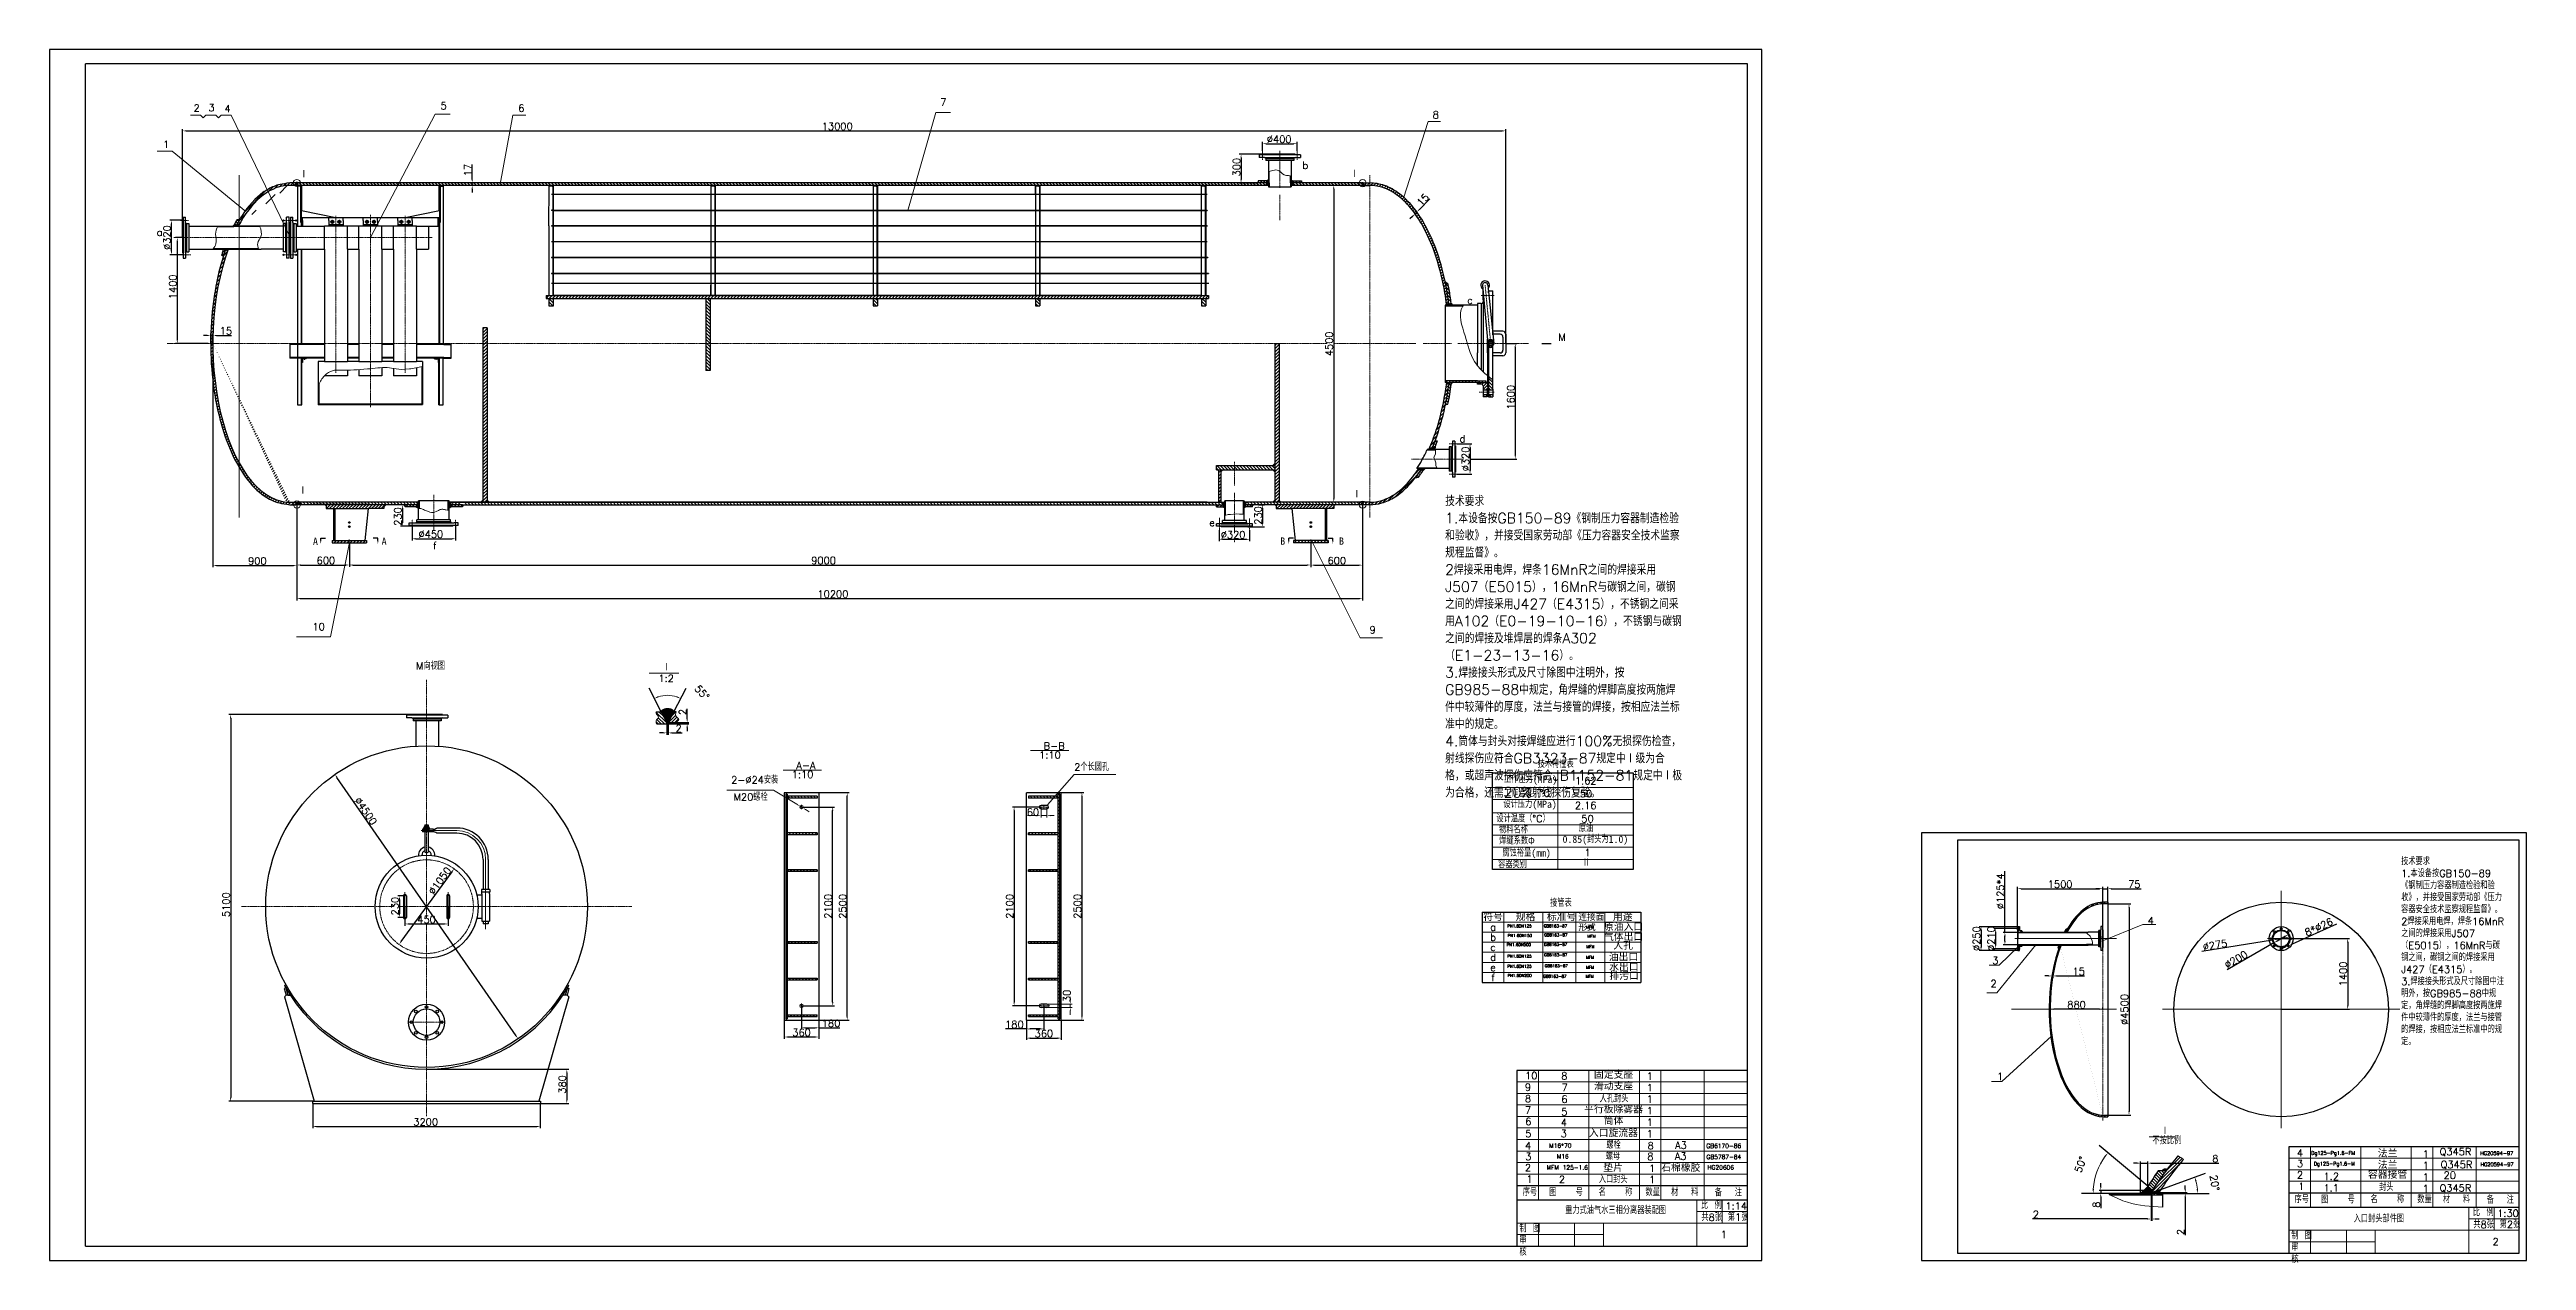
# Model space of a CAD drawing. Header units: millimetres. Extents: x 0 to 6120, y 0 to 841.
# Drawn here: x 0 to 1720, y 0 to 841 of the extents above; entities that cross this region are included whole.
import ezdxf

# ---------------------------------------------------------------- set-up
doc = ezdxf.new("R2010")
doc.units = ezdxf.units.MM
doc.header["$PDSIZE"] = -5
doc.linetypes.add('CENTER2', pattern=[1.125, 0.75, -0.125, 0.125, -0.125])
for name, color, linetype, lineweight in [('尺寸线', 3, 'Continuous', 15), ('文字层', 7, 'Continuous', 15), ('粗实线', 7, 'Continuous', 30), ('细实线', 7, 'Continuous', 15), ('细点划线', 1, 'CENTER2', 18)]:
    doc.layers.add(name, color=color, linetype=linetype, lineweight=lineweight)
doc.styles.get("Standard").update_dxf_attribs({"font": 'txt.shx', "bigfont": 'gbcbig.shx'})
doc.dimstyles.new('ISO-25$0', dxfattribs={"dimtxt": 5, "dimasz": 2.5, "dimexe": 1.25, "dimexo": 0, "dimtad": 1, "dimdec": 0, "dimdsep": 46, "dimtxsty": 'Standard', "dimcen": 2.5, "dimdle": 5, "dimadec": 0, "dimazin": 0, "dimtfac": 1, "dimtdec": 0, "dimtmove": 0, "dimatfit": 2, "dimfxl": 0, "dimtolj": 1, "dimarcsym": 0})
doc.dimstyles.new('ISO-25$2', dxfattribs={"dimtxt": 5, "dimasz": 3, "dimexe": 8, "dimexo": 0, "dimgap": 10, "dimtad": 1, "dimdec": 0, "dimtxsty": 'Standard', "dimcen": 2.5, "dimdle": 6, "dimclrd": 256, "dimclre": 256, "dimclrt": 256, "dimadec": 0, "dimazin": 0, "dimtfac": 1, "dimtdec": 0, "dimtmove": 0, "dimatfit": 3, "dimfxl": 0, "dimtolj": 1, "dimarcsym": 0})
doc.dimstyles.new('ISO-25$3', dxfattribs={"dimtxt": 5, "dimasz": 2.5, "dimexe": 1.25, "dimexo": 0, "dimtad": 1, "dimdec": 0, "dimdsep": 46, "dimtxsty": 'Standard', "dimcen": 2.5, "dimdle": 5, "dimadec": 0, "dimazin": 0, "dimtfac": 1, "dimtdec": 0, "dimtmove": 0, "dimatfit": 2, "dimfxl": 0, "dimtolj": 1, "dimarcsym": 0})

msp = doc.modelspace()

# ---------------------------------------------------------------- texts
at = {"layer": '尺寸线', "insert": (682.89836, 311.32582), "char_height": 5, "width": 23.5714286, "attachment_point": 5}
msp.add_mtext('60', dxfattribs=at)
at = {"layer": '尺寸线', "insert": (706.44245, 183.73339), "char_height": 5, "width": 24.2857143, "attachment_point": 5, "rotation": 90}
msp.add_mtext('30', dxfattribs=at)
at = {"layer": '尺寸线', "color": 0, "char_height": 5, "attachment_point": 1}
for s, insert, width in [('序号', (1022.97487, 49.88977), 10.4364794), ('图   号', (1041.38373, 49.74503), 29.1353811), ('名   称', (1075.73735, 49.88977), 28.1210727), ('数量', (1108.20654, 49.88999), 10.8715422), ('材  料', (1126.03574, 49.88977), 25.6565547), ('比 例', (1146.77761, 40.85739), 17.5), ('备  注', (1156.33087, 49.6003), 23.7721205), ('1:14', (1163.70011, 40.28765), 8.8563377), ('序号', (1558.97487, 44.88977), 10.4364794), ('图   号', (1577.38373, 44.74503), 29.1353811), ('名   称', (1611.73736, 44.88977), 28.1210727), ('数量', (1644.20654, 44.88999), 10.8715422), ('材  料', (1662.03574, 44.88977), 25.6565547), ('比 例', (1682.77761, 35.85739), 17.5), ('备  注', (1692.33087, 44.6003), 23.7721205), ('1:30', (1699.70011, 35.28765), 9.2857143), ('审 核', (1020.71322, 16.7414), 13.4380913), ('共8张', (1147.1015, 32.45862), 15.3788618), ('1', (1160.40822, 20.5929), 26.3443564), ('第1张', (1165.39929, 32.62176), 15.7244752), ('共8张', (1683.1015, 27.45862), 15.3788618), ('第2张', (1701.39929, 27.62176), 15.7244752), ('审 核', (1556.71322, 11.7414), 13.4380913), ('2', (1696.40822, 15.5929), 26.3443564)]:
    msp.add_mtext(s, dxfattribs=dict(at, insert=insert, width=width))
at = {"layer": '文字层', "color": 0, "char_height": 5}
for s, insert, width, attachment_point in [('2', (100.00838, 802.90581), 14.1582806, 1), ('3', (110.32629, 803.1549), 14.1582806, 1), ('4', (121.44415, 802.46603), 14.1582806, 1), ('5', (271.54614, 804.45421), 14.1582806, 1), ('6', (325.54118, 802.77098), 14.1582806, 1), ('7', (618.5787, 806.97715), 14.1582806, 1), ('8', (960.50329, 798.18783), 14.1582806, 1), ('1', (78.77106, 777.62387), 14.1582806, 1), ('{\\fSimSun|b0|i0|c91|p7;Ⅰ}', (173.13714, 757.16726), 99.5805199, 1), ('b', (870.01113, 763.14464), 9.7025257, 1), ('Ⅰ', (903.86916, 757.04956), 99.5805199, 1), ('M', (1047.78997, 643.673), 15.3712622, 1), ('{\\fSimSun|b0|i0|c91|p7;Ⅰ}', (172.40252, 537.44873), 99.5805199, 1), ('{\\fSimSun|b0|i0|c91|p7;Ⅰ}', (904.29659, 534.94399), 99.5805199, 1), ('{\\fsimsun|b0|i0|c91|p7;A}', (182.94463, 501.97543), 8.9301077, 1), ('{\\fsimsun|b0|i0|c91|p7;A}', (230.65273, 502.04282), 8.9301077, 1), ('f', (266.34385, 498.9894), 9.7025257, 1), ('e', (805.33937, 514.87386), 9.7025257, 1), ('{\\fsimsun|b0|i0|c91|p7;B}', (854.67815, 502.11771), 7.7136583, 1), ('{\\fsimsun|b0|i0|c91|p7;B}', (895.46287, 502.11771), 7.7136583, 1), ('10', (182.6115, 442.62762), 14.1582806, 1), ('9', (916.57366, 440.48754), 14.1582806, 1), ('M向视图', (254.53222, 415.42544), 42.4473267, 1), ('Ⅰ', (426.00419, 414.38724), 99.5805199, 1), ('1:2', (422.83572, 406.82465), 99.5805199, 1), ('A-A', (518.58655, 346.27792), 10, 1), ('1:10', (694.68053, 351.04487), 26.9577353, 5), ('B-B', (690.36565, 359.76401), 9.2857143, 1), ('2个长圆孔', (711.50992, 345.25327), 40.5347641, 1), ('2-%%C24安装', (473.30381, 336.24446), 44.9499114, 1), ('1:10', (522.90143, 337.55878), 26.9577353, 5), ('M20螺栓', (474.97533, 324.40349), 29.2358539, 1), ('制 图', (1020.63505, 24.68158), 15, 1), ('制 图', (1556.63505, 19.68158), 15, 1)]:
    msp.add_mtext(s, dxfattribs=dict(at, insert=insert, width=width, attachment_point=attachment_point))
at = {"layer": '文字层'}
for s, insert, char_height, width, attachment_point in [('a', (74.43805, 716.60493), 5, 9.7025257, 1), ('c', (984.39826, 669.33417), 5, 9.7025257, 1), ('d', (979.08656, 573.14371), 5, 9.7025257, 1), ('{\\H1.4286x;技术要求\\P1.本设备按GB150-89《钢制压力容器制造检验和验收》，并接受国家劳动部《压力容器安全技术监察规程监督》。\\P2焊接采用电焊，焊条16MnR之间的焊接采用J507（E5015），16MnR与碳钢之间，碳钢之间的焊接采用J427（E4315），不锈钢之间采用A102（E0-19-10-16），不锈钢与碳钢之间的焊接及堆焊层的焊条A302（E1-23-13-16）。\\P3.焊接接头形式及尺寸除图中注明外，按GB985-88中规定，角焊缝的焊脚高度按两施焊件中较薄件的厚度，法兰与接管的焊接，按相应法兰标准中的规定。\\P4.筒体与封头对接焊缝应进行100%无损探伤检查，射线探伤应符合GB3323-87规定中Ⅰ级为合格，或超声波探伤应符合JB1152-81规定中Ⅰ极为合格，还需20%射线探伤复验。}', (969.10229, 531.02916), 5, 165.5775885, 1), ('技术特性表', (1045.90327, 344.64349), 5, 56.8055856, 5), ('工作温度（%%DC）', (1009.83486, 326.981), 5, 37, 1), ('工作压力{\\fsimsun|b0|i0|c91|p7;(MPa)}', (1010.03856, 336.62481), 5, 45.164387, 1), ('1.62', (1066.75834, 333.16198), 5, 30, 5), ('设计温度（%%DC）', (1023.24613, 306.77077), 5, 37, 5), ('设计压力{\\fsimsun|b0|i0|c91|p7;(MPa)}', (1009.63116, 319.37065), 5, 64.7985906, 1), ('2.16', (1066.75876, 316.01289), 5, 30, 5), ('50', (1066.96204, 324.23314), 5, 30, 5), ('物料名称', (1016.56584, 299.20468), 5, 37, 5), ('焊缝系数{\\farial narrow|b0|i0|c91|p0;Φ}', (1019.00856, 291.47113), 5, 37, 5), ('{\\fsimsun|b0|i0|c91|p7;0.85(}封头为{\\fsimsun|b0|i0|c91|p7;1.0)}', (1050.66568, 295.03578), 5, 57.7888754, 1), ('原油', (1066.96204, 300.11291), 5, 30, 5), ('50', (1067.9797, 306.77613), 5, 30, 5), ('容器类别', (1015.95558, 275.04532), 5, 37, 5), ('腐蚀裕量{\\fsimsun|b0|i0|c91|p7;(mm)}', (1025.72647, 282.38617), 5, 37, 5), ('Ⅱ', (1067.03698, 276.26557), 5, 33, 5), ('1', (1068.03536, 283.27455), 5, 33, 5), ('技术要求\\P1.本设备按GB150-89《钢制压力容器制造检验和验收》，并接受国家劳动部《压力容器安全技术监察规程监督》。\\P2焊接采用电焊，焊条16MnR之间的焊接采用J507（E5015），16MnR与碳钢之间，碳钢之间的焊接采用J427（E4315）。\\P3.焊接接头形式及尺寸除图中注明外，按GB985-88中规定，角焊缝的焊脚高度按两施焊件中较薄件的厚度，法兰与接管的焊接，按相应法兰标准中的规定。', (1632.99257, 279.6541), 5, 71.7326569, 1), ('{\\fsimsun|b0|i0|c91|p0;符号}', (1002.43646, 238.5121), 5, 15, 5), ('{\\fsimsun|b0|i0|c91|p0;规格}', (1024.93646, 238.5121), 5, 30, 5), ('{\\fsimsun|b0|i0|c91|p0;标准号}', (1049.93646, 238.5121), 5, 20, 5), ('接管表', (1049.52519, 248.212), 5, 109.1774538, 5), ('{\\fsimsun|b0|i0|c91|p0;\\H0.8571x;连接面形式}', (1061.68299, 240.75313), 5, 20, 1), ('{\\fsimsun|b0|i0|c91|p0;用途}', (1092.43646, 238.5121), 5, 25, 5), ('a', (1002.43646, 231.5121), 5, 15, 5), ('b', (1002.43646, 224.5121), 5, 15, 5), ('PN1.6DN125', (1012.31999, 233.30066), 2, 30, 1), ('PN1.6DN150', (1012.63583, 226.67477), 2, 30, 1), ('GB8163-87', (1037.70873, 233.35392), 2, 30, 1), ('GB8163-87', (1037.90745, 227.0809), 2, 30, 1), ('MFM', (1069.73894, 231.5121), 2, 15, 5), ('MFM', (1070.7439, 225.23741), 2, 15, 5), ('{\\fsimsun|b0|i0|c91|p0;气体出口}', (1093.0161, 224.65866), 5, 30, 5), ('{\\fsimsun|b0|i0|c91|p0;原油入口}', (1093.0161, 231.65866), 5, 30, 5), ('4', (1456.98404, 238.42425), 5, 10.046211, 1), ('d', (1002.43646, 210.5121), 5, 15, 5), ('c', (1002.43646, 217.5121), 5, 15, 5), ('PN1.6DN500', (1011.93061, 220.33421), 2, 30, 1), ('PN1.6DN125', (1012.31999, 212.30066), 2, 30, 1), ('GB8163-87', (1037.79852, 220.50392), 2, 30, 1), ('GB8163-87', (1037.84288, 213.29095), 2, 30, 1), ('MFM', (1069.73894, 210.5121), 2, 15, 5), ('MFM', (1069.99018, 217.95877), 2, 15, 5), ('{\\fsimsun|b0|i0|c91|p0;油出口}', (1093.0161, 210.65866), 5, 30, 5), ('{\\fsimsun|b0|i0|c91|p0;水出口}', (1093.26734, 203.63101), 5, 30, 5), ('{\\fsimsun|b0|i0|c91|p0;人孔}', (1092.76486, 218.63496), 5, 30, 5), ('3', (1348.96388, 210.77767), 5, 10.7938372, 1), ('e', (1002.43646, 203.5121), 5, 15, 5), ('f', (1002.43646, 196.5121), 5, 15, 5), ('PN1.6DN125', (1012.31999, 205.30066), 2, 30, 1), ('PN1.6DN200', (1012.44549, 198.9068), 2, 30, 1), ('GB8163-87', (1037.28933, 198.38607), 2, 30, 1), ('GB8163-87', (1038.26827, 205.66548), 2, 30, 1), ('MFM', (1069.4877, 197.3778), 2, 15, 5), ('MFM', (1069.73894, 203.5121), 2, 15, 5), ('{\\fsimsun|b0|i0|c91|p0;排污口}', (1093.39154, 197.55143), 5, 30, 5), ('2', (1347.77983, 194.79146), 5, 12.2982859, 1), ('9', (1024.5107, 120.33375), 5, 12.6767875, 4), ('10', (1024.583, 128.39304), 5, 12.6767875, 4), ('8', (1051.87159, 128.18077), 5, 30, 5), ('7', (1052.16085, 120.09058), 5, 30, 5), ('{\\fsimsun|b0|i0|c91|p0;滑动支座}', (1086.09558, 120.98367), 5, 40, 5), ('{\\fsimsun|b0|i0|c91|p0;固定支座}', (1086.09558, 128.98367), 5, 40, 5), ('1', (1111.27971, 127.99567), 5, 12, 5), ('1', (1111.27971, 119.99567), 5, 12, 5), ('1', (1352.34447, 130.24357), 5, 11.5571058, 1), ('7', (1024.5107, 104.33375), 5, 12.6767875, 4), ('8', (1024.583, 112.39304), 5, 12.6767875, 4), ('5', (1051.8744, 103.236), 5, 30, 5), ('6', (1052.00265, 112.00038), 5, 30, 5), ('{\\fsimsun|b0|i0|c91|p0;平行板除雾器}', (1086.09558, 104.98367), 5, 40, 5), ('人孔封头', (1086.42699, 112.35172), 5, 49, 5), ('1', (1111.27971, 111.99567), 5, 12, 5), ('1', (1111.27971, 103.99567), 5, 12, 5), ('5', (1024.8066, 88.01882), 5, 12.6767875, 4), ('6', (1024.74023, 96.51269), 5, 12.6767875, 4), ('3', (1051.49822, 88.16836), 5, 30, 5), ('4', (1051.55324, 95.81999), 5, 30, 5), ('{\\fsimsun|b0|i0|c91|p0;入口旋流器}', (1085.96977, 88.43044), 5, 50, 5), ('{\\fsimsun|b0|i0|c91|p0;筒体}', (1086.09558, 96.98367), 5, 40, 5), ('1', (1111.27971, 95.99567), 5, 12, 5), ('1', (1111.27971, 87.99567), 5, 12, 5), ('不按比例', (1460.27437, 85.82797), 5, 26.5829227, 1), ('Ⅰ', (1466.45963, 92.39763), 5, 26.7581324, 1), ('4', (1024.59378, 82.17842), 5, 12.6767875, 1), ('3', (1024.69085, 74.68609), 5, 12.6767875, 1), ('M16*70', (1049.11801, 79.75696), 3, 35, 5), ('M16', (1050.81574, 72.27833), 3, 35, 5), ('螺母', (1085.65968, 72.44416), 5, 40, 5), ('螺栓', (1086.07397, 80.11913), 5, 40, 5), ('8', (1109.55489, 74.70025), 5, 12, 1), ('8', (1109.68081, 82.23924), 5, 12, 1), ('A3', (1132.65968, 72.44416), 5, 30, 5), ('A3', (1132.83171, 80.00873), 5, 30, 5), ('GB6170-86', (1150.47627, 79.58508), 3, 30, 4), ('GB5787-84', (1150.56072, 71.93884), 3, 18.4285714, 4), ('4', (1560.59378, 77.17842), 5, 12.6767875, 1), ('3', (1560.69085, 69.68609), 5, 12.6767875, 1), ('Dg125-Pg1.6-FM', (1570.52546, 75.8831), 2.5, 35, 1), ('{\\fsimsun|b0|i0|c91|p0;法兰}', (1623.58099, 74.34502), 5, 40, 5), ('{\\fsimsun|b0|i0|c91|p0;法兰}', (1623.58099, 66.34502), 5, 40, 5), ('1', (1647.97413, 76.43528), 5, 12, 1), ('Q345R', (1659.69187, 78.02318), 5, 20, 1), ('Q345R', (1660.38309, 69.12484), 5, 20, 1), ('{\\H0.8571x;HG20594-97}', (1687.84918, 75.75479), 3, 22, 1), ('2', (1024.54864, 66.92702), 5, 12.6767875, 1), ('1', (1025.49541, 59.00298), 5, 12.6767875, 1), ('MFM 125-1.6', (1039.57538, 66.08522), 3, 35, 1), ('2', (1050.28675, 56.31924), 5, 30, 5), ('入口封头', (1085.81519, 56.29249), 5, 49, 5), ('{\\fsimsun|b0|i0|c91|p0;垫片}', (1085.74456, 64.26556), 5, 40, 5), ('1', (1110.65114, 66.47138), 5, 12, 1), ('1', (1110.70751, 58.66755), 5, 12, 1), ('{\\fsimsun|b0|i0|c91|p0;石棉橡胶}', (1132.74456, 64.31402), 5, 30, 5), ('HG20606', (1151.30922, 64.62116), 3, 30, 4), ('2', (1560.54864, 61.92702), 5, 12.6767875, 1), ('1', (1561.49541, 54.00298), 5, 12.6767875, 1), ('Dg125-Pg1.6-M', (1572.26845, 68.4427), 2.5, 35, 1), ('1.2', (1584.44866, 58.37975), 5, 60, 5), ('1.1', (1584.44866, 50.37975), 5, 60, 5), ('{\\fsimsun|b0|i0|c91|p0;容器接管}', (1623.58099, 59.5448), 5, 40, 5), ('封头', (1622.68818, 50.81398), 5, 32.0442651, 5), ('1', (1647.97413, 68.43528), 5, 12, 1), ('1', (1647.97413, 60.43528), 5, 12, 1), ('1', (1647.97413, 52.43528), 5, 12, 1), ('Q345R', (1659.63921, 52.85317), 5, 20, 1), ('20', (1666.73799, 59.19819), 5, 30, 5), ('{\\H0.8571x;HG20594-97}', (1688.085, 67.98058), 3, 22, 1)]:
    msp.add_mtext(s, dxfattribs=dict(at, insert=insert, char_height=char_height, width=width, attachment_point=attachment_point))
at = {"layer": '细实线', "color": 0, "char_height": 5}
for s, insert, width, attachment_point in [('{\\C256;重力式油气水三相分离器装配图}', (1052.5055, 37.29813), 103.6409463, 1), ('{\\C256;入口封头部件图}', (1617.5, 28.92096), 125, 5)]:
    msp.add_mtext(s, dxfattribs=dict(at, insert=insert, width=width, attachment_point=attachment_point))

# ---------------------------------------------------------------- blocks, each defined once
blk = doc.blocks.new('*X331')
at = {"layer": '细实线'}
for p, q in [((172.2, 747.5), (173.1, 746.6)), ((173.6, 748.3), (175.3, 746.6)), ((175.9, 748.3), (177.6, 746.6)), ((178.1, 748.3), (179.8, 746.6)), ((180.4, 748.3), (182.1, 746.6)), ((182.6, 748.3), (184.3, 746.6)), ((184.9, 748.3), (186.6, 746.6)), ((187.1, 748.3), (188.8, 746.6)), ((189.3, 748.3), (191, 746.6)), ((191.6, 748.3), (193.3, 746.6)), ((193.8, 748.3), (195.5, 746.6)), ((196.1, 748.3), (197.8, 746.6)), ((198.3, 748.3), (200, 746.6)), ((200.6, 748.3), (202.3, 746.6)), ((202.8, 748.3), (204.5, 746.6)), ((205.1, 748.3), (206.8, 746.6)), ((207.3, 748.3), (209, 746.6)), ((209.6, 748.3), (211.3, 746.6)), ((211.8, 748.3), (213.5, 746.6)), ((214, 748.3), (215.7, 746.6)), ((216.3, 748.3), (218, 746.6)), ((218.5, 748.3), (220.2, 746.6)), ((220.8, 748.3), (222.5, 746.6)), ((223, 748.3), (224.7, 746.6)), ((225.3, 748.3), (227, 746.6)), ((227.5, 748.3), (229.2, 746.6)), ((229.8, 748.3), (231.5, 746.6)), ((232, 748.3), (233.7, 746.6)), ((234.2, 748.3), (235.9, 746.6)), ((236.5, 748.3), (238.2, 746.6)), ((238.7, 748.3), (240.4, 746.6)), ((241, 748.3), (242.7, 746.6)), ((243.2, 748.3), (244.9, 746.6)), ((245.5, 748.3), (247.2, 746.6)), ((247.7, 748.3), (249.4, 746.6)), ((250, 748.3), (251.7, 746.6)), ((252.2, 748.3), (253.9, 746.6)), ((254.5, 748.3), (256.2, 746.6)), ((256.7, 748.3), (258.4, 746.6)), ((258.9, 748.3), (260.6, 746.6)), ((261.2, 748.3), (262.9, 746.6)), ((263.4, 748.3), (265.1, 746.6)), ((265.7, 748.3), (267.4, 746.6)), ((267.9, 748.3), (269.6, 746.6)), ((270.2, 748.3), (271.9, 746.6)), ((272.4, 748.3), (274.1, 746.6)), ((274.7, 748.3), (276.4, 746.6)), ((276.9, 748.3), (278.6, 746.6)), ((279.2, 748.3), (280.9, 746.6)), ((281.4, 748.3), (283.1, 746.6)), ((283.6, 748.3), (285.3, 746.6)), ((285.9, 748.3), (287.6, 746.6)), ((288.1, 748.3), (289.8, 746.6)), ((290.4, 748.3), (292.1, 746.6)), ((292.6, 748.3), (294.3, 746.6)), ((294.9, 748.3), (296.6, 746.6)), ((297.1, 748.3), (298.8, 746.6)), ((299.4, 748.3), (301.1, 746.6)), ((301.6, 748.3), (303.3, 746.6)), ((303.8, 748.3), (305.5, 746.6)), ((306.1, 748.3), (307.8, 746.6)), ((308.3, 748.3), (310, 746.6)), ((310.6, 748.3), (312.3, 746.6)), ((312.8, 748.3), (314.5, 746.6)), ((315.1, 748.3), (316.8, 746.6)), ((317.3, 748.3), (319, 746.6)), ((319.6, 748.3), (321.3, 746.6)), ((321.8, 748.3), (323.5, 746.6)), ((324.1, 748.3), (325.8, 746.6)), ((326.3, 748.3), (328, 746.6)), ((328.5, 748.3), (330.2, 746.6)), ((330.8, 748.3), (332.5, 746.6)), ((333, 748.3), (334.7, 746.6)), ((335.3, 748.3), (337, 746.6)), ((337.5, 748.3), (339.2, 746.6)), ((339.8, 748.3), (341.5, 746.6)), ((342, 748.3), (343.7, 746.6)), ((344.3, 748.3), (346, 746.6)), ((346.5, 748.3), (348.2, 746.6)), ((348.7, 748.3), (350.4, 746.6)), ((351, 748.3), (352.7, 746.6)), ((353.2, 748.3), (354.9, 746.6)), ((355.5, 748.3), (357.2, 746.6)), ((357.7, 748.3), (359.4, 746.6)), ((360, 748.3), (361.7, 746.6)), ((362.2, 748.3), (363.9, 746.6)), ((364.5, 748.3), (366.2, 746.6)), ((366.7, 748.3), (368.4, 746.6)), ((369, 748.3), (370.7, 746.6)), ((371.2, 748.3), (372.9, 746.6)), ((373.4, 748.3), (375.1, 746.6)), ((375.7, 748.3), (377.4, 746.6)), ((377.9, 748.3), (379.6, 746.6)), ((380.2, 748.3), (381.9, 746.6)), ((382.4, 748.3), (384.1, 746.6)), ((384.7, 748.3), (386.4, 746.6)), ((386.9, 748.3), (388.6, 746.6)), ((389.2, 748.3), (390.9, 746.6)), ((391.4, 748.3), (393.1, 746.6)), ((393.6, 748.3), (395.3, 746.6)), ((395.9, 748.3), (397.6, 746.6)), ((398.1, 748.3), (399.8, 746.6)), ((400.4, 748.3), (402.1, 746.6)), ((402.6, 748.3), (404.3, 746.6)), ((404.9, 748.3), (406.6, 746.6)), ((407.1, 748.3), (408.8, 746.6)), ((409.4, 748.3), (411.1, 746.6)), ((411.6, 748.3), (413.3, 746.6)), ((413.9, 748.3), (415.6, 746.6)), ((416.1, 748.3), (417.8, 746.6)), ((418.3, 748.3), (420, 746.6)), ((420.6, 748.3), (422.3, 746.6)), ((422.8, 748.3), (424.5, 746.6)), ((425.1, 748.3), (426.8, 746.6)), ((427.3, 748.3), (429, 746.6)), ((429.6, 748.3), (431.3, 746.6)), ((431.8, 748.3), (433.5, 746.6)), ((434.1, 748.3), (435.8, 746.6)), ((436.3, 748.3), (438, 746.6)), ((438.5, 748.3), (440.2, 746.6)), ((440.8, 748.3), (442.5, 746.6)), ((443, 748.3), (444.7, 746.6)), ((445.3, 748.3), (447, 746.6)), ((447.5, 748.3), (449.2, 746.6)), ((449.8, 748.3), (451.5, 746.6)), ((452, 748.3), (453.7, 746.6)), ((454.3, 748.3), (456, 746.6)), ((456.5, 748.3), (458.2, 746.6)), ((458.8, 748.3), (460.5, 746.6)), ((461, 748.3), (462.7, 746.6)), ((463.2, 748.3), (464.9, 746.6)), ((465.5, 748.3), (467.2, 746.6)), ((467.7, 748.3), (469.4, 746.6)), ((470, 748.3), (471.7, 746.6)), ((472.2, 748.3), (473.9, 746.6)), ((474.5, 748.3), (476.2, 746.6)), ((476.7, 748.3), (478.4, 746.6)), ((479, 748.3), (480.7, 746.6)), ((481.2, 748.3), (482.9, 746.6)), ((483.5, 748.3), (485.2, 746.6)), ((485.7, 748.3), (487.4, 746.6)), ((487.9, 748.3), (489.6, 746.6)), ((490.2, 748.3), (491.9, 746.6)), ((492.4, 748.3), (494.1, 746.6)), ((494.7, 748.3), (496.4, 746.6)), ((496.9, 748.3), (498.6, 746.6)), ((499.2, 748.3), (500.9, 746.6)), ((501.4, 748.3), (503.1, 746.6)), ((503.7, 748.3), (505.4, 746.6)), ((505.9, 748.3), (507.6, 746.6)), ((508.1, 748.3), (509.8, 746.6)), ((510.4, 748.3), (512.1, 746.6)), ((512.6, 748.3), (514.3, 746.6)), ((514.9, 748.3), (516.6, 746.6)), ((517.1, 748.3), (518.8, 746.6)), ((519.4, 748.3), (521.1, 746.6)), ((521.6, 748.3), (523.3, 746.6)), ((523.9, 748.3), (525.6, 746.6)), ((526.1, 748.3), (527.8, 746.6)), ((528.4, 748.3), (530.1, 746.6)), ((530.6, 748.3), (532.3, 746.6)), ((532.8, 748.3), (534.5, 746.6)), ((535.1, 748.3), (536.8, 746.6)), ((537.3, 748.3), (539, 746.6)), ((539.6, 748.3), (541.3, 746.6)), ((541.8, 748.3), (543.5, 746.6)), ((544.1, 748.3), (545.8, 746.6)), ((546.3, 748.3), (548, 746.6)), ((548.6, 748.3), (550.3, 746.6)), ((550.8, 748.3), (552.5, 746.6)), ((553, 748.3), (554.7, 746.6)), ((555.3, 748.3), (557, 746.6)), ((557.5, 748.3), (559.2, 746.6)), ((559.8, 748.3), (561.5, 746.6)), ((562, 748.3), (563.7, 746.6)), ((564.3, 748.3), (566, 746.6)), ((566.5, 748.3), (568.2, 746.6)), ((568.8, 748.3), (570.5, 746.6)), ((571, 748.3), (572.7, 746.6)), ((573.3, 748.3), (575, 746.6)), ((575.5, 748.3), (577.2, 746.6)), ((577.7, 748.3), (579.4, 746.6)), ((580, 748.3), (581.7, 746.6)), ((582.2, 748.3), (583.9, 746.6)), ((584.5, 748.3), (586.2, 746.6)), ((586.7, 748.3), (588.4, 746.6)), ((589, 748.3), (590.7, 746.6)), ((591.2, 748.3), (592.9, 746.6)), ((593.5, 748.3), (595.2, 746.6)), ((595.7, 748.3), (597.4, 746.6)), ((597.9, 748.3), (599.6, 746.6)), ((600.2, 748.3), (601.9, 746.6)), ((602.4, 748.3), (604.1, 746.6)), ((604.7, 748.3), (606.4, 746.6)), ((606.9, 748.3), (608.6, 746.6)), ((609.2, 748.3), (610.9, 746.6)), ((611.4, 748.3), (613.1, 746.6)), ((613.7, 748.3), (615.4, 746.6)), ((615.9, 748.3), (617.6, 746.6)), ((618.2, 748.3), (619.9, 746.6)), ((620.4, 748.3), (622.1, 746.6)), ((622.6, 748.3), (624.3, 746.6)), ((624.9, 748.3), (626.6, 746.6)), ((627.1, 748.3), (628.8, 746.6)), ((629.4, 748.3), (631.1, 746.6)), ((631.6, 748.3), (633.3, 746.6)), ((633.9, 748.3), (635.6, 746.6)), ((636.1, 748.3), (637.8, 746.6)), ((638.4, 748.3), (640.1, 746.6)), ((640.6, 748.3), (642.3, 746.6)), ((642.9, 748.3), (644.6, 746.6)), ((645.1, 748.3), (646.8, 746.6)), ((647.3, 748.3), (649, 746.6)), ((649.6, 748.3), (651.3, 746.6)), ((651.8, 748.3), (653.5, 746.6)), ((654.1, 748.3), (655.8, 746.6)), ((656.3, 748.3), (658, 746.6)), ((658.6, 748.3), (660.3, 746.6)), ((660.8, 748.3), (662.5, 746.6)), ((663.1, 748.3), (664.8, 746.6)), ((665.3, 748.3), (667, 746.6)), ((667.5, 748.3), (669.2, 746.6)), ((669.8, 748.3), (671.5, 746.6)), ((672, 748.3), (673.7, 746.6)), ((674.3, 748.3), (676, 746.6)), ((676.5, 748.3), (678.2, 746.6)), ((678.8, 748.3), (680.5, 746.6)), ((681, 748.3), (682.7, 746.6)), ((683.3, 748.3), (685, 746.6)), ((685.5, 748.3), (687.2, 746.6)), ((687.8, 748.3), (689.5, 746.6)), ((690, 748.3), (691.7, 746.6)), ((692.2, 748.3), (693.9, 746.6)), ((694.5, 748.3), (696.2, 746.6)), ((696.7, 748.3), (698.4, 746.6)), ((699, 748.3), (700.7, 746.6)), ((701.2, 748.3), (702.9, 746.6)), ((703.5, 748.3), (705.2, 746.6)), ((705.7, 748.3), (707.4, 746.6)), ((708, 748.3), (709.7, 746.6)), ((710.2, 748.3), (711.9, 746.6)), ((712.4, 748.3), (714.1, 746.6)), ((714.7, 748.3), (716.4, 746.6)), ((716.9, 748.3), (718.6, 746.6)), ((719.2, 748.3), (720.9, 746.6)), ((721.4, 748.3), (723.1, 746.6)), ((723.7, 748.3), (725.4, 746.6)), ((725.9, 748.3), (727.6, 746.6)), ((728.2, 748.3), (729.9, 746.6)), ((730.4, 748.3), (732.1, 746.6)), ((732.7, 748.3), (734.4, 746.6)), ((734.9, 748.3), (736.6, 746.6)), ((737.1, 748.3), (738.8, 746.6)), ((739.4, 748.3), (741.1, 746.6)), ((741.6, 748.3), (743.3, 746.6)), ((743.9, 748.3), (745.6, 746.6)), ((746.1, 748.3), (747.8, 746.6)), ((748.4, 748.3), (750.1, 746.6)), ((750.6, 748.3), (752.3, 746.6)), ((752.9, 748.3), (754.6, 746.6)), ((755.1, 748.3), (756.8, 746.6)), ((757.3, 748.3), (759, 746.6)), ((759.6, 748.3), (761.3, 746.6)), ((761.8, 748.3), (763.5, 746.6)), ((764.1, 748.3), (765.8, 746.6)), ((766.3, 748.3), (768, 746.6)), ((768.6, 748.3), (770.3, 746.6)), ((770.8, 748.3), (772.5, 746.6)), ((773.1, 748.3), (774.8, 746.6)), ((775.3, 748.3), (777, 746.6)), ((777.6, 748.3), (779.3, 746.6)), ((779.8, 748.3), (781.5, 746.6)), ((782, 748.3), (783.7, 746.6)), ((784.3, 748.3), (786, 746.6)), ((786.5, 748.3), (788.2, 746.6)), ((788.8, 748.3), (790.5, 746.6)), ((791, 748.3), (792.7, 746.6)), ((793.3, 748.3), (795, 746.6)), ((795.5, 748.3), (797.2, 746.6)), ((797.8, 748.3), (799.5, 746.6)), ((800, 748.3), (801.7, 746.6)), ((802.3, 748.3), (804, 746.6)), ((804.5, 748.3), (806.2, 746.6)), ((806.7, 748.3), (808.4, 746.6)), ((809, 748.3), (810.7, 746.6)), ((811.2, 748.3), (812.9, 746.6)), ((813.5, 748.3), (815.2, 746.6)), ((815.7, 748.3), (817.4, 746.6)), ((818, 748.3), (819.7, 746.6)), ((820.2, 748.3), (821.9, 746.6)), ((822.5, 748.3), (824.2, 746.6)), ((824.7, 748.3), (826.4, 746.6)), ((826.9, 748.3), (828.6, 746.6)), ((829.2, 748.3), (830.9, 746.6)), ((831.4, 748.3), (833.1, 746.6)), ((833.7, 748.3), (835.4, 746.6)), ((835.9, 748.3), (837.6, 746.6)), ((838.2, 748.3), (839.9, 746.6)), ((840.4, 748.3), (842.1, 746.6)), ((842.7, 748.3), (844.4, 746.6)), ((844.9, 748.3), (845.6, 747.6))]:
    blk.add_line(p, q, dxfattribs=at)
blk = doc.blocks.new('*X332')
at = {"layer": '细实线'}
for p, q in [((863.4, 748.3), (865.1, 746.6)), ((865.6, 748.3), (867.3, 746.6)), ((867.9, 748.3), (869.6, 746.6)), ((870.1, 748.3), (871.8, 746.6)), ((872.3, 748.3), (874, 746.6)), ((874.6, 748.3), (876.3, 746.6)), ((876.8, 748.3), (878.5, 746.6)), ((879.1, 748.3), (880.8, 746.6)), ((881.3, 748.3), (883, 746.6)), ((883.6, 748.3), (885.3, 746.6)), ((885.8, 748.3), (887.5, 746.6)), ((888.1, 748.3), (889.8, 746.6)), ((890.3, 748.3), (892, 746.6)), ((892.6, 748.3), (894.3, 746.6)), ((894.8, 748.3), (896.5, 746.6)), ((897, 748.3), (898.7, 746.6)), ((899.3, 748.3), (901, 746.6)), ((901.5, 748.3), (903.2, 746.6)), ((903.8, 748.3), (905.5, 746.6)), ((906, 748.3), (907.7, 746.6)), ((908.3, 748.3), (910, 746.6)), ((910.5, 748.3), (911.4, 747.4))]:
    blk.add_line(p, q, dxfattribs=at)
blk = doc.blocks.new('*X333')
at = {"layer": '尺寸线'}
for points in [[(94.8, 784.9), (94.8, 784.1), (92.3, 784.5)], [(1008.7, 784.9), (1008.7, 784.1), (1011.2, 784.5)]]:
    blk.add_hatch(color=0, dxfattribs=at).paths.add_polyline_path(points, flags=0)
at = {"layer": '尺寸线', "color": 0, "lineweight": -2}
for p, q in [((92.3, 710.4), (92.3, 785.7)), ((94.8, 784.5), (1008.7, 784.5)), ((1011.2, 636.8), (1011.2, 785.7))]:
    blk.add_line(p, q, dxfattribs=at)
at = {"layer": '尺寸线', "color": 0, "insert": (547, 787.6), "char_height": 5, "width": 65, "attachment_point": 5}
blk.add_mtext('13000', dxfattribs=at)
blk = doc.blocks.new('*X334')
at = {"layer": '尺寸线'}
for points in [[(891.3, 744.1), (892.2, 744.1), (891.8, 746.6)], [(891.3, 529.1), (892.2, 529.1), (891.8, 526.6)]]:
    blk.add_hatch(color=0, dxfattribs=at).paths.add_polyline_path(points, flags=0)
at = {"layer": '尺寸线', "color": 0, "lineweight": -2}
for p, q in [((900.8, 746.6), (890.5, 746.6)), ((891.8, 744.1), (891.8, 529.1)), ((891.8, 526.6), (890.5, 526.6))]:
    blk.add_line(p, q, dxfattribs=at)
at = {"layer": '尺寸线', "color": 0, "insert": (888.6, 636.6), "char_height": 5, "width": 52.857, "attachment_point": 5, "rotation": 90}
blk.add_mtext('4500', dxfattribs=at)
blk = doc.blocks.new('*X335')
at = {"layer": '尺寸线'}
for points in [[(174.3, 460.1), (174.3, 459.2), (171.8, 459.7)], [(909.3, 460.1), (909.3, 459.2), (911.8, 459.7)]]:
    blk.add_hatch(color=0, dxfattribs=at).paths.add_polyline_path(points, flags=0)
at = {"layer": '尺寸线', "color": 0, "lineweight": -2}
for p, q in [((171.8, 525.1), (171.8, 458.4)), ((911.8, 526.6), (911.8, 458.4)), ((174.3, 459.7), (909.3, 459.7))]:
    blk.add_line(p, q, dxfattribs=at)
at = {"layer": '尺寸线', "color": 0, "insert": (544, 462.8), "char_height": 5, "width": 65, "attachment_point": 5}
blk.add_mtext('10200', dxfattribs=at)
blk = doc.blocks.new('*X336')
at = {"layer": '文字层', "linetype": 'Continuous'}
blk.add_hatch(color=0, dxfattribs=at).paths.add_polyline_path([(222.8, 710.4), (223.7, 712.7), (224.3, 712.4)], flags=0)
at = {"layer": '文字层', "color": 0, "linetype": 'Continuous'}
for p, q in [((222.8, 710.4), (267.8, 796.2)), ((267.8, 796.2), (278.1, 796.2))]:
    blk.add_line(p, q, dxfattribs=at)
at = {"layer": '文字层', "color": 0}
blk.add_line((278.1, 796.2), (278.1, 796.2), dxfattribs=at)
blk = doc.blocks.new('*X337')
at = {"layer": '文字层', "linetype": 'Continuous'}
blk.add_hatch(color=0, dxfattribs=at).paths.add_polyline_path([(312.9, 747.4), (313.1, 749.9), (313.7, 749.8)], flags=0)
at = {"layer": '文字层', "color": 0, "linetype": 'Continuous'}
for p, q in [((312.9, 747.4), (321.8, 795.5)), ((321.8, 795.5), (330.7, 795.5))]:
    blk.add_line(p, q, dxfattribs=at)
at = {"layer": '文字层', "color": 0}
blk.add_line((330.7, 795.5), (330.7, 795.5), dxfattribs=at)
blk = doc.blocks.new('*X338')
at = {"layer": '细实线', "linetype": 'Continuous'}
blk.add_hatch(color=0, dxfattribs=at).paths.add_polyline_path([(595.9, 729.3), (596.3, 731.8), (596.9, 731.6)], flags=0)
at = {"layer": '细实线', "color": 0, "linetype": 'Continuous'}
for p, q in [((595.9, 729.3), (615.4, 797.2)), ((615.4, 797.2), (625.7, 797.2))]:
    blk.add_line(p, q, dxfattribs=at)
at = {"layer": '细实线', "color": 0}
blk.add_line((625.7, 797.2), (625.7, 797.2), dxfattribs=at)
blk = doc.blocks.new('*X339')
at = {"layer": '细实线', "color": 0}
for p, q in [((940.1, 737.8), (957.4, 791.1)), ((957.4, 791.1), (965.8, 791.1))]:
    blk.add_line(p, q, dxfattribs=at)
blk = doc.blocks.new('*X340')
at = {"layer": '细实线', "color": 0}
for p, q in [((876.8, 499.1), (910.1, 432.4)), ((910.1, 432.4), (925.7, 432.4))]:
    blk.add_line(p, q, dxfattribs=at)
blk = doc.blocks.new('*X341')
at = {"layer": '细实线'}
for p, q in [((279.1, 526.6), (280.8, 524.9)), ((281.3, 526.6), (283, 524.9)), ((283.6, 526.6), (285.3, 524.9)), ((288.1, 526.6), (289.8, 524.9)), ((290.3, 526.6), (292, 524.9)), ((292.6, 526.6), (294.3, 524.9)), ((294.8, 526.6), (296.5, 524.9)), ((297.1, 526.6), (298.8, 524.9)), ((299.3, 526.6), (301, 524.9)), ((301.5, 526.6), (303.2, 524.9)), ((303.8, 526.6), (305.5, 524.9)), ((306, 526.6), (307.7, 524.9)), ((308.3, 526.6), (310, 524.9)), ((310.5, 526.6), (312.2, 524.9)), ((312.8, 526.6), (314.5, 524.9)), ((315, 526.6), (316.7, 524.9)), ((317.3, 526.6), (319, 524.9)), ((319.5, 526.6), (321.2, 524.9)), ((321.7, 526.6), (323.4, 524.9)), ((324, 526.6), (325.7, 524.9)), ((326.2, 526.6), (327.9, 524.9)), ((328.5, 526.6), (330.2, 524.9)), ((330.7, 526.6), (332.4, 524.9)), ((333, 526.6), (334.7, 524.9)), ((335.2, 526.6), (336.9, 524.9)), ((337.5, 526.6), (339.2, 524.9)), ((339.7, 526.6), (341.4, 524.9)), ((342, 526.6), (343.7, 524.9)), ((344.2, 526.6), (345.9, 524.9)), ((346.4, 526.6), (348.1, 524.9)), ((348.7, 526.6), (350.4, 524.9)), ((350.9, 526.6), (352.6, 524.9)), ((353.2, 526.6), (354.9, 524.9)), ((355.4, 526.6), (357.1, 524.9)), ((357.7, 526.6), (359.4, 524.9)), ((359.9, 526.6), (361.6, 524.9)), ((362.2, 526.6), (363.9, 524.9)), ((364.4, 526.6), (366.1, 524.9)), ((366.6, 526.6), (368.3, 524.9)), ((368.9, 526.6), (370.6, 524.9)), ((371.1, 526.6), (372.8, 524.9)), ((373.4, 526.6), (375.1, 524.9)), ((375.6, 526.6), (377.3, 524.9)), ((377.9, 526.6), (379.6, 524.9)), ((380.1, 526.6), (381.8, 524.9)), ((382.4, 526.6), (384.1, 524.9)), ((384.6, 526.6), (386.3, 524.9)), ((386.9, 526.6), (388.6, 524.9)), ((389.1, 526.6), (390.8, 524.9)), ((391.3, 526.6), (393, 524.9)), ((393.6, 526.6), (395.3, 524.9)), ((395.8, 526.6), (397.5, 524.9)), ((398.1, 526.6), (399.8, 524.9)), ((400.3, 526.6), (402, 524.9)), ((402.6, 526.6), (404.3, 524.9)), ((404.8, 526.6), (406.5, 524.9)), ((407.1, 526.6), (408.8, 524.9)), ((409.3, 526.6), (411, 524.9)), ((411.5, 526.6), (413.2, 524.9)), ((413.8, 526.6), (415.5, 524.9)), ((416, 526.6), (417.7, 524.9)), ((418.3, 526.6), (420, 524.9)), ((420.5, 526.6), (422.2, 524.9)), ((422.8, 526.6), (424.5, 524.9)), ((425, 526.6), (426.7, 524.9)), ((427.3, 526.6), (429, 524.9)), ((429.5, 526.6), (431.2, 524.9)), ((431.8, 526.6), (433.5, 524.9)), ((434, 526.6), (435.7, 524.9)), ((436.2, 526.6), (437.9, 524.9)), ((438.5, 526.6), (440.2, 524.9)), ((440.7, 526.6), (442.4, 524.9)), ((443, 526.6), (444.7, 524.9)), ((445.2, 526.6), (446.9, 524.9)), ((447.5, 526.6), (449.2, 524.9)), ((449.7, 526.6), (451.4, 524.9)), ((452, 526.6), (453.7, 524.9)), ((454.2, 526.6), (455.9, 524.9)), ((456.5, 526.6), (458.2, 524.9)), ((458.7, 526.6), (460.4, 524.9)), ((460.9, 526.6), (462.6, 524.9)), ((463.2, 526.6), (464.9, 524.9)), ((465.4, 526.6), (467.1, 524.9)), ((467.7, 526.6), (469.4, 524.9)), ((469.9, 526.6), (471.6, 524.9)), ((472.2, 526.6), (473.9, 524.9)), ((474.4, 526.6), (476.1, 524.9)), ((476.7, 526.6), (478.4, 524.9)), ((478.9, 526.6), (480.6, 524.9)), ((481.1, 526.6), (482.8, 524.9)), ((483.4, 526.6), (485.1, 524.9)), ((485.6, 526.6), (487.3, 524.9)), ((487.9, 526.6), (489.6, 524.9)), ((490.1, 526.6), (491.8, 524.9)), ((492.4, 526.6), (494.1, 524.9)), ((494.6, 526.6), (496.3, 524.9)), ((496.9, 526.6), (498.6, 524.9)), ((499.1, 526.6), (500.8, 524.9)), ((501.4, 526.6), (503.1, 524.9)), ((503.6, 526.6), (505.3, 524.9)), ((505.8, 526.6), (507.5, 524.9)), ((508.1, 526.6), (509.8, 524.9)), ((510.3, 526.6), (512, 524.9)), ((512.6, 526.6), (514.3, 524.9)), ((514.8, 526.6), (516.5, 524.9)), ((517.1, 526.6), (518.8, 524.9)), ((519.3, 526.6), (521, 524.9)), ((521.6, 526.6), (523.3, 524.9)), ((523.8, 526.6), (525.5, 524.9)), ((526, 526.6), (527.7, 524.9)), ((528.3, 526.6), (530, 524.9)), ((530.5, 526.6), (532.2, 524.9)), ((532.8, 526.6), (534.5, 524.9)), ((535, 526.6), (536.7, 524.9)), ((537.3, 526.6), (539, 524.9)), ((539.5, 526.6), (541.2, 524.9)), ((541.8, 526.6), (543.5, 524.9)), ((544, 526.6), (545.7, 524.9)), ((546.3, 526.6), (548, 524.9)), ((548.5, 526.6), (550.2, 524.9)), ((550.7, 526.6), (552.4, 524.9)), ((553, 526.6), (554.7, 524.9)), ((555.2, 526.6), (556.9, 524.9)), ((557.5, 526.6), (559.2, 524.9)), ((559.7, 526.6), (561.4, 524.9)), ((562, 526.6), (563.7, 524.9)), ((564.2, 526.6), (565.9, 524.9)), ((566.5, 526.6), (568.2, 524.9)), ((568.7, 526.6), (570.4, 524.9)), ((570.9, 526.6), (572.6, 524.9)), ((573.2, 526.6), (574.9, 524.9)), ((575.4, 526.6), (577.1, 524.9)), ((577.7, 526.6), (579.4, 524.9)), ((579.9, 526.6), (581.6, 524.9)), ((582.2, 526.6), (583.9, 524.9)), ((584.4, 526.6), (586.1, 524.9)), ((586.7, 526.6), (588.4, 524.9)), ((588.9, 526.6), (590.6, 524.9)), ((591.2, 526.6), (592.9, 524.9)), ((593.4, 526.6), (595.1, 524.9)), ((595.6, 526.6), (597.3, 524.9)), ((597.9, 526.6), (599.6, 524.9)), ((600.1, 526.6), (601.8, 524.9)), ((602.4, 526.6), (604.1, 524.9)), ((604.6, 526.6), (606.3, 524.9)), ((606.9, 526.6), (608.6, 524.9)), ((609.1, 526.6), (610.8, 524.9)), ((611.4, 526.6), (613.1, 524.9)), ((613.6, 526.6), (615.3, 524.9)), ((615.8, 526.6), (617.5, 524.9)), ((618.1, 526.6), (619.8, 524.9)), ((620.3, 526.6), (622, 524.9)), ((622.6, 526.6), (624.3, 524.9)), ((624.8, 526.6), (626.5, 524.9)), ((627.1, 526.6), (628.8, 524.9)), ((629.3, 526.6), (631, 524.9)), ((631.6, 526.6), (633.3, 524.9)), ((633.8, 526.6), (635.5, 524.9)), ((636.1, 526.6), (637.8, 524.9)), ((638.3, 526.6), (640, 524.9)), ((640.5, 526.6), (642.2, 524.9)), ((642.8, 526.6), (644.5, 524.9)), ((645, 526.6), (646.7, 524.9)), ((647.3, 526.6), (649, 524.9)), ((649.5, 526.6), (651.2, 524.9)), ((651.8, 526.6), (653.5, 524.9)), ((654, 526.6), (655.7, 524.9)), ((656.3, 526.6), (658, 524.9)), ((658.5, 526.6), (660.2, 524.9)), ((660.8, 526.6), (662.5, 524.9)), ((663, 526.6), (664.7, 524.9)), ((665.2, 526.6), (666.9, 524.9)), ((667.5, 526.6), (669.2, 524.9)), ((669.7, 526.6), (671.4, 524.9)), ((672, 526.6), (673.7, 524.9)), ((674.2, 526.6), (675.9, 524.9)), ((676.5, 526.6), (678.2, 524.9)), ((678.7, 526.6), (680.4, 524.9)), ((681, 526.6), (682.7, 524.9)), ((683.2, 526.6), (684.9, 524.9)), ((685.4, 526.6), (687.1, 524.9)), ((687.7, 526.6), (689.4, 524.9)), ((689.9, 526.6), (691.6, 524.9)), ((692.2, 526.6), (693.9, 524.9)), ((694.4, 526.6), (696.1, 524.9)), ((696.7, 526.6), (698.4, 524.9)), ((698.9, 526.6), (700.6, 524.9)), ((701.2, 526.6), (702.9, 524.9)), ((703.4, 526.6), (705.1, 524.9)), ((705.7, 526.6), (707.4, 524.9)), ((707.9, 526.6), (709.6, 524.9)), ((710.1, 526.6), (711.8, 524.9)), ((712.4, 526.6), (714.1, 524.9)), ((714.6, 526.6), (716.3, 524.9)), ((716.9, 526.6), (718.6, 524.9)), ((719.1, 526.6), (720.8, 524.9)), ((721.4, 526.6), (723.1, 524.9)), ((723.6, 526.6), (725.3, 524.9)), ((725.9, 526.6), (727.6, 524.9)), ((728.1, 526.6), (729.8, 524.9)), ((730.3, 526.6), (732, 524.9)), ((732.6, 526.6), (734.3, 524.9)), ((734.8, 526.6), (736.5, 524.9)), ((737.1, 526.6), (738.8, 524.9)), ((739.3, 526.6), (741, 524.9)), ((741.6, 526.6), (743.3, 524.9)), ((743.8, 526.6), (745.5, 524.9)), ((746.1, 526.6), (747.8, 524.9)), ((748.3, 526.6), (750, 524.9)), ((750.6, 526.6), (752.3, 524.9)), ((752.8, 526.6), (754.5, 524.9)), ((755, 526.6), (756.7, 524.9)), ((757.3, 526.6), (759, 524.9)), ((759.5, 526.6), (761.2, 524.9)), ((761.8, 526.6), (763.5, 524.9)), ((764, 526.6), (765.7, 524.9)), ((766.3, 526.6), (768, 524.9)), ((768.5, 526.6), (770.2, 524.9)), ((770.8, 526.6), (772.5, 524.9)), ((773, 526.6), (774.7, 524.9)), ((775.2, 526.6), (776.9, 524.9)), ((777.5, 526.6), (779.2, 524.9)), ((779.7, 526.6), (781.4, 524.9)), ((782, 526.6), (783.7, 524.9)), ((784.2, 526.6), (785.9, 524.9)), ((786.5, 526.6), (788.2, 524.9)), ((788.7, 526.6), (790.4, 524.9)), ((791, 526.6), (792.7, 524.9)), ((793.2, 526.6), (794.9, 524.9)), ((795.5, 526.6), (797.2, 524.9)), ((797.7, 526.6), (799.4, 524.9)), ((799.9, 526.6), (801.6, 524.9)), ((802.2, 526.6), (803.9, 524.9)), ((804.4, 526.6), (806.1, 524.9)), ((806.7, 526.6), (808.4, 524.9)), ((808.9, 526.6), (810.6, 524.9)), ((811.2, 526.6), (812.9, 524.9)), ((813.4, 526.6), (815.1, 524.9))]:
    blk.add_line(p, q, dxfattribs=at)
blk = doc.blocks.new('*X342')
at = {"layer": '文字层', "color": 0}
for p, q in [((208.2, 498.7), (195, 433.2)), ((195, 433.2), (171.6, 433.2))]:
    blk.add_line(p, q, dxfattribs=at)
blk = doc.blocks.new('*X343')
at = {"layer": '尺寸线'}
for points in [[(88.3, 707.9), (89.1, 707.9), (88.7, 710.4)], [(88.3, 639.3), (89.1, 639.3), (88.7, 636.8)]]:
    blk.add_hatch(color=0, dxfattribs=at).paths.add_polyline_path(points, flags=0)
at = {"layer": '尺寸线', "color": 0, "lineweight": -2}
for p, q in [((92.3, 710.4), (87.5, 710.4)), ((88.7, 707.9), (88.7, 639.3)), ((110.1, 636.8), (87.5, 636.8))]:
    blk.add_line(p, q, dxfattribs=at)
at = {"layer": '尺寸线', "color": 0, "insert": (85.6, 676.2), "char_height": 5, "width": 50.714, "attachment_point": 5, "rotation": 90}
blk.add_mtext('1400', dxfattribs=at)
blk = doc.blocks.new('*X344')
at = {"layer": '尺寸线'}
for points in [[(842, 522.4), (842.8, 522.4), (842.4, 524.9)], [(842, 512), (842.8, 512), (842.4, 509.5)]]:
    blk.add_hatch(color=0, dxfattribs=at).paths.add_polyline_path(points, flags=0)
at = {"layer": '尺寸线', "color": 0, "lineweight": -2}
for p, q in [((839.6, 524.9), (843.7, 524.9)), ((842.4, 522.4), (842.4, 512)), ((832, 509.5), (843.7, 509.5))]:
    blk.add_line(p, q, dxfattribs=at)
at = {"layer": '尺寸线', "color": 0, "insert": (839.3, 517.4), "char_height": 5, "width": 38.571, "attachment_point": 5, "rotation": 90}
blk.add_mtext('230', dxfattribs=at)
blk = doc.blocks.new('*X345')
at = {"layer": '尺寸线'}
for points in [[(244.6, 522.4), (245.4, 522.4), (245, 524.9)], [(244.6, 512.4), (245.4, 512.4), (245, 509.9)]]:
    blk.add_hatch(color=0, dxfattribs=at).paths.add_polyline_path(points, flags=0)
at = {"layer": '尺寸线', "color": 0, "lineweight": -2}
for p, q in [((246.8, 524.9), (243.7, 524.9)), ((245, 522.4), (245, 512.4)), ((253.5, 509.9), (243.7, 509.9))]:
    blk.add_line(p, q, dxfattribs=at)
at = {"layer": '尺寸线', "color": 0, "insert": (241.9, 516.7), "char_height": 5, "width": 38.571, "attachment_point": 5, "rotation": 90}
blk.add_mtext('230', dxfattribs=at)
blk = doc.blocks.new('*X346')
at = {"layer": '尺寸线'}
for points in [[(827, 765.8), (827.8, 765.8), (827.4, 768.3)], [(827, 750.8), (827.8, 750.8), (827.4, 748.3)]]:
    blk.add_hatch(color=0, dxfattribs=at).paths.add_polyline_path(points, flags=0)
at = {"layer": '尺寸线', "color": 0, "lineweight": -2}
for p, q in [((854.3, 768.3), (826.2, 768.3)), ((827.4, 765.8), (827.4, 750.8)), ((839.3, 748.3), (826.2, 748.3))]:
    blk.add_line(p, q, dxfattribs=at)
at = {"layer": '尺寸线', "color": 0, "insert": (824.3, 759.3), "char_height": 5, "width": 38.571, "attachment_point": 5, "rotation": 90}
blk.add_mtext('300', dxfattribs=at)
blk = doc.blocks.new('*X347')
at = {"layer": '粗实线', "linetype": 'Continuous'}
blk.add_hatch(color=0, dxfattribs=at).paths.add_polyline_path([(1036.2, 636.8), (1038.7, 637.1), (1038.7, 636.5)], flags=0)
at = {"layer": '粗实线', "color": 0, "linetype": 'Continuous'}
blk.add_line((1036.2, 636.8), (1042.8, 636.8), dxfattribs=at)
at = {"layer": '粗实线', "color": 0}
blk.add_line((1042.8, 636.8), (1042.8, 636.8), dxfattribs=at)
blk = doc.blocks.new('*X348')
at = {"layer": '文字层', "linetype": 'Continuous'}
blk.add_hatch(color=0, dxfattribs=at).paths.add_polyline_path([(166.8, 711.1), (165.5, 713.3), (166, 713.5)], flags=0)
at = {"layer": '文字层', "color": 0, "linetype": 'Continuous'}
for p, q in [((126.1, 795.5), (119.1, 795.5)), ((166.8, 711.1), (126.1, 795.5))]:
    blk.add_line(p, q, dxfattribs=at)
at = {"layer": '文字层', "color": 0}
blk.add_line((119.1, 795.5), (119.1, 795.5), dxfattribs=at)
blk = doc.blocks.new('*X349')
at = {"layer": '文字层', "linetype": 'Continuous'}
blk.add_hatch(color=0, dxfattribs=at).paths.add_polyline_path([(136.2, 728.5), (134.1, 729.8), (134.5, 730.3)], flags=0)
at = {"layer": '文字层', "color": 0, "linetype": 'Continuous'}
for p, q in [((85.2, 770.5), (74.7, 770.5)), ((136.2, 728.5), (85.2, 770.5))]:
    blk.add_line(p, q, dxfattribs=at)
at = {"layer": '文字层', "color": 0}
blk.add_line((74.7, 770.5), (74.7, 770.5), dxfattribs=at)
blk = doc.blocks.new('*X350')
at = {"layer": '尺寸线'}
for points in [[(109.4, 642.8), (109.4, 642), (111.9, 642.4)], [(115.9, 642.8), (115.9, 642), (113.4, 642.4)]]:
    blk.add_hatch(color=0, dxfattribs=at).paths.add_polyline_path(points, flags=0)
at = {"layer": '尺寸线', "color": 0, "lineweight": -2}
for p, q in [((109.4, 642.4), (106.9, 642.4)), ((111.9, 636.8), (111.9, 643.7)), ((111.9, 642.4), (113.4, 642.4)), ((113.4, 636.8), (113.4, 643.7)), ((115.9, 642.4), (126.3, 642.4))]:
    blk.add_line(p, q, dxfattribs=at)
at = {"layer": '尺寸线', "color": 0, "insert": (122.4, 645.6), "char_height": 5, "width": 22.143, "attachment_point": 5}
blk.add_mtext('15', dxfattribs=at)
blk = doc.blocks.new('*X351')
at = {"layer": '尺寸线'}
for points in [[(293.1, 750.8), (293.9, 750.8), (293.5, 748.3)], [(293.1, 744.1), (293.9, 744.1), (293.5, 746.6)]]:
    blk.add_hatch(color=0, dxfattribs=at).paths.add_polyline_path(points, flags=0)
at = {"layer": '尺寸线', "color": 0, "lineweight": -2}
for p, q in [((293.5, 750.8), (293.5, 761.2)), ((294.2, 748.3), (292.3, 748.3)), ((294.8, 746.6), (292.3, 746.6)), ((293.5, 746.6), (293.5, 748.3)), ((293.5, 744.1), (293.5, 741.6))]:
    blk.add_line(p, q, dxfattribs=at)
at = {"layer": '尺寸线', "color": 0, "insert": (290.4, 757.3), "char_height": 5, "width": 22.143, "attachment_point": 5, "rotation": 90}
blk.add_mtext('17', dxfattribs=at)
blk = doc.blocks.new('*X352')
at = {"layer": '尺寸线'}
for points in [[(84.3, 719.9), (85.1, 719.9), (84.7, 722.4)], [(84.3, 700.9), (85.1, 700.9), (84.7, 698.4)]]:
    blk.add_hatch(color=0, dxfattribs=at).paths.add_polyline_path(points, flags=0)
at = {"layer": '尺寸线', "color": 0, "lineweight": -2}
for p, q in [((92.3, 722.4), (83.5, 722.4)), ((84.7, 700.9), (84.7, 719.9)), ((92.7, 698.4), (83.5, 698.4))]:
    blk.add_line(p, q, dxfattribs=at)
at = {"layer": '尺寸线', "color": 0, "insert": (81.6, 710.4), "char_height": 5, "width": 52.143, "attachment_point": 5, "rotation": 90}
blk.add_mtext('%%C320', dxfattribs=at)
blk = doc.blocks.new('*X353')
at = {"layer": '尺寸线'}
for points in [[(254.3, 501.7), (254.3, 500.8), (251.8, 501.2)], [(279.4, 501.7), (279.4, 500.8), (281.9, 501.2)]]:
    blk.add_hatch(color=0, dxfattribs=at).paths.add_polyline_path(points, flags=0)
at = {"layer": '尺寸线', "color": 0, "lineweight": -2}
for p, q in [((251.8, 510.4), (251.8, 500)), ((254.3, 501.2), (279.4, 501.2)), ((281.9, 510.4), (281.9, 500))]:
    blk.add_line(p, q, dxfattribs=at)
at = {"layer": '尺寸线', "color": 0, "insert": (264.8, 504.4), "char_height": 5, "width": 52.143, "attachment_point": 5}
blk.add_mtext('%%C450', dxfattribs=at)
blk = doc.blocks.new('*X354')
at = {"layer": '尺寸线'}
for points in [[(986, 564.6), (986.8, 564.6), (986.4, 567.1)], [(986, 548.6), (986.8, 548.6), (986.4, 546.1)]]:
    blk.add_hatch(color=0, dxfattribs=at).paths.add_polyline_path(points, flags=0)
at = {"layer": '尺寸线', "color": 0, "lineweight": -2}
for p, q in [((977.3, 567.1), (987.6, 567.1)), ((986.4, 564.6), (986.4, 548.6)), ((977.3, 546.1), (987.6, 546.1))]:
    blk.add_line(p, q, dxfattribs=at)
at = {"layer": '尺寸线', "color": 0, "insert": (983.3, 556.6), "char_height": 5, "width": 52.143, "attachment_point": 5, "rotation": 90}
blk.add_mtext('%%C320', dxfattribs=at)
blk = doc.blocks.new('*X355')
at = {"layer": '尺寸线'}
for points in [[(814.8, 501.3), (814.8, 500.4), (812.3, 500.9)], [(830.8, 501.3), (830.8, 500.4), (833.3, 500.9)]]:
    blk.add_hatch(color=0, dxfattribs=at).paths.add_polyline_path(points, flags=0)
at = {"layer": '尺寸线', "color": 0, "lineweight": -2}
for p, q in [((812.3, 507.2), (812.3, 499.6)), ((814.8, 500.9), (830.8, 500.9)), ((833.3, 507.2), (833.3, 499.6))]:
    blk.add_line(p, q, dxfattribs=at)
at = {"layer": '尺寸线', "color": 0, "insert": (821.9, 504), "char_height": 5, "width": 52.143, "attachment_point": 5}
blk.add_mtext('%%C320', dxfattribs=at)
blk = doc.blocks.new('*X356')
at = {"layer": '尺寸线'}
for points in [[(844.8, 776), (844.8, 775.2), (842.3, 775.6)], [(863.8, 776), (863.8, 775.2), (866.3, 775.6)]]:
    blk.add_hatch(color=0, dxfattribs=at).paths.add_polyline_path(points, flags=0)
at = {"layer": '尺寸线', "color": 0, "lineweight": -2}
for p, q in [((842.3, 770.7), (842.3, 776.9)), ((844.8, 775.6), (863.8, 775.6)), ((866.3, 770.7), (866.3, 776.9))]:
    blk.add_line(p, q, dxfattribs=at)
at = {"layer": '尺寸线', "color": 0, "insert": (853.9, 778.7), "char_height": 5, "width": 52.143, "attachment_point": 5}
blk.add_mtext('%%C400', dxfattribs=at)
blk = doc.blocks.new('*X357')
at = {"layer": '尺寸线'}
for points in [[(210.7, 483.4), (210.7, 482.6), (208.2, 483)], [(873.3, 483.4), (873.3, 482.6), (875.8, 483)]]:
    blk.add_hatch(color=0, dxfattribs=at).paths.add_polyline_path(points, flags=0)
at = {"layer": '尺寸线', "color": 0, "lineweight": -2}
for p, q in [((208.2, 498.4), (208.2, 481.8)), ((210.7, 483), (873.3, 483)), ((875.8, 498.5), (875.8, 481.8))]:
    blk.add_line(p, q, dxfattribs=at)
at = {"layer": '尺寸线', "color": 0, "insert": (537.5, 486.1), "char_height": 5, "width": 52.857, "attachment_point": 5}
blk.add_mtext('9000', dxfattribs=at)
blk = doc.blocks.new('*X358')
at = {"layer": '尺寸线'}
for points in [[(946.2, 725.4), (946.8, 724.8), (948.3, 726.9)], [(950.9, 730.2), (951.5, 729.6), (949.5, 728.1)]]:
    blk.add_hatch(color=0, dxfattribs=at).paths.add_polyline_path(points, flags=0)
at = {"layer": '尺寸线', "color": 0, "lineweight": -2}
for p, q in [((946.5, 725.1), (944.7, 723.4)), ((948.3, 726.9), (947.4, 727.8)), ((948.3, 726.9), (949.5, 728.1)), ((949.5, 728.1), (948.6, 729)), ((951.2, 729.9), (958.6, 737.3))]:
    blk.add_line(p, q, dxfattribs=at)
at = {"layer": '尺寸线', "color": 0, "insert": (953.6, 736.7), "char_height": 5, "width": 22.143, "attachment_point": 5, "rotation": 45}
blk.add_mtext('15', dxfattribs=at)
blk = doc.blocks.new('*X359')
at = {"layer": '尺寸线'}
for points in [[(115.9, 483.1), (115.9, 482.3), (113.4, 482.7)], [(169.3, 483.1), (169.3, 482.3), (171.8, 482.7)]]:
    blk.add_hatch(color=0, dxfattribs=at).paths.add_polyline_path(points, flags=0)
at = {"layer": '尺寸线', "color": 0, "lineweight": -2}
for p, q in [((113.4, 636.8), (113.4, 481.5)), ((171.8, 524.9), (171.8, 481.5)), ((115.9, 482.7), (169.3, 482.7))]:
    blk.add_line(p, q, dxfattribs=at)
at = {"layer": '尺寸线', "color": 0, "insert": (144.3, 485.8), "char_height": 5, "width": 38.571, "attachment_point": 5}
blk.add_mtext('900', dxfattribs=at)
blk = doc.blocks.new('*X360')
at = {"layer": '尺寸线'}
for points in [[(174.3, 483.4), (174.3, 482.6), (171.8, 483)], [(205.7, 483.4), (205.7, 482.6), (208.2, 483)]]:
    blk.add_hatch(color=0, dxfattribs=at).paths.add_polyline_path(points, flags=0)
at = {"layer": '尺寸线', "color": 0, "lineweight": -2}
for p, q in [((171.8, 524.9), (171.8, 481.7)), ((174.3, 483), (205.7, 483)), ((208.2, 498.4), (208.2, 481.7))]:
    blk.add_line(p, q, dxfattribs=at)
at = {"layer": '尺寸线', "color": 0, "insert": (191.9, 486.1), "char_height": 5, "width": 37.857, "attachment_point": 5}
blk.add_mtext('600', dxfattribs=at)
blk = doc.blocks.new('*X361')
at = {"layer": '尺寸线'}
for points in [[(878.3, 483.3), (878.3, 482.5), (875.8, 482.9)], [(909.3, 483.3), (909.3, 482.5), (911.8, 482.9)]]:
    blk.add_hatch(color=0, dxfattribs=at).paths.add_polyline_path(points, flags=0)
at = {"layer": '尺寸线', "color": 0, "lineweight": -2}
for p, q in [((911.8, 524.9), (911.8, 481.6)), ((875.8, 498.5), (875.8, 481.6)), ((878.3, 482.9), (909.3, 482.9))]:
    blk.add_line(p, q, dxfattribs=at)
at = {"layer": '尺寸线', "color": 0, "insert": (893.9, 486), "char_height": 5, "width": 37.857, "attachment_point": 5}
blk.add_mtext('600', dxfattribs=at)
blk = doc.blocks.new('*X362')
at = {"layer": '尺寸线'}
for points in [[(1017.4, 634.3), (1018.2, 634.3), (1017.8, 636.8)], [(1017.4, 559.1), (1018.2, 559.1), (1017.8, 556.6)]]:
    blk.add_hatch(color=0, dxfattribs=at).paths.add_polyline_path(points, flags=0)
at = {"layer": '尺寸线', "color": 0, "lineweight": -2}
for p, q in [((1011.2, 636.8), (1019, 636.8)), ((1017.8, 634.3), (1017.8, 559.1)), ((986.4, 556.6), (1019, 556.6))]:
    blk.add_line(p, q, dxfattribs=at)
at = {"layer": '尺寸线', "color": 0, "insert": (1014.7, 599.5), "char_height": 5, "width": 50.714, "attachment_point": 5, "rotation": 90}
blk.add_mtext('1600', dxfattribs=at)
blk = doc.blocks.new('*X363')
at = {"layer": '尺寸线'}
for points in [[(200, 335.7), (199.3, 335.3), (198.2, 337.6)], [(324.3, 156.2), (323.7, 155.7), (325.4, 153.9)]]:
    blk.add_hatch(color=0, dxfattribs=at).paths.add_polyline_path(points, flags=0)
at = {"layer": '尺寸线', "color": 0, "lineweight": -2}
blk.add_line((324, 156), (199.6, 335.5), dxfattribs=at)
at = {"layer": '尺寸线', "color": 0, "insert": (219.6, 312.1), "char_height": 5, "width": 66.429, "attachment_point": 5, "rotation": 304.7124}
blk.add_mtext('%%C4500', dxfattribs=at)
blk = doc.blocks.new('*X364')
at = {"layer": '尺寸线'}
for points in [[(185.3, 93.5), (185.3, 92.6), (182.8, 93)], [(338.3, 93.5), (338.3, 92.6), (340.8, 93)]]:
    blk.add_hatch(color=0, dxfattribs=at).paths.add_polyline_path(points, flags=0)
at = {"layer": '尺寸线', "color": 0, "lineweight": -2}
for p, q in [((182.8, 109), (182.8, 91.8)), ((340.8, 109), (340.8, 91.8)), ((185.3, 93), (338.3, 93))]:
    blk.add_line(p, q, dxfattribs=at)
at = {"layer": '尺寸线', "color": 0, "insert": (261.2, 96.2), "char_height": 5, "width": 52.857, "attachment_point": 5}
blk.add_mtext('3200', dxfattribs=at)
blk = doc.blocks.new('*X365')
at = {"layer": '尺寸线'}
for points in [[(125.3, 376.6), (126.2, 376.6), (125.8, 379.1)], [(125.3, 113.1), (126.2, 113.1), (125.8, 110.6)]]:
    blk.add_hatch(color=0, dxfattribs=at).paths.add_polyline_path(points, flags=0)
at = {"layer": '尺寸线', "color": 0, "lineweight": -2}
for p, q in [((261.8, 379.1), (124.5, 379.1)), ((125.8, 376.6), (125.8, 113.1)), ((183.8, 110.6), (124.5, 110.6))]:
    blk.add_line(p, q, dxfattribs=at)
at = {"layer": '尺寸线', "color": 0, "insert": (122.6, 247.1), "char_height": 5, "width": 52.857, "attachment_point": 5, "rotation": 90}
blk.add_mtext('5100', dxfattribs=at)
blk = doc.blocks.new('*X366')
at = {"layer": '尺寸线'}
for points in [[(358.8, 130.3), (359.6, 130.3), (359.2, 132.8)], [(358.8, 111.5), (359.6, 111.5), (359.2, 109)]]:
    blk.add_hatch(color=0, dxfattribs=at).paths.add_polyline_path(points, flags=0)
at = {"layer": '尺寸线', "color": 0, "lineweight": -2}
for p, q in [((261.8, 132.8), (360.5, 132.8)), ((359.2, 130.3), (359.2, 111.5)), ((340.8, 109), (360.5, 109))]:
    blk.add_line(p, q, dxfattribs=at)
at = {"layer": '尺寸线', "color": 0, "insert": (356.1, 122.3), "char_height": 5, "width": 38.571, "attachment_point": 5, "rotation": 90}
blk.add_mtext('380', dxfattribs=at)
blk = doc.blocks.new('*X367')
at = {"layer": '尺寸线'}
for points in [[(279.1, 270.2), (279.8, 269.7), (281, 272)], [(243.8, 221.7), (244.5, 221.2), (242.7, 219.5)]]:
    blk.add_hatch(color=0, dxfattribs=at).paths.add_polyline_path(points, flags=0)
at = {"layer": '尺寸线', "color": 0, "lineweight": -2}
blk.add_line((244.2, 221.5), (279.5, 270), dxfattribs=at)
at = {"layer": '尺寸线', "color": 0, "insert": (271, 263.7), "char_height": 5, "width": 66.429, "attachment_point": 5, "rotation": 53.9321}
blk.add_mtext('%%C1050', dxfattribs=at)
blk = doc.blocks.new('*X368')
at = {"layer": '尺寸线'}
for points in [[(249.3, 234.1), (249.3, 233.3), (246.8, 233.7)], [(274.3, 234.1), (274.3, 233.3), (276.8, 233.7)]]:
    blk.add_hatch(color=0, dxfattribs=at).paths.add_polyline_path(points, flags=0)
at = {"layer": '尺寸线', "color": 0, "lineweight": -2}
for p, q in [((246.8, 245.7), (246.8, 232.4)), ((276.8, 245.7), (276.8, 232.4)), ((249.3, 233.7), (274.3, 233.7))]:
    blk.add_line(p, q, dxfattribs=at)
at = {"layer": '尺寸线', "color": 0, "insert": (261.8, 236.8), "char_height": 5, "width": 38.571, "attachment_point": 5}
blk.add_mtext('450', dxfattribs=at)
blk = doc.blocks.new('*X369')
at = {"layer": '尺寸线'}
for points in [[(242.6, 250.7), (243.4, 250.7), (243, 253.2)], [(242.6, 240.7), (243.4, 240.7), (243, 238.2)]]:
    blk.add_hatch(color=0, dxfattribs=at).paths.add_polyline_path(points, flags=0)
at = {"layer": '尺寸线', "color": 0, "lineweight": -2}
for p, q in [((246.8, 253.2), (241.8, 253.2)), ((243, 250.7), (243, 240.7)), ((246.8, 238.2), (241.8, 238.2))]:
    blk.add_line(p, q, dxfattribs=at)
at = {"layer": '尺寸线', "color": 0, "insert": (239.9, 246.1), "char_height": 5, "width": 38.571, "attachment_point": 5, "rotation": 90}
blk.add_mtext('230', dxfattribs=at)
blk = doc.blocks.new('*X370')
at = {"layer": '尺寸线'}
for points in [[(426.1, 366.8), (426.1, 366), (428.6, 366.4)], [(432.1, 366.8), (432.1, 366), (429.6, 366.4)]]:
    blk.add_hatch(color=0, dxfattribs=at).paths.add_polyline_path(points, flags=0)
at = {"layer": '尺寸线', "color": 0, "lineweight": -2}
for p, q in [((426.1, 366.4), (423.6, 366.4)), ((428.6, 372.6), (428.6, 365.1)), ((428.6, 366.4), (429.6, 366.4)), ((429.6, 372.6), (429.6, 365.1)), ((432.1, 366.4), (439.2, 366.4))]:
    blk.add_line(p, q, dxfattribs=at)
at = {"layer": '尺寸线', "color": 0, "insert": (436.9, 369.5), "char_height": 5, "width": 10, "attachment_point": 5}
blk.add_mtext('2', dxfattribs=at)
blk = doc.blocks.new('*X371')
at = {"layer": '尺寸线'}
for points in [[(442.3, 376.1), (443.2, 376.1), (442.8, 373.6)], [(442.3, 370.1), (443.2, 370.1), (442.8, 372.6)]]:
    blk.add_hatch(color=0, dxfattribs=at).paths.add_polyline_path(points, flags=0)
at = {"layer": '尺寸线', "color": 0, "lineweight": -2}
for p, q in [((442.8, 376.1), (442.8, 383.2)), ((429.6, 373.6), (444, 373.6)), ((434.9, 372.6), (444, 372.6)), ((442.8, 372.6), (442.8, 373.6)), ((442.8, 370.1), (442.8, 367.6))]:
    blk.add_line(p, q, dxfattribs=at)
at = {"layer": '尺寸线', "color": 0, "insert": (439.6, 380.9), "char_height": 5, "width": 10, "attachment_point": 5, "rotation": 90}
blk.add_mtext('2', dxfattribs=at)
blk = doc.blocks.new('*X372')
at = {"layer": '尺寸线'}
for points in [[(422.9, 391), (422.5, 391.9), (420, 390.3)], [(435.7, 391.9), (435.3, 391), (438.3, 390.3)]]:
    blk.add_hatch(color=256, dxfattribs=at).paths.add_polyline_path(points, flags=0)
at = {"layer": '尺寸线', "lineweight": -2}
for p, q in [((424.7, 381.1), (416.3, 397.4)), ((433.5, 381.1), (442, 397.4))]:
    blk.add_line(p, q, dxfattribs=at)
at = {"layer": '尺寸线'}
blk.add_arc((429.1, 372.6), 19.9, 71.1653, 108.8347, dxfattribs=at)
at = {"layer": '尺寸线', "insert": (453.1, 394.4), "char_height": 5, "width": 30, "attachment_point": 5, "rotation": 312.2681}
blk.add_mtext('55%%D', dxfattribs=at)
blk = doc.blocks.new('*X373')
at = {"layer": '细实线'}
for p, q in [((421.1, 380.8), (428.6, 373.3)), ((423.1, 381.1), (426.5, 377.7)), ((421.2, 374), (422.6, 372.6)), ((421.7, 375.7), (424.8, 372.6)), ((422.7, 376.9), (427.1, 372.6))]:
    blk.add_line(p, q, dxfattribs=at)
blk = doc.blocks.new('*X374')
at = {"layer": '尺寸线'}
for points in [[(543.4, 312.4), (544.3, 312.4), (543.8, 314.9)], [(543.4, 179.4), (544.3, 179.4), (543.8, 176.9)]]:
    blk.add_hatch(color=0, dxfattribs=at).paths.add_polyline_path(points, flags=0)
at = {"layer": '尺寸线', "color": 0, "lineweight": -2}
for p, q in [((522.2, 314.9), (545.1, 314.9)), ((543.8, 179.4), (543.8, 312.4)), ((522.2, 176.9), (545.1, 176.9))]:
    blk.add_line(p, q, dxfattribs=at)
at = {"layer": '尺寸线', "color": 0, "insert": (540.7, 245.9), "char_height": 5, "width": 52.857, "attachment_point": 5, "rotation": 90}
blk.add_mtext('2100', dxfattribs=at)
blk = doc.blocks.new('*X375')
at = {"layer": '尺寸线'}
for points in [[(553.5, 322.4), (554.3, 322.4), (553.9, 324.9)], [(553.5, 169.4), (554.3, 169.4), (553.9, 166.9)]]:
    blk.add_hatch(color=0, dxfattribs=at).paths.add_polyline_path(points, flags=0)
at = {"layer": '尺寸线', "color": 0, "lineweight": -2}
for p, q in [((534.2, 324.9), (555.2, 324.9)), ((553.9, 169.4), (553.9, 322.4)), ((534.2, 166.9), (555.2, 166.9))]:
    blk.add_line(p, q, dxfattribs=at)
at = {"layer": '尺寸线', "color": 0, "insert": (550.8, 245.9), "char_height": 5, "width": 52.857, "attachment_point": 5, "rotation": 90}
blk.add_mtext('2500', dxfattribs=at)
blk = doc.blocks.new('*X376')
at = {"layer": '尺寸线'}
for points in [[(669.4, 312.4), (670.2, 312.4), (669.8, 314.9)], [(669.4, 179.4), (670.2, 179.4), (669.8, 176.9)]]:
    blk.add_hatch(color=0, dxfattribs=at).paths.add_polyline_path(points, flags=0)
at = {"layer": '尺寸线', "color": 0, "lineweight": -2}
for p, q in [((688.5, 314.9), (668.6, 314.9)), ((669.8, 312.4), (669.8, 179.4)), ((688.5, 176.9), (668.6, 176.9))]:
    blk.add_line(p, q, dxfattribs=at)
at = {"layer": '尺寸线', "color": 0, "insert": (666.7, 245.9), "char_height": 5, "width": 52.857, "attachment_point": 5, "rotation": 90}
blk.add_mtext('2100', dxfattribs=at)
blk = doc.blocks.new('*X377')
at = {"layer": '尺寸线'}
for points in [[(524.7, 162), (524.7, 161.1), (522.2, 161.6)], [(531.7, 162), (531.7, 161.1), (534.2, 161.6)]]:
    blk.add_hatch(color=0, dxfattribs=at).paths.add_polyline_path(points, flags=0)
at = {"layer": '尺寸线', "color": 0, "lineweight": -2}
for p, q in [((522.2, 176.9), (522.2, 160.3)), ((524.7, 161.6), (531.7, 161.6)), ((534.2, 166.9), (534.2, 160.3)), ((534.2, 161.6), (548.8, 161.6))]:
    blk.add_line(p, q, dxfattribs=at)
at = {"layer": '尺寸线', "color": 0, "insert": (542.7, 164.7), "char_height": 5, "width": 36.429, "attachment_point": 5}
blk.add_mtext('180', dxfattribs=at)
blk = doc.blocks.new('*X378')
at = {"layer": '尺寸线'}
for points in [[(681, 161.2), (681, 160.4), (678.5, 160.8)], [(688, 161.2), (688, 160.4), (690.5, 160.8)]]:
    blk.add_hatch(color=0, dxfattribs=at).paths.add_polyline_path(points, flags=0)
at = {"layer": '尺寸线', "color": 0, "lineweight": -2}
for p, q in [((690.5, 176.9), (690.5, 159.5)), ((678.5, 160.8), (663.9, 160.8)), ((678.5, 166.9), (678.5, 159.5)), ((688, 160.8), (681, 160.8))]:
    blk.add_line(p, q, dxfattribs=at)
at = {"layer": '尺寸线', "color": 0, "insert": (670, 163.9), "char_height": 5, "width": 36.429, "attachment_point": 5}
blk.add_mtext('180', dxfattribs=at)
blk = doc.blocks.new('*X379')
at = {"layer": '尺寸线'}
for points in [[(716.5, 322.4), (717.3, 322.4), (716.9, 324.9)], [(716.5, 169.4), (717.3, 169.4), (716.9, 166.9)]]:
    blk.add_hatch(color=0, dxfattribs=at).paths.add_polyline_path(points, flags=0)
at = {"layer": '尺寸线', "color": 0, "lineweight": -2}
for p, q in [((702.5, 324.9), (718.2, 324.9)), ((716.9, 322.4), (716.9, 169.4)), ((702.5, 166.9), (718.2, 166.9))]:
    blk.add_line(p, q, dxfattribs=at)
at = {"layer": '尺寸线', "color": 0, "insert": (713.8, 245.9), "char_height": 5, "width": 52.857, "attachment_point": 5, "rotation": 90}
blk.add_mtext('2500', dxfattribs=at)
blk = doc.blocks.new('*X380')
at = {"layer": '尺寸线'}
for points in [[(681, 154.9), (681, 154), (678.5, 154.4)], [(700, 154.9), (700, 154), (702.5, 154.4)]]:
    blk.add_hatch(color=0, dxfattribs=at).paths.add_polyline_path(points, flags=0)
at = {"layer": '尺寸线', "color": 0, "lineweight": -2}
for p, q in [((678.5, 166.9), (678.5, 153.2)), ((702.5, 166.9), (702.5, 153.2)), ((681, 154.4), (700, 154.4))]:
    blk.add_line(p, q, dxfattribs=at)
at = {"layer": '尺寸线', "color": 0, "insert": (690.5, 157.6), "char_height": 5, "width": 38.571, "attachment_point": 5}
blk.add_mtext('360', dxfattribs=at)
blk = doc.blocks.new('*X381')
at = {"layer": '尺寸线'}
for points in [[(512.7, 155.6), (512.7, 154.8), (510.2, 155.2)], [(531.7, 155.6), (531.7, 154.8), (534.2, 155.2)]]:
    blk.add_hatch(color=0, dxfattribs=at).paths.add_polyline_path(points, flags=0)
at = {"layer": '尺寸线', "color": 0, "lineweight": -2}
for p, q in [((510.2, 166.9), (510.2, 154)), ((512.7, 155.2), (531.7, 155.2)), ((534.2, 166.9), (534.2, 154))]:
    blk.add_line(p, q, dxfattribs=at)
at = {"layer": '尺寸线', "color": 0, "insert": (522.2, 158.3), "char_height": 5, "width": 38.571, "attachment_point": 5}
blk.add_mtext('360', dxfattribs=at)
blk = doc.blocks.new('*X3')
at = {"layer": '尺寸线'}
for points in [[(1443.6, 245.2), (1444.4, 245.2), (1444, 247.7)], [(1443.6, 103.5), (1444.4, 103.5), (1444, 101)]]:
    blk.add_hatch(color=0, dxfattribs=at).paths.add_polyline_path(points, flags=0)
at = {"layer": '尺寸线', "color": 0, "lineweight": -2}
for p, q in [((1429.2, 247.7), (1445.2, 247.7)), ((1444, 245.2), (1444, 103.5)), ((1429.2, 101), (1445.2, 101))]:
    blk.add_line(p, q, dxfattribs=at)
at = {"layer": '尺寸线', "color": 0, "insert": (1440.9, 174.3), "char_height": 5, "width": 66.429, "attachment_point": 5, "rotation": 90}
blk.add_mtext('%%C4500', dxfattribs=at)
blk = doc.blocks.new('*X4')
at = {"layer": '尺寸线'}
for points in [[(1423.4, 258.6), (1423.4, 257.8), (1425.9, 258.2)], [(1431.7, 258.6), (1431.7, 257.8), (1429.2, 258.2)]]:
    blk.add_hatch(color=0, dxfattribs=at).paths.add_polyline_path(points, flags=0)
at = {"layer": '尺寸线', "color": 0, "lineweight": -2}
for p, q in [((1423.4, 258.2), (1420.9, 258.2)), ((1425.9, 248.8), (1425.9, 259.5)), ((1425.9, 258.2), (1429.2, 258.2)), ((1429.2, 248.8), (1429.2, 259.5)), ((1431.7, 258.2), (1452.5, 258.2))]:
    blk.add_line(p, q, dxfattribs=at)
at = {"layer": '尺寸线', "color": 0, "insert": (1447.7, 261.3), "char_height": 5, "width": 24.286, "attachment_point": 5}
blk.add_mtext('75', dxfattribs=at)
blk = doc.blocks.new('*X5')
at = {"layer": '细实线'}
for p, q in [((1367.1, 227.9), (1367.3, 227.7)), ((1369.3, 227.9), (1369.6, 227.7)), ((1371.6, 227.9), (1371.8, 227.7)), ((1373.8, 227.9), (1374.1, 227.7)), ((1376.1, 227.9), (1376.3, 227.7)), ((1378.3, 227.9), (1378.6, 227.7)), ((1380.5, 227.9), (1380.8, 227.7)), ((1382.8, 227.9), (1383.1, 227.7)), ((1385, 227.9), (1385.3, 227.7)), ((1387.3, 227.9), (1387.5, 227.7)), ((1389.5, 227.9), (1389.8, 227.7)), ((1391.8, 227.9), (1392, 227.7)), ((1394, 227.9), (1394.3, 227.7)), ((1396.3, 227.9), (1396.5, 227.7)), ((1398.5, 227.9), (1398.8, 227.7)), ((1403, 227.9), (1403.3, 227.7)), ((1405.2, 227.9), (1405.5, 227.7)), ((1407.5, 227.9), (1407.8, 227.7)), ((1409.7, 227.9), (1410, 227.7)), ((1412, 227.9), (1412.2, 227.7)), ((1414.2, 227.9), (1414.4, 227.7))]:
    blk.add_line(p, q, dxfattribs=at)
blk = doc.blocks.new('*X6')
at = {"layer": '细实线'}
for p, q in [((1366.8, 219.2), (1367, 219.1)), ((1368.9, 219.3), (1369.2, 219.1)), ((1371.2, 219.3), (1371.5, 219.1)), ((1373.4, 219.3), (1373.7, 219.1)), ((1375.7, 219.3), (1375.9, 219.1)), ((1377.9, 219.3), (1378.2, 219.1)), ((1380.2, 219.3), (1380.4, 219.1)), ((1382.4, 219.3), (1382.7, 219.1)), ((1384.7, 219.3), (1384.9, 219.1)), ((1386.9, 219.3), (1387.2, 219.1)), ((1389.1, 219.3), (1389.4, 219.1)), ((1391.4, 219.3), (1391.7, 219.1)), ((1393.6, 219.3), (1393.9, 219.1)), ((1395.9, 219.3), (1396.1, 219.1)), ((1398.1, 219.3), (1398.4, 219.1)), ((1400.4, 219.3), (1400.6, 219.1)), ((1402.6, 219.3), (1402.9, 219.1)), ((1404.9, 219.3), (1405.1, 219.1)), ((1407.1, 219.3), (1407.4, 219.1)), ((1409.4, 219.3), (1409.6, 219.1)), ((1411.6, 219.3), (1411.9, 219.1)), ((1413.8, 219.3), (1414.1, 219.1)), ((1416.1, 219.3), (1416.4, 219.1)), ((1418.3, 219.3), (1418.6, 219.1))]:
    blk.add_line(p, q, dxfattribs=at)
blk = doc.blocks.new('*X7')
at = {"layer": '尺寸线'}
for points in [[(1552.4, 225.5), (1552.8, 224.8), (1554.8, 226.4)], [(1546.6, 222.2), (1547, 221.5), (1544.6, 220.6)]]:
    blk.add_hatch(color=0, dxfattribs=at).paths.add_polyline_path(points, flags=0)
at = {"layer": '尺寸线', "color": 0, "lineweight": -2}
for p, q in [((1552.6, 225.2), (1546.8, 221.8)), ((1544.6, 220.6), (1512.1, 201.9))]:
    blk.add_line(p, q, dxfattribs=at)
at = {"layer": '尺寸线', "color": 0, "insert": (1518.3, 209), "char_height": 5, "width": 52.143, "attachment_point": 5, "rotation": 29.9055}
blk.add_mtext('%%C200', dxfattribs=at)
blk = doc.blocks.new('*X8')
at = {"layer": '尺寸线'}
for points in [[(1553.2, 224.5), (1553.4, 223.7), (1555.8, 224.5)], [(1546, 223.3), (1546.2, 222.5), (1543.6, 222.5)]]:
    blk.add_hatch(color=0, dxfattribs=at).paths.add_polyline_path(points, flags=0)
at = {"layer": '尺寸线', "color": 0, "lineweight": -2}
for p, q in [((1553.3, 224.1), (1546.1, 222.9)), ((1543.6, 222.5), (1494.5, 214.5))]:
    blk.add_line(p, q, dxfattribs=at)
at = {"layer": '尺寸线', "color": 0, "insert": (1503.7, 219.1), "char_height": 5, "width": 52.143, "attachment_point": 5, "rotation": 9.3098}
blk.add_mtext('%%C275', dxfattribs=at)
blk = doc.blocks.new('*X9')
at = {"layer": '尺寸线'}
for points in [[(1340.8, 229.3), (1341.7, 229.3), (1341.3, 231.8)], [(1340.8, 217.7), (1341.7, 217.7), (1341.3, 215.2)]]:
    blk.add_hatch(color=0, dxfattribs=at).paths.add_polyline_path(points, flags=0)
at = {"layer": '尺寸线', "color": 0, "lineweight": -2}
for p, q in [((1366.9, 231.8), (1340, 231.8)), ((1341.3, 229.3), (1341.3, 217.7)), ((1366.9, 215.2), (1340, 215.2))]:
    blk.add_line(p, q, dxfattribs=at)
at = {"layer": '尺寸线', "color": 0, "insert": (1338.1, 223.5), "char_height": 5, "width": 52.143, "attachment_point": 5, "rotation": 90}
blk.add_mtext('%%C250', dxfattribs=at)
blk = doc.blocks.new('*X10')
at = {"layer": '尺寸线'}
for points in [[(1369.1, 258.6), (1369.1, 257.8), (1366.6, 258.2)], [(1423.4, 258.6), (1423.4, 257.8), (1425.9, 258.2)]]:
    blk.add_hatch(color=0, dxfattribs=at).paths.add_polyline_path(points, flags=0)
at = {"layer": '尺寸线', "color": 0, "lineweight": -2}
for p, q in [((1366.6, 229.6), (1366.6, 259.5)), ((1369.1, 258.2), (1423.4, 258.2)), ((1425.9, 229.6), (1425.9, 259.5))]:
    blk.add_line(p, q, dxfattribs=at)
at = {"layer": '尺寸线', "color": 0, "insert": (1396.2, 261.3), "char_height": 5, "width": 50.714, "attachment_point": 5}
blk.add_mtext('1500', dxfattribs=at)
blk = doc.blocks.new('*X11')
at = {"layer": '文字层'}
for p, q in [((1425.2, 221.8), (1453.5, 233.4)), ((1453.5, 233.4), (1462.6, 233.4))]:
    blk.add_line(p, q, dxfattribs=at)
blk = doc.blocks.new('*X12')
at = {"layer": '细实线'}
for p, q in [((1431.7, 46.6), (1432.8, 45.5)), ((1433.9, 46.6), (1435, 45.5)), ((1436.2, 46.6), (1437.2, 45.5)), ((1438.4, 46.6), (1439.5, 45.5)), ((1440.7, 46.6), (1441.7, 45.5)), ((1442.9, 46.6), (1444, 45.5)), ((1445.2, 46.6), (1446.2, 45.5)), ((1447.4, 46.6), (1448.5, 45.5)), ((1449.7, 46.6), (1450.7, 45.5)), ((1451.9, 46.6), (1453, 45.5)), ((1454.1, 46.6), (1455.2, 45.5)), ((1456.4, 46.6), (1457.5, 45.5)), ((1458.6, 46.6), (1459.7, 45.5)), ((1460.9, 46.6), (1461.9, 45.5)), ((1463.1, 46.6), (1464.2, 45.5)), ((1465.4, 46.6), (1466.4, 45.5))]:
    blk.add_line(p, q, dxfattribs=at)
blk = doc.blocks.new('*X13')
at = {"layer": '尺寸线'}
for points in [[(1482.6, 49.6), (1483.5, 49.6), (1483.1, 47.1)], [(1482.6, 44.1), (1483.5, 44.1), (1483.1, 46.6)]]:
    blk.add_hatch(color=0, dxfattribs=at).paths.add_polyline_path(points, flags=0)
at = {"layer": '尺寸线', "color": 0, "lineweight": -2}
for p, q in [((1483.1, 49.6), (1483.1, 52.1)), ((1459.9, 47.1), (1484.3, 47.1)), ((1464.4, 46.6), (1484.3, 46.6)), ((1483.1, 47.1), (1483.1, 46.6)), ((1483.1, 44.1), (1483.1, 17.5))]:
    blk.add_line(p, q, dxfattribs=at)
at = {"layer": '尺寸线', "color": 0, "insert": (1479.9, 19.8), "char_height": 5, "width": 10, "attachment_point": 5, "rotation": 90}
blk.add_mtext('2', dxfattribs=at)
blk = doc.blocks.new('*X14')
at = {"layer": '尺寸线'}
for points in [[(1456.8, 29.2), (1456.8, 28.4), (1459.3, 28.8)], [(1462.4, 29.2), (1462.4, 28.4), (1459.9, 28.8)]]:
    blk.add_hatch(color=0, dxfattribs=at).paths.add_polyline_path(points, flags=0)
at = {"layer": '尺寸线', "color": 0, "lineweight": -2}
for p, q in [((1459.3, 47.1), (1459.3, 27.5)), ((1459.9, 47.1), (1459.9, 27.5)), ((1456.8, 28.8), (1377, 28.8)), ((1459.9, 28.8), (1459.3, 28.8)), ((1462.4, 28.8), (1464.9, 28.8))]:
    blk.add_line(p, q, dxfattribs=at)
at = {"layer": '尺寸线', "color": 0, "insert": (1379.3, 31.9), "char_height": 5, "width": 10, "attachment_point": 5}
blk.add_mtext('2', dxfattribs=at)
blk = doc.blocks.new('*X15')
at = {"layer": '尺寸线'}
for points in [[(1449.6, 68), (1449.6, 67.1), (1452.1, 67.6)], [(1459.5, 68), (1459.5, 67.1), (1457, 67.6)]]:
    blk.add_hatch(color=0, dxfattribs=at).paths.add_polyline_path(points, flags=0)
at = {"layer": '尺寸线', "color": 0, "lineweight": -2}
for p, q in [((1452.1, 46.6), (1452.1, 68.8)), ((1457, 51.5), (1457, 68.8)), ((1449.6, 67.6), (1447.1, 67.6)), ((1452.1, 67.6), (1457, 67.6)), ((1459.5, 67.6), (1506.3, 67.6))]:
    blk.add_line(p, q, dxfattribs=at)
at = {"layer": '尺寸线', "color": 0, "insert": (1504, 70.7), "char_height": 5, "width": 10, "attachment_point": 5}
blk.add_mtext('8', dxfattribs=at)
blk = doc.blocks.new('*X16')
at = {"layer": '尺寸线'}
for points in [[(1424, 51.2), (1424.8, 51.2), (1424.4, 48.7)], [(1424, 44.1), (1424.8, 44.1), (1424.4, 46.6)]]:
    blk.add_hatch(color=0, dxfattribs=at).paths.add_polyline_path(points, flags=0)
at = {"layer": '尺寸线', "color": 0, "lineweight": -2}
for p, q in [((1424.4, 51.2), (1424.4, 53.7)), ((1460.3, 48.7), (1423.2, 48.7)), ((1459.3, 46.6), (1423.2, 46.6)), ((1424.4, 48.7), (1424.4, 46.6)), ((1424.4, 44.1), (1424.4, 36.4))]:
    blk.add_line(p, q, dxfattribs=at)
at = {"layer": '尺寸线', "color": 0, "insert": (1421.3, 38.7), "char_height": 5, "width": 10, "attachment_point": 5, "rotation": 90}
blk.add_mtext('8', dxfattribs=at)
blk = doc.blocks.new('*X17')
at = {"layer": '尺寸线'}
for points in [[(1427.1, 72.6), (1427.9, 72), (1429.3, 74.7)], [(1419.7, 49.6), (1418.7, 49.6), (1419.1, 46.6)]]:
    blk.add_hatch(color=256, dxfattribs=at).paths.add_polyline_path(points, flags=0)
at = {"layer": '尺寸线', "lineweight": -2}
for p, q in [((1457, 51.5), (1423.2, 79.8)), ((1452.1, 46.6), (1411.1, 46.6))]:
    blk.add_line(p, q, dxfattribs=at)
at = {"layer": '尺寸线'}
blk.add_arc((1462.9, 46.6), 43.8, 143.9346, 176.031, dxfattribs=at)
at = {"layer": '尺寸线', "insert": (1410.3, 66.6), "char_height": 5, "width": 30, "attachment_point": 5, "rotation": 69.1156}
blk.add_mtext('50%%D', dxfattribs=at)
blk = doc.blocks.new('*X18')
at = {"layer": '尺寸线'}
for points in [[(1551.7, 217.6), (1552, 216.9), (1554.1, 218.3)], [(1557.3, 220.2), (1557.6, 219.5), (1555.2, 218.8)]]:
    blk.add_hatch(color=0, dxfattribs=at).paths.add_polyline_path(points, flags=0)
at = {"layer": '尺寸线', "color": 0, "lineweight": -2}
for p, q in [((1557.5, 219.8), (1588.3, 233.8)), ((1551.8, 217.3), (1549.6, 216.2)), ((1554.1, 218.3), (1555.2, 218.8))]:
    blk.add_line(p, q, dxfattribs=at)
at = {"layer": '尺寸线', "color": 0, "insert": (1575.8, 231.6), "char_height": 5, "width": 63.571, "attachment_point": 5, "rotation": 24.4511}
blk.add_mtext('8*%%C26', dxfattribs=at)
blk = doc.blocks.new('*X19')
at = {"layer": '尺寸线'}
for points in [[(1490, 54.9), (1491, 55.2), (1489.6, 57.9)], [(1491.9, 49.6), (1490.9, 49.5), (1491.6, 46.5)]]:
    blk.add_hatch(color=256, dxfattribs=at).paths.add_polyline_path(points, flags=0)
at = {"layer": '尺寸线', "lineweight": -2}
for p, q in [((1466.1, 49.4), (1497.1, 60.6)), ((1464.4, 46.6), (1499.6, 46.5))]:
    blk.add_line(p, q, dxfattribs=at)
at = {"layer": '尺寸线'}
blk.add_arc((1458.5, 46.6), 33.1, 5.1514, 14.8089, dxfattribs=at)
at = {"layer": '尺寸线', "insert": (1503.5, 53.9), "char_height": 5, "width": 30, "attachment_point": 5, "rotation": 279.2333}
blk.add_mtext('20%%D', dxfattribs=at)
blk = doc.blocks.new('*X20')
at = {"layer": '尺寸线'}
for points in [[(1595.4, 221), (1596.3, 221), (1595.9, 223.5)], [(1595.4, 177), (1596.3, 177), (1595.9, 174.5)]]:
    blk.add_hatch(color=0, dxfattribs=at).paths.add_polyline_path(points, flags=0)
at = {"layer": '尺寸线', "color": 0, "lineweight": -2}
for p, q in [((1549.7, 223.5), (1597.1, 223.5)), ((1595.9, 221), (1595.9, 177)), ((1549.7, 174.5), (1597.1, 174.5))]:
    blk.add_line(p, q, dxfattribs=at)
at = {"layer": '尺寸线', "color": 0, "insert": (1592.7, 199), "char_height": 5, "width": 50.714, "attachment_point": 5, "rotation": 90}
blk.add_mtext('1400', dxfattribs=at)
blk = doc.blocks.new('*X21')
at = {"layer": '尺寸线'}
for points in [[(1351, 228), (1351.8, 228), (1351.4, 230.5)], [(1351, 219), (1351.8, 219), (1351.4, 216.5)]]:
    blk.add_hatch(color=0, dxfattribs=at).paths.add_polyline_path(points, flags=0)
at = {"layer": '尺寸线', "color": 0, "lineweight": -2}
for p, q in [((1366.9, 230.5), (1350.2, 230.5)), ((1351.4, 228), (1351.4, 219)), ((1366.9, 216.5), (1350.2, 216.5))]:
    blk.add_line(p, q, dxfattribs=at)
at = {"layer": '尺寸线', "color": 0, "insert": (1348.3, 223.5), "char_height": 5, "width": 52.143, "attachment_point": 5, "rotation": 90}
blk.add_mtext('%%C210', dxfattribs=at)
blk = doc.blocks.new('*X22')
at = {"layer": '尺寸线'}
for points in [[(1391.7, 174.9), (1391.7, 174), (1389.2, 174.5)], [(1423.4, 174.9), (1423.4, 174), (1425.9, 174.5)]]:
    blk.add_hatch(color=0, dxfattribs=at).paths.add_polyline_path(points, flags=0)
at = {"layer": '尺寸线', "color": 0, "lineweight": -2}
for p, q in [((1389.2, 174.5), (1389.2, 173.2)), ((1423.4, 174.5), (1391.7, 174.5)), ((1425.9, 174.5), (1425.9, 175.7))]:
    blk.add_line(p, q, dxfattribs=at)
at = {"layer": '尺寸线', "color": 0, "insert": (1407.6, 177.6), "char_height": 5, "width": 38.571, "attachment_point": 5}
blk.add_mtext('880', dxfattribs=at)
blk = doc.blocks.new('*X23')
at = {"layer": '文字层', "linetype": 'Continuous'}
blk.add_hatch(color=0, dxfattribs=at).paths.add_polyline_path([(1390.1, 155.7), (1388.5, 153.8), (1388, 154.3)], flags=0)
at = {"layer": '文字层', "color": 0, "linetype": 'Continuous'}
for p, q in [((1390.1, 155.7), (1355.6, 124.4)), ((1355.6, 124.4), (1348.6, 124.4))]:
    blk.add_line(p, q, dxfattribs=at)
at = {"layer": '文字层', "color": 0}
blk.add_line((1348.6, 124.4), (1348.6, 124.4), dxfattribs=at)
blk = doc.blocks.new('*X24')
at = {"layer": '文字层', "linetype": 'Continuous'}
blk.add_hatch(color=0, dxfattribs=at).paths.add_polyline_path([(1379.2, 219.2), (1377.9, 217.1), (1377.4, 217.5)], flags=0)
at = {"layer": '文字层', "color": 0, "linetype": 'Continuous'}
for p, q in [((1379.2, 219.2), (1352.3, 185.8)), ((1352.3, 185.8), (1345.3, 185.8))]:
    blk.add_line(p, q, dxfattribs=at)
at = {"layer": '文字层', "color": 0}
blk.add_line((1345.3, 185.8), (1345.3, 185.8), dxfattribs=at)
blk = doc.blocks.new('*X25')
at = {"layer": '文字层', "linetype": 'Continuous'}
blk.add_hatch(color=0, dxfattribs=at).paths.add_polyline_path([(1367.6, 218.3), (1366, 216.3), (1365.6, 216.8)], flags=0)
at = {"layer": '文字层', "color": 0, "linetype": 'Continuous'}
for p, q in [((1367.6, 218.3), (1353.8, 205)), ((1353.8, 205), (1346.8, 205))]:
    blk.add_line(p, q, dxfattribs=at)
at = {"layer": '文字层', "color": 0}
blk.add_line((1346.8, 205), (1346.8, 205), dxfattribs=at)
blk = doc.blocks.new('*X26')
at = {"layer": '尺寸线'}
for points in [[(1357.4, 225.2), (1358.3, 225.2), (1357.8, 227.7)], [(1357.4, 221.8), (1358.3, 221.8), (1357.8, 219.3)]]:
    blk.add_hatch(color=0, dxfattribs=at).paths.add_polyline_path(points, flags=0)
at = {"layer": '尺寸线', "color": 0, "lineweight": -2}
for p, q in [((1357.8, 227.7), (1357.8, 270.4)), ((1385.3, 227.7), (1356.6, 227.7)), ((1357.8, 221.8), (1357.8, 225.2)), ((1384.7, 219.3), (1356.6, 219.3))]:
    blk.add_line(p, q, dxfattribs=at)
at = {"layer": '尺寸线', "color": 0, "insert": (1354.7, 256.4), "char_height": 5, "width": 78.571, "attachment_point": 5, "rotation": 90}
blk.add_mtext('%%C125*4', dxfattribs=at)
blk = doc.blocks.new('*X27')
at = {"layer": '尺寸线'}
for points in [[(1388, 198), (1388, 197.2), (1390.5, 197.6)], [(1393.6, 198), (1393.6, 197.2), (1391.1, 197.6)]]:
    blk.add_hatch(color=0, dxfattribs=at).paths.add_polyline_path(points, flags=0)
at = {"layer": '尺寸线', "color": 0, "lineweight": -2}
for p, q in [((1388, 197.6), (1385.5, 197.6)), ((1390.5, 197.7), (1390.5, 196.3)), ((1390.5, 197.6), (1391.1, 197.6)), ((1391.1, 197.6), (1391.1, 196.3)), ((1393.6, 197.6), (1413.1, 197.6))]:
    blk.add_line(p, q, dxfattribs=at)
at = {"layer": '尺寸线', "color": 0, "insert": (1409.1, 200.7), "char_height": 5, "width": 22.143, "attachment_point": 5}
blk.add_mtext('15', dxfattribs=at)

# ---------------------------------------------------------------- dimensions: what is measured, and where the dimension line sits
at = {"layer": '尺寸线'}
for base, p1, p2, text, picture, middle in [((1011.24321, 784.47598), (92.29805, 710.35664), (1011.24321, 636.8066), '13000', '*X333', (546.97958, 784.47598)), ((866.34313, 775.62115), (842.34313, 770.73534), (866.34313, 770.73534), '%%C400', '*X356', (853.91433, 775.62115)), ((113.41217, 642.43025), (111.91227, 636.8066), (113.41217, 636.8066), '15', '*X350', (122.3705, 642.43025)), ((171.84279, 482.71838), (113.41217, 636.8066), (171.84279, 524.90655), '900', '*X359', (144.29974, 482.71838)), ((911.84316, 459.66179), (171.83684, 525.05305), (911.84316, 526.60655), '10200', '*X335', (543.97236, 459.66179)), ((208.15311, 482.98173), (171.84279, 524.90655), (208.15311, 498.43646), '600', '*X360', (191.93013, 482.98173)), ((911.84316, 482.89695), (875.84314, 498.46293), (911.84316, 524.90655), '600', '*X361', (893.86272, 482.89695)), ((281.8925, 501.24632), (251.79318, 510.35654), (281.8925, 510.35654), '%%C450', '*X353', (264.76458, 501.24632)), ((833.34312, 500.86391), (812.34312, 507.20181), (833.34312, 507.20181), '%%C320', '*X355', (821.90981, 500.86391)), ((875.84314, 483.01363), (208.15311, 498.43646), (875.84314, 498.46293), '9000', '*X357', (537.46647, 483.01363)), ((429.62213, 366.39058), (428.62213, 372.60456), (429.62213, 372.60456), '2', '*X370', (436.9138, 366.39058)), ((1425.9111, 258.21737), (1366.57777, 229.62691), (1425.9111, 229.62691), '1500', '*X10', (1396.24444, 258.21737)), ((1425.9111, 258.21737), (1429.24444, 248.79358), (1425.9111, 248.79358), '75', '*X4', (1447.74444, 258.21737)), ((276.81917, 233.6874), (246.81915, 245.74114), (276.81917, 245.74114), '450', '*X368', (261.81916, 233.6874)), ((1391.13465, 197.56852), (1390.46127, 197.68102), (1391.13465, 197.56852), '15', '*X27', (1409.13465, 197.56852)), ((1389.24455, 174.46025), (1425.9111, 174.46025), (1389.24455, 174.50469), '880', '*X22', (1407.57782, 174.46025)), ((340.8192, 93.04919), (182.81912, 109.04107), (340.8192, 109.04107), '3200', '*X364', (261.182, 93.04919)), ((1452.09099, 67.55607), (1457.01615, 51.46644), (1452.09099, 46.56756), '8', '*X15', (1504.01615, 67.55607)), ((1459.93127, 28.78288), (1459.30141, 47.1009), (1459.93127, 47.1009), '2', '*X14', (1379.30141, 28.78288))]:
    dim = msp.add_linear_dim(base=base, p1=p1, p2=p2, text=text, dimstyle='ISO-25$0', override={"dimsah": 1}, dxfattribs=at)
    dim.commit()
    dim.dimension.update_dxf_attribs({"geometry": picture, "text_midpoint": middle, "dimtype": 160})
for base, p1, p2, angle, text, picture, middle in [((827.40578, 748.30666), (854.34313, 768.30667), (839.34312, 748.30666), 90, '300', '*X346', (827.40578, 759.32423)), ((293.51005, 746.60666), (294.24429, 748.30666), (294.82175, 746.60666), 90, '17', '*X351', (293.51005, 757.26499)), ((949.47059, 728.12233), (948.25275, 726.90449), (949.47059, 728.12233), 45, '15', '*X358', (955.80508, 734.45683)), ((84.72026, 722.35664), (92.74805, 698.35664), (92.29805, 722.35664), 90, '%%C320', '*X352', (84.72026, 710.35664)), ((88.71682, 636.8066), (92.29805, 710.35664), (110.14321, 636.8066), 90, '1400', '*X343', (88.71682, 676.22603)), ((1017.78747, 556.60656), (1011.24321, 636.8066), (986.37563, 556.60656), 90, '1600', '*X362', (1017.78747, 599.48649)), ((986.37563, 546.10656), (977.27881, 567.10656), (977.27881, 546.10656), 90, '%%C320', '*X354', (986.37563, 556.60656)), ((244.98448, 509.90654), (246.84283, 524.90655), (253.54283, 509.90654), 90, '230', '*X345', (244.98448, 516.68732)), ((842.40328, 509.45654), (839.57418, 524.90655), (832.04312, 509.45654), 90, '230', '*X344', (842.40328, 517.41306)), ((125.75475, 110.64107), (261.81916, 379.08842), (183.81912, 110.64107), 90, '5100', '*X365', (125.75475, 247.13419)), ((442.76, 373.60456), (434.88909, 372.60456), (429.62213, 373.60456), 90, '2', '*X371', (442.76, 380.89623)), ((543.83593, 314.87983), (522.17949, 176.87976), (522.17949, 314.87983), 270, '2100', '*X374', (543.83593, 245.87979)), ((553.93324, 324.87983), (534.1795, 166.87975), (534.1795, 324.87983), 270, '2500', '*X375', (553.93324, 245.87979)), ((1357.84504, 219.32691), (1385.30128, 227.66025), (1384.65436, 219.32691), 90, '%%C125*4', '*X26', (1357.84504, 256.41459)), ((243.00755, 238.24113), (246.81915, 253.24114), (246.81915, 238.24113), 90, '230', '*X369', (243.00755, 246.06129)), ((1341.25424, 215.16025), (1366.87777, 231.82691), (1366.87777, 215.16025), 90, '%%C250', '*X9', (1341.25424, 223.49358)), ((1351.41241, 216.49358), (1366.87777, 230.49358), (1366.87777, 216.49358), 90, '%%C210', '*X21', (1351.41241, 223.49358)), ((1595.8572, 174.4656), (1549.69843, 223.49893), (1549.69843, 174.4656), 90, '1400', '*X20', (1595.8572, 198.98227)), ((359.20575, 109.04107), (261.81916, 132.84108), (340.8192, 109.04107), 90, '380', '*X366', (359.20575, 122.33821)), ((1424.42687, 46.56704), (1460.31201, 48.70093), (1459.30141, 46.56704), 90, '8', '*X16', (1424.42687, 38.65047)), ((1483.05843, 46.55904), (1459.93127, 47.1009), (1464.36581, 46.55904), 90, '2', '*X13', (1483.05843, 19.83901))]:
    dim = msp.add_linear_dim(base=base, p1=p1, p2=p2, angle=angle, text=text, dimstyle='ISO-25$0', override={"dimsah": 1}, dxfattribs=at)
    dim.commit()
    dim.dimension.update_dxf_attribs({"geometry": picture, "text_midpoint": middle, "dimtype": 160})
for base, p1, p2, angle, text, picture, middle in [((891.75574, 526.60655), (900.75228, 746.60666), (891.75574, 526.60655), 90, '4500', '*X334', (891.75574, 636.6066)), ((669.81813, 176.87976), (688.51399, 314.87983), (688.51399, 176.87976), 270, '2100', '*X376', (669.81813, 245.87979)), ((716.90776, 166.87975), (702.51399, 324.87983), (702.51399, 166.87975), 90, '2500', '*X379', (716.90776, 245.87979)), ((1443.99164, 100.99358), (1429.24444, 247.66025), (1429.24444, 100.99358), 90, '%%C4500', '*X3', (1443.99164, 174.32692))]:
    dim = msp.add_linear_dim(base=base, p1=p1, p2=p2, angle=angle, text=text, dimstyle='ISO-25$0', override={"dimsah": 1}, dxfattribs=at)
    dim.commit()
    dim.dimension.update_dxf_attribs({"geometry": picture, "text_midpoint": middle})
dim = msp.add_angular_dim_2l(base=(425.95955, 392.24574), line1=((433.52688, 381.10456), (429.62262, 373.60456)), line2=((424.71837, 381.10456), (428.62262, 373.60456)), dimstyle='ISO-25$2', override={"dimtad": 1, "dimtih": 0, "dimtoh": 0, "dimsah": 1, "dimtzin": 8}, dxfattribs=at)
dim.commit()
dim.dimension.update_dxf_attribs({"geometry": '*X372', "text_midpoint": (443.8156, 385.99872), "dimtype": 162})
for p1, p2, text, picture, middle in [((325.42758, 153.92136), (198.21074, 337.56091), '%%C4500', '*X363', (217.05023, 310.3658)), ((242.685, 219.47072), (280.95332, 272.01156), '%%C1050', '*X367', (273.56937, 261.8737)), ((1554.10199, 218.30084), (1555.19437, 218.79754), '8*%%C26', '*X18', (1577.07314, 228.74574)), ((1555.75097, 224.49114), (1543.64588, 222.50673), '%%C275', '*X8', (1504.20605, 216.04129)), ((1554.78394, 226.42389), (1544.61292, 220.57398), '%%C200', '*X7', (1519.84066, 206.32612))]:
    dim = msp.add_diameter_dim_2p(p1=p1, p2=p2, text=text, dimstyle='ISO-25$3', override={"dimpost": '%%C<>', "dimsah": 1}, dxfattribs=at)
    dim.commit()
    dim.dimension.update_dxf_attribs({"geometry": picture, "text_midpoint": middle, "dimtype": 163})
for base, p1, p2, text, picture, middle in [((534.1795, 161.55909), (522.17949, 176.87976), (534.1795, 166.87975), '180', '*X377', (542.72117, 161.55909)), ((678.51398, 160.77976), (690.51399, 176.87976), (678.51398, 166.87975), '180', '*X378', (669.97232, 160.77976)), ((534.1795, 155.20728), (510.17949, 166.87975), (534.1795, 166.87975), '360', '*X381', (522.17949, 155.20728)), ((702.51399, 154.43372), (678.51398, 166.87975), (702.51399, 166.87975), '360', '*X380', (690.51399, 154.43372))]:
    dim = msp.add_linear_dim(base=base, p1=p1, p2=p2, text=text, dimstyle='ISO-25$0', override={"dimsah": 1}, dxfattribs=at)
    dim.commit()
    dim.dimension.update_dxf_attribs({"geometry": picture, "text_midpoint": middle})
for base, line1, text, picture, middle in [((1421.98416, 62.15775), ((1460.31201, 48.70093), (1457.01595, 51.46613)), '50%%D', '*X17', (1421.98416, 62.15775)), ((1491.14769, 51.87793), ((1466.14655, 49.36308), (1459.93127, 47.1009)), '20%%D', '*X19', (1491.14769, 51.87793))]:
    dim = msp.add_angular_dim_2l(base=base, line1=line1, line2=((1464.36581, 46.55904), (1452.09099, 46.56756)), text=text, dimstyle='ISO-25$2', override={"dimtad": 1, "dimtih": 0, "dimtoh": 0, "dimsah": 1}, dxfattribs=at)
    dim.commit()
    dim.dimension.update_dxf_attribs({"geometry": picture, "text_midpoint": middle, "dimtype": 162})

# ---------------------------------------------------------------- hatches: boundary and pattern name
at = {"layer": '尺寸线'}
for points in [[(686.01399, 309.36748), (686.01399, 308.53415), (688.51399, 308.95082)], [(695.01399, 309.36748), (695.01399, 308.53415), (692.51399, 308.95082)], [(708.40079, 180.57976), (709.23412, 180.57976), (708.81745, 178.07976)], [(708.40079, 173.17976), (709.23412, 173.17976), (708.81745, 175.67976)]]:
    msp.add_hatch(color=256, dxfattribs=at).paths.add_polyline_path(points, flags=0)
at = {"layer": '文字层'}
for points in [[(519.22969, 317.15189), (518.79825, 316.43893), (521.15284, 315.5011)], [(525.56074, 313.32072), (525.1293, 312.60777), (523.20615, 314.25856)]]:
    msp.add_hatch(color=256, dxfattribs=at).paths.add_polyline_path(points, flags=0)
at = {"layer": '粗实线'}
h = msp.add_hatch(color=256, dxfattribs=at)
edge = h.paths.add_edge_path(flags=0)
edge.add_ellipse((171.74279, 748.30666), major_axis=(-0.88085, 0), ratio=0.4541065318, start_angle=180, end_angle=360)
edge.add_line((170.86194, 748.30666), (171.64279, 746.80666))
edge.add_line((171.64279, 746.80666), (171.64279, 746.60666))
edge.add_line((171.64279, 746.60666), (171.84279, 746.60666))
edge.add_line((171.84279, 746.60666), (171.84279, 746.80666))
edge.add_line((171.84279, 746.80666), (172.62364, 748.30666))
h = msp.add_hatch(color=256, dxfattribs=at)
edge = h.paths.add_edge_path(flags=0)
edge.add_line((174.83346, 746.09895), (174.49133, 745.75666))
edge.add_line((174.49133, 745.75666), (174.99133, 745.75666))
edge.add_arc((174.54133, 745.75666), 0.45, 359.99999879, 409.52140109)
h = msp.add_hatch(color=256, dxfattribs=at)
edge = h.paths.add_edge_path(flags=0)
edge.add_arc((271.14763, 745.7406), 0.45328, 130.42007535, 179.99999871)
edge.add_line((270.69435, 745.7406), (271.19881, 745.7406))
edge.add_line((271.19881, 745.7406), (270.85373, 746.08569))
for points in [[(187.88798, 500.11206), (188.72132, 500.11206), (188.30465, 497.61206)], [(228.41824, 500.11206), (227.5849, 500.11206), (228.00157, 497.61206)], [(860.95152, 500.11104), (860.11818, 500.11104), (860.53485, 497.61104)], [(890.73477, 500.11104), (891.5681, 500.11104), (891.15144, 497.61104)], [(1369.5111, 228.68116), (1369.5111, 227.92691), (1370.26535, 227.92691)], [(1370.26535, 219.06025), (1369.5111, 219.06025), (1369.5111, 218.306)]]:
    msp.add_hatch(color=256, dxfattribs=at).paths.add_polyline_path(points, flags=0)
h = msp.add_hatch(color=256, dxfattribs=at)
edge = h.paths.add_edge_path(flags=0)
edge.add_line((429.62213, 373.60456), (429.62213, 372.60456))
edge.add_line((429.62213, 372.60456), (428.62213, 372.60456))
edge.add_line((428.62213, 372.60456), (428.62213, 373.60456))
edge.add_line((428.62213, 373.60456), (424.71788, 381.10456))
edge.add_ellipse((429.12213, 381.10456), major_axis=(-4.40426, 0), ratio=0.4541065318, start_angle=180, end_angle=360, ccw=False)
edge.add_line((433.52639, 381.10456), (429.62213, 373.60456))
at = {"layer": '细实线'}
h = msp.add_hatch(dxfattribs=at)
h.set_pattern_fill('ANSI31', color=256, scale=0.5, style=0)
edge = h.paths.add_edge_path(flags=0)
edge.add_ellipse((166.84279, 636.6066), major_axis=(0, 110.00005), ratio=0.5, start_angle=0.05051748, end_angle=1.46486527)
edge.add_line((166.7458, 746.60649), (166.74509, 748.29633))
edge.add_spline(control_points=[(166.74509, 748.29633), (161.15138, 747.70264), (158.49315, 747.02411), (153.26564, 744.9072), (150.6968, 743.46513), (142.95737, 737.87636), (138.05442, 732.49895), (133.17722, 725.04024), (132.69046, 724.2691), (132.1585, 723.37145)], knot_values=[0, 0, 0, 0, 10.1910008152, 10.1910008152, 20.4411517109, 20.4411517109, 42.0366666905, 42.0366666905, 44.4667312575, 44.4667312575, 44.4667312575, 44.4667312575], weights=[1, 1, 1, 1, 1, 1, 1, 1, 1, 1], degree=3, periodic=0)
edge.add_spline(control_points=[(132.1585, 723.37145), (132.04465, 723.17933), (131.92872, 722.98142), (131.81022, 722.77664)], knot_values=[0, 0, 0, 0, 0.6892700949, 0.6892700949, 0.6892700949, 0.6892700949], weights=[1, 1, 1, 1], degree=3, periodic=0)
edge.add_spline(control_points=[(131.81022, 722.77664), (131.21793, 721.75309), (130.56122, 720.55788), (129.77674, 719.05664)], knot_values=[0, 0, 0, 0, 4.2398362707, 4.2398362707, 4.2398362707, 4.2398362707], weights=[1, 1, 1, 1], degree=3, periodic=0)
edge.add_line((129.77674, 719.05664), (130.22284, 718.89428))
edge.add_line((130.22284, 718.89428), (131.86468, 719.84219))
edge.add_ellipse((166.80122, 636.60652), major_axis=(-0.05542, 109.99997), ratio=0.4853551486, start_angle=1.41433239, end_angle=22.74040938)
h = msp.add_hatch(dxfattribs=at)
h.set_pattern_fill('ANSI31', color=256, scale=0.5, style=0)
h.paths.add_polyline_path([(170.86194, 748.30666), (166.84279, 748.30666), (166.84279, 746.60666), (171.64279, 746.60666), (171.64279, 746.80666)], flags=0)
h = msp.add_hatch(dxfattribs=at)
h.set_pattern_fill('ANSI31', color=256, scale=0.5, style=0)
edge = h.paths.add_edge_path(flags=0)
edge.add_line((174.99133, 745.75514), (174.9841, 743.60666))
edge.add_line((174.9841, 743.60666), (175.2841, 743.60666))
edge.add_line((175.2841, 743.60666), (175.29137, 745.76748))
edge.add_line((175.29137, 745.76748), (175.29137, 746.60666))
edge.add_line((175.29137, 746.60666), (172.29139, 746.60666))
edge.add_line((172.29139, 746.60666), (172.29139, 746.20666))
edge.add_line((172.29139, 746.20666), (174.54133, 746.20666))
edge.add_arc((174.54133, 745.75666), 0.45, -0.19286299, 90, ccw=False)
h = msp.add_hatch(dxfattribs=at)
h.set_pattern_fill('ANSI31', color=256, scale=0.5, style=0)
edge = h.paths.add_edge_path(flags=0)
edge.add_line((270.39426, 746.60666), (270.39426, 745.76748))
edge.add_line((270.39426, 745.76748), (270.40153, 743.60666))
edge.add_line((270.40153, 743.60666), (270.70153, 743.60666))
edge.add_line((270.70153, 743.60666), (270.69435, 745.7406))
edge.add_arc((271.14435, 745.74212), 0.45, 90.00000645, 180.19286944, ccw=False)
edge.add_line((271.14435, 746.19212), (273.39424, 746.19212))
edge.add_line((273.39424, 746.19212), (273.39424, 746.60666))
edge.add_line((273.39424, 746.60666), (270.39426, 746.60666))
h = msp.add_hatch(dxfattribs=at)
h.set_pattern_fill('ANSI31', color=256, scale=0.5, style=0)
edge = h.paths.add_edge_path(flags=0)
edge.add_line((349.8486, 746.60666), (346.84861, 746.60666))
edge.add_line((346.84861, 746.60666), (346.84861, 746.20666))
edge.add_line((346.84861, 746.20666), (349.09856, 746.20666))
edge.add_arc((349.09856, 745.75666), 0.45, -0.19286299, 90, ccw=False)
edge.add_line((349.54855, 745.75514), (349.54132, 743.60666))
edge.add_line((349.54132, 743.60666), (349.84132, 743.60666))
edge.add_line((349.84132, 743.60666), (349.8486, 745.76748))
edge.add_line((349.8486, 745.76748), (349.8486, 746.60666))
h = msp.add_hatch(dxfattribs=at)
h.set_pattern_fill('ANSI31', color=256, scale=0.5, angle=270, style=0)
h.paths.add_polyline_path([(803.83737, 740.39665), (348.54855, 740.39665), (348.54855, 740.24665), (803.83737, 740.24665)], flags=0)
h = msp.add_hatch(dxfattribs=at)
h.set_pattern_fill('ANSI31', color=256, scale=0.5, style=0)
edge = h.paths.add_edge_path(flags=0)
edge.add_line((462.28007, 746.60666), (459.28008, 746.60666))
edge.add_line((459.28008, 746.60666), (459.28008, 746.20666))
edge.add_line((459.28008, 746.20666), (461.53003, 746.20666))
edge.add_arc((461.53003, 745.75666), 0.45, -0.19286299, 90, ccw=False)
edge.add_line((461.98002, 745.75514), (461.97279, 743.60666))
edge.add_line((461.97279, 743.60666), (462.27279, 743.60666))
edge.add_line((462.27279, 743.60666), (462.28007, 745.76748))
edge.add_line((462.28007, 745.76748), (462.28007, 746.60666))
h = msp.add_hatch(dxfattribs=at)
h.set_pattern_fill('ANSI31', color=256, scale=0.5, style=0)
edge = h.paths.add_edge_path(flags=0)
edge.add_line((574.84871, 746.60666), (571.84873, 746.60666))
edge.add_line((571.84873, 746.60666), (571.84873, 746.20666))
edge.add_line((571.84873, 746.20666), (574.09867, 746.20666))
edge.add_arc((574.09867, 745.75666), 0.45, -0.19286299, 90, ccw=False)
edge.add_line((574.54867, 745.75514), (574.54143, 743.60666))
edge.add_line((574.54143, 743.60666), (574.84144, 743.60666))
edge.add_line((574.84144, 743.60666), (574.84871, 745.76748))
edge.add_line((574.84871, 745.76748), (574.84871, 746.60666))
h = msp.add_hatch(dxfattribs=at)
h.set_pattern_fill('ANSI31', color=256, scale=0.5, style=0)
edge = h.paths.add_edge_path(flags=0)
edge.add_line((687.68461, 746.60666), (684.68462, 746.60666))
edge.add_line((684.68462, 746.60666), (684.68462, 746.20666))
edge.add_line((684.68462, 746.20666), (686.93457, 746.20666))
edge.add_arc((686.93457, 745.75666), 0.45, -0.19286299, 90, ccw=False)
edge.add_line((687.38457, 745.75514), (687.37733, 743.60666))
edge.add_line((687.37733, 743.60666), (687.67733, 743.60666))
edge.add_line((687.67733, 743.60666), (687.68461, 745.76748))
edge.add_line((687.68461, 745.76748), (687.68461, 746.60666))
h = msp.add_hatch(dxfattribs=at)
h.set_pattern_fill('ANSI31', color=256, scale=0.5, style=0)
edge = h.paths.add_edge_path(flags=0)
edge.add_line((802.84309, 746.60666), (799.84311, 746.60666))
edge.add_line((799.84311, 746.60666), (799.84311, 746.20666))
edge.add_line((799.84311, 746.20666), (802.09305, 746.20666))
edge.add_arc((802.09305, 745.75666), 0.45, -0.19286299, 90, ccw=False)
edge.add_line((802.54305, 745.75514), (802.53581, 743.60666))
edge.add_line((802.53581, 743.60666), (802.83582, 743.60666))
edge.add_line((802.83582, 743.60666), (802.84309, 745.76748))
edge.add_line((802.84309, 745.76748), (802.84309, 746.60666))
for points in [[(839.34312, 749.11073), (838.53906, 748.30666), (839.34312, 748.30666)], [(846.39313, 750.5148), (845.05781, 749.91479), (845.64313, 748.30666), (846.1966, 748.30666), (846.1966, 748.10666), (844.40897, 746.60666), (846.39313, 746.60666), (846.39313, 748.30666)], [(863.62845, 749.91479), (862.29314, 750.5148), (862.29314, 748.30666), (862.29314, 746.60666), (864.27729, 746.60666), (862.49314, 748.10374), (862.49314, 748.30666), (863.04314, 748.30666)], [(869.34314, 749.11073), (869.34314, 748.30666), (870.14721, 748.30666)], [(175.43569, 623.6066), (175.23569, 623.6066), (175.23501, 623.40592)], [(270.39426, 623.54686), (270.19426, 623.54711), (270.39426, 623.3471)], [(850.84313, 553.48873), (849.46095, 552.10655), (850.84313, 552.10655)], [(814.75783, 549.10655), (813.34362, 549.10655), (813.34362, 547.69233)], [(850.84313, 549.10655), (849.46095, 549.10655), (850.84313, 547.72436)], [(192.1531, 524.90655), (191.8428, 524.90655), (190.73889, 524.90655), (192.1531, 523.49233)], [(233.56734, 524.90655), (232.15312, 524.90655), (232.15312, 523.49233)], [(246.84283, 524.90655), (245.71146, 524.90655), (246.84283, 523.77518)], [(256.24283, 526.60655), (254.76809, 526.60655), (255.94283, 525.20655), (255.94283, 524.90655), (255.04283, 524.90655), (254.46048, 523.30655), (256.24283, 522.40655)], [(278.64284, 524.90655), (277.74284, 524.90655), (277.74284, 525.20655), (279.4113, 526.60655), (277.44284, 526.60655), (277.44284, 524.90655), (277.44284, 522.38734), (279.23184, 523.28829)], [(287.97422, 524.90655), (286.84285, 524.90655), (286.84285, 523.77518)], [(300.84286, 528.02076), (299.42864, 526.60655), (300.84286, 526.60655)], [(303.84286, 528.02076), (303.84286, 526.60655), (305.25707, 526.60655)], [(810.34311, 524.90655), (809.54311, 524.90655), (810.34311, 524.10655)], [(816.19311, 526.60655), (814.96111, 526.60655), (814.20548, 526.60655), (815.99311, 525.10655), (815.99311, 524.90655), (815.44311, 524.90655), (814.86076, 523.30655), (816.19311, 522.70655)], [(831.48075, 526.60655), (829.49312, 526.60655), (829.49312, 522.70655), (830.82547, 523.30655), (830.24312, 524.90655), (829.69312, 524.90655), (829.69312, 525.10655)], [(836.14312, 524.90655), (835.34312, 524.90655), (835.34312, 524.10655)], [(850.84313, 528.02076), (849.42892, 526.60655), (850.84313, 526.60655)], [(851.84313, 524.90655), (851.04313, 524.90655), (851.84313, 524.10655)], [(853.84313, 527.7757), (853.84313, 526.60655), (855.01228, 526.60655)], [(892.64315, 524.90655), (891.84315, 524.90655), (891.84315, 524.10655)]]:
    msp.add_hatch(color=256, dxfattribs=at).paths.add_polyline_path(points, flags=0)
h = msp.add_hatch(dxfattribs=at)
h.set_pattern_fill('ANSI31', color=256, scale=0.5, style=0)
h.paths.add_polyline_path([(845.05781, 749.91479), (839.34312, 749.91479), (839.34312, 748.30666), (845.64313, 748.30666)], flags=0)
h = msp.add_hatch(dxfattribs=at)
h.set_pattern_fill('ANSI31', color=256, scale=0.5, style=0)
edge = h.paths.add_edge_path(flags=0)
edge.add_spline(control_points=[(846.84313, 756.20625), (846.6923, 756.15817), (846.54237, 756.10571), (846.39313, 756.04997)], knot_values=[0, 0, 0, 0, 0.4764110222, 0.4764110222, 0.4764110222, 0.4764110222], weights=[1, 1, 1, 1], degree=3, periodic=0)
edge.add_line((846.39313, 756.04997), (846.39313, 748.30666))
edge.add_line((846.39313, 748.30666), (846.39313, 746.60666))
edge.add_line((846.39313, 746.60666), (846.39313, 745.60666))
edge.add_line((846.39313, 745.60666), (846.84313, 745.60666))
edge.add_line((846.84313, 745.60666), (846.84313, 746.60666))
edge.add_line((846.84313, 746.60666), (846.84313, 748.30666))
edge.add_line((846.84313, 748.30666), (846.84313, 756.20625))
h = msp.add_hatch(dxfattribs=at)
h.set_pattern_fill('ANSI31', color=256, scale=0.5, style=0)
edge = h.paths.add_edge_path(flags=0)
edge.add_line((862.29314, 752.36583), (861.84314, 752.78894))
edge.add_line((861.84314, 752.78894), (861.84314, 751.37315))
edge.add_arc((865.54838, 748.31603), 4.80362, 132.66138624, 140.47470282, ccw=False)
edge.add_line((862.29314, 751.84848), (862.29314, 752.36583))
h = msp.add_hatch(dxfattribs=at)
h.set_pattern_fill('ANSI31', color=256, scale=0.5, style=0)
edge = h.paths.add_edge_path(flags=0)
edge.add_line((862.29314, 748.30666), (862.29314, 751.84848))
edge.add_arc((865.54838, 748.31603), 4.80362, 132.66138624, 140.47470282)
edge.add_line((861.84314, 751.37315), (861.84314, 748.30666))
edge.add_line((861.84314, 748.30666), (861.84314, 746.60666))
edge.add_line((861.84314, 746.60666), (861.84314, 745.60666))
edge.add_line((861.84314, 745.60666), (862.29314, 745.60666))
edge.add_line((862.29314, 745.60666), (862.29314, 746.60666))
edge.add_line((862.29314, 746.60666), (862.29314, 748.30666))
h = msp.add_hatch(dxfattribs=at)
h.set_pattern_fill('ANSI31', color=256, scale=0.5, style=0)
h.paths.add_polyline_path([(869.34314, 749.91479), (863.62845, 749.91479), (863.04314, 748.30666), (869.34314, 748.30666)], flags=0)
h = msp.add_hatch(color=256, dxfattribs=at)
edge = h.paths.add_edge_path(flags=0)
edge.add_line((911.94306, 746.80666), (911.94306, 746.60666))
edge.add_line((911.94306, 746.60666), (911.74306, 746.60666))
edge.add_line((911.74306, 746.60666), (911.74306, 746.80666))
edge.add_line((911.74306, 746.80666), (910.96221, 748.30666))
edge.add_ellipse((911.84306, 748.30666), major_axis=(-0.88085, 0), ratio=0.4541065318, start_angle=180, end_angle=360, ccw=False)
edge.add_line((912.72391, 748.30666), (911.94306, 746.80666))
h = msp.add_hatch(dxfattribs=at)
h.set_pattern_fill('ANSI31', color=256, scale=0.5, style=0)
edge = h.paths.add_edge_path(flags=0)
edge.add_line((916.84307, 748.30666), (913.87373, 748.30666))
edge.add_arc((911.88805, 748.17303), 1.99018, -0.00000283, 3.84997354, ccw=False)
edge.add_arc((911.88804, 748.17303), 1.99018, -51.91068234, 0.00000209, ccw=False)
edge.add_line((913.11577, 746.60666), (916.84307, 746.60666))
edge.add_line((916.84307, 746.60666), (916.84307, 748.30666))
edge = h.paths.add_edge_path(flags=0)
edge.add_arc((911.88805, 748.17303), 1.99018, 359.99999717, 363.84997354)
edge.add_line((913.87373, 748.30666), (912.72401, 748.30666))
edge.add_line((912.72401, 748.30666), (911.94316, 746.80666))
edge.add_line((911.94316, 746.80666), (911.94316, 746.60666))
edge.add_line((911.94316, 746.60666), (913.11577, 746.60666))
edge.add_arc((911.88804, 748.17303), 1.99018, 308.08931327, 359.9999977)
h = msp.add_hatch(dxfattribs=at)
h.set_pattern_fill('ANSI31', color=256, scale=0.5, style=0)
edge = h.paths.add_edge_path(flags=0)
edge.add_spline(control_points=[(969.15498, 679.83868), (968.31943, 683.7864), (967.36936, 687.63947), (964.19725, 698.81613), (961.65014, 705.78018), (955.80833, 718.3895), (952.51415, 724.03454), (945.32534, 733.71233), (941.43046, 737.74592), (934.00798, 743.3577), (930.55659, 745.26219), (923.67881, 747.70293), (920.26168, 748.30666), (916.84316, 748.30666)], knot_values=[0, 0, 0, 0, 9.1411373041, 9.1411373041, 27.3721171053, 27.3721171053, 45.6030969066, 45.6030969066, 63.8340767079, 63.8340767079, 78.4967258799, 78.4967258799, 92.3541577795, 92.3541577795, 92.3541577795, 92.3541577795], weights=[1, 1, 1, 1, 1, 1, 1, 1, 1, 1, 1, 1, 1, 1], degree=3, periodic=0)
edge.add_line((916.84316, 748.30666), (916.84307, 748.30666))
edge.add_line((916.84307, 748.30666), (916.84307, 746.60666))
edge.add_spline(control_points=[(916.84316, 746.60666), (920.01274, 746.60666), (923.18447, 746.05668), (929.82493, 743.73717), (933.28534, 741.81924), (939.95216, 736.68123), (943.16054, 733.45983), (949.20442, 725.83733), (952.03968, 721.43411), (957.86349, 710.41947), (960.71898, 703.52726), (965.52146, 688.57526), (967.46649, 680.51382), (969.30214, 669.74893), (969.66347, 667.36661), (969.98402, 664.96252)], knot_values=[0, 0, 0, 0, 13.8300792151, 13.8300792151, 29.4157299598, 29.4157299598, 45.0013807045, 45.0013807045, 60.5870314492, 60.5870314492, 79.9690206074, 79.9690206074, 99.3510097655, 99.3510097655, 104.7782387244, 104.7782387244, 104.7782387244, 104.7782387244], weights=[1, 1, 1, 1, 1, 1, 1, 1, 1, 1, 1, 1, 1, 1, 1, 1], degree=3, periodic=0)
edge.add_line((969.98402, 664.96252), (971.54034, 663.65662))
edge.add_line((971.54034, 663.65662), (971.90519, 663.65662))
edge.add_line((971.90519, 663.65662), (971.80419, 664.15662))
edge.add_spline(control_points=[(971.80419, 664.15662), (971.64749, 665.37877), (971.48033, 666.59567), (970.7559, 671.53648), (970.11046, 675.2096), (969.37037, 678.80662)], knot_values=[0, 0, 0, 0, 3.6406061424, 3.6406061424, 14.8543122576, 14.8543122576, 14.8543122576, 14.8543122576], weights=[1, 1, 1, 1, 1, 1], degree=3, periodic=0)
edge.add_spline(control_points=[(969.37037, 678.80662), (969.29944, 679.15135), (969.22764, 679.49537), (969.15498, 679.83868)], knot_values=[0, 0, 0, 0, 1.054293746, 1.054293746, 1.054293746, 1.054293746], weights=[1, 1, 1, 1], degree=3, periodic=0)
h = msp.add_hatch(dxfattribs=at)
h.set_pattern_fill('ANSI31', color=256, scale=0.5, angle=270, style=0)
edge = h.paths.add_edge_path(flags=0)
edge.add_spline(control_points=[(129.77674, 719.05664), (130.56122, 720.55788), (131.21793, 721.75309), (131.81022, 722.77664)], knot_values=[0, 0, 0, 0, 4.2398362707, 4.2398362707, 4.2398362707, 4.2398362707], weights=[1, 1, 1, 1], degree=3, periodic=0)
edge.add_line((131.81022, 722.77664), (130.08379, 722.77664))
edge.add_spline(control_points=[(130.08379, 722.77664), (129.71049, 722.10804), (129.25488, 721.24377), (128.43567, 719.54475)], knot_values=[0, 0, 0, 0, 3.628405768, 3.628405768, 3.628405768, 3.628405768], weights=[1, 1, 1, 1], degree=3, periodic=0)
edge.add_line((128.43567, 719.54475), (129.77674, 719.05664))
h = msp.add_hatch(color=256, dxfattribs=at)
edge = h.paths.add_edge_path(flags=0)
edge.add_spline(control_points=[(131.81022, 722.77664), (131.92872, 722.98142), (132.04465, 723.17933), (132.1585, 723.37145)], knot_values=[0, 0, 0, 0, 0.6892700949, 0.6892700949, 0.6892700949, 0.6892700949], weights=[1, 1, 1, 1], degree=3, periodic=0)
edge.add_line((132.1585, 723.37145), (130.94701, 722.77664))
edge.add_line((130.94701, 722.77664), (131.81022, 722.77664))
h = msp.add_hatch(dxfattribs=at)
h.set_pattern_fill('ANSI31', color=256, scale=0.5, angle=270, style=0)
h.paths.add_polyline_path([(802.83737, 729.39665), (803.83737, 729.39665), (803.83737, 729.19665), (802.83737, 729.19665), (349.54855, 729.19665), (348.54855, 729.19665), (348.54855, 729.39665), (349.54855, 729.39665)], flags=0)
h = msp.add_hatch(dxfattribs=at)
h.set_pattern_fill('ANSI31', color=256, scale=0.5, angle=270, style=0)
edge = h.paths.add_edge_path(flags=0)
edge.add_spline(control_points=[(146.02477, 718.00664), (145.98342, 718.10654), (145.94123, 718.20654), (145.89825, 718.30664)], knot_values=[0, 0, 0, 0, 0.325589247, 0.325589247, 0.325589247, 0.325589247], weights=[1, 1, 1, 1], degree=3, periodic=0)
edge.add_line((145.89825, 718.30664), (128.07615, 718.30664))
edge.add_line((128.07615, 718.30664), (116.80437, 718.30664))
edge.add_spline(control_points=[(116.80437, 718.30664), (116.75106, 718.20689), (116.69883, 718.10689), (116.64772, 718.00664)], knot_values=[0, 0, 0, 0, 0.3384422944, 0.3384422944, 0.3384422944, 0.3384422944], weights=[1, 1, 1, 1], degree=3, periodic=0)
edge.add_line((116.64772, 718.00664), (128.07615, 718.00664))
edge.add_line((128.07615, 718.00664), (146.02477, 718.00664))
h = msp.add_hatch(dxfattribs=at)
h.set_pattern_fill('ANSI31', color=256, scale=0.5, angle=270, style=0)
h.paths.add_polyline_path([(803.83737, 718.54664), (348.54855, 718.54664), (348.54855, 718.39664), (803.83737, 718.39664)], flags=0)
h = msp.add_hatch(dxfattribs=at)
h.set_pattern_fill('ANSI31', color=256, scale=0.5, angle=270, style=0)
h.paths.add_polyline_path([(803.83737, 707.54664), (348.54855, 707.54664), (348.54855, 707.39664), (803.83737, 707.39664)], flags=0)
h = msp.add_hatch(dxfattribs=at)
h.set_pattern_fill('ANSI31', color=256, scale=0.5, style=0)
edge = h.paths.add_edge_path(flags=0)
edge.add_ellipse((166.80122, 636.60652), major_axis=(-0.05542, 109.99997), ratio=0.4853551486, start_angle=33.94395743, end_angle=89.75640894)
edge.add_line((123.46413, 700.92218), (122.46542, 702.11239))
edge.add_line((122.46542, 702.11239), (122.29308, 702.11239))
edge.add_spline(control_points=[(122.29308, 702.11239), (122.23922, 701.96075), (122.18555, 701.80883), (122.13208, 701.65664)], knot_values=[0, 0, 0, 0, 0.4833582245, 0.4833582245, 0.4833582245, 0.4833582245], weights=[1, 1, 1, 1], degree=3, periodic=0)
edge.add_spline(control_points=[(122.13208, 701.65664), (121.70247, 700.43398), (121.2851, 699.19364), (120.88028, 697.93664)], knot_values=[0, 0, 0, 0, 3.9250815227, 3.9250815227, 3.9250815227, 3.9250815227], weights=[1, 1, 1, 1], degree=3, periodic=0)
edge.add_spline(control_points=[(120.88028, 697.93664), (120.8003, 697.68831), (120.72081, 697.43932), (120.64181, 697.18969)], knot_values=[0, 0, 0, 0, 0.7840866407, 0.7840866407, 0.7840866407, 0.7840866407], weights=[1, 1, 1, 1], degree=3, periodic=0)
edge.add_spline(control_points=[(120.64181, 697.18969), (119.88136, 694.78668), (119.1665, 692.32415), (116.22443, 681.23443), (114.50586, 672.04822), (112.41657, 654.1346), (111.91703, 645.47163), (111.91227, 636.8066)], knot_values=[0, 0, 0, 0, 8.233231238, 8.233231238, 36.3042045774, 36.3042045774, 61.2423173565, 61.2423173565, 61.2423173565, 61.2423173565], weights=[1, 1, 1, 1, 1, 1, 1, 1], degree=3, periodic=0)
edge.add_line((111.91227, 636.8066), (113.41217, 636.8066))
h = msp.add_hatch(dxfattribs=at)
h.set_pattern_fill('ANSI31', color=256, scale=0.5, angle=270, style=0)
edge = h.paths.add_edge_path(flags=0)
edge.add_line((145.04446, 702.70664), (113.62902, 702.70664))
edge.add_spline(control_points=[(113.62902, 702.70664), (113.555, 702.60685), (113.48105, 702.50689), (113.40755, 702.40664)], knot_values=[0, 0, 0, 0, 0.3728943325, 0.3728943325, 0.3728943325, 0.3728943325], weights=[1, 1, 1, 1], degree=3, periodic=0)
edge.add_line((113.40755, 702.40664), (145.14909, 702.40664))
edge.add_spline(control_points=[(145.14909, 702.40664), (145.11368, 702.50627), (145.07873, 702.6063), (145.04446, 702.70664)], knot_values=[0, 0, 0, 0, 0.3177246664, 0.3177246664, 0.3177246664, 0.3177246664], weights=[1, 1, 1, 1], degree=3, periodic=0)
h = msp.add_hatch(dxfattribs=at)
h.set_pattern_fill('ANSI31', color=256, scale=0.5, angle=270, style=0)
edge = h.paths.add_edge_path(flags=0)
edge.add_spline(control_points=[(120.88028, 697.93664), (121.2851, 699.19364), (121.70247, 700.43398), (122.13208, 701.65664)], knot_values=[0, 0, 0, 0, 3.9250815227, 3.9250815227, 3.9250815227, 3.9250815227], weights=[1, 1, 1, 1], degree=3, periodic=0)
edge.add_line((122.13208, 701.65664), (120.31523, 700.99536))
edge.add_spline(control_points=[(120.31523, 700.99536), (119.97025, 699.98685), (119.63352, 698.9671), (119.30518, 697.93664)], knot_values=[0, 0, 0, 0, 3.2212322408, 3.2212322408, 3.2212322408, 3.2212322408], weights=[1, 1, 1, 1], degree=3, periodic=0)
edge.add_line((119.30518, 697.93664), (120.88028, 697.93664))
h = msp.add_hatch(color=256, dxfattribs=at)
edge = h.paths.add_edge_path(flags=0)
edge.add_line((120.88028, 697.93664), (120.09273, 697.93664))
edge.add_line((120.09273, 697.93664), (120.64181, 697.18969))
edge.add_spline(control_points=[(120.64181, 697.18969), (120.72081, 697.43932), (120.8003, 697.68831), (120.88028, 697.93664)], knot_values=[0, 0, 0, 0, 0.7840866407, 0.7840866407, 0.7840866407, 0.7840866407], weights=[1, 1, 1, 1], degree=3, periodic=0)
h = msp.add_hatch(dxfattribs=at)
h.set_pattern_fill('ANSI31', color=256, scale=0.5, angle=270, style=0)
h.paths.add_polyline_path([(804.42049, 696.54663), (348.54855, 696.54663), (348.54855, 696.39663), (804.42049, 696.39663)], flags=0)
h = msp.add_hatch(dxfattribs=at)
h.set_pattern_fill('ANSI31', color=256, scale=0.5, angle=270, style=0)
h.paths.add_polyline_path([(804.80775, 685.39663), (348.54855, 685.39663), (348.54855, 685.24663), (804.80775, 685.24663)], flags=0)
h = msp.add_hatch(dxfattribs=at)
h.set_pattern_fill('ANSI31', color=256, scale=0.5, angle=270, style=0)
h.paths.add_polyline_path([(805.07256, 678.54662), (348.54855, 678.54662), (348.54855, 678.39662), (805.07256, 678.39662)], flags=0)
h = msp.add_hatch(color=256, dxfattribs=at)
edge = h.paths.add_edge_path(flags=0)
edge.add_spline(control_points=[(969.15498, 679.83868), (969.22764, 679.49537), (969.29944, 679.15135), (969.37037, 678.80662)], knot_values=[0, 0, 0, 0, 1.054293746, 1.054293746, 1.054293746, 1.054293746], weights=[1, 1, 1, 1], degree=3, periodic=0)
edge.add_line((969.37037, 678.80662), (970.18704, 678.80662))
edge.add_line((970.18704, 678.80662), (969.15498, 679.83868))
h = msp.add_hatch(dxfattribs=at)
h.set_pattern_fill('ANSI31', color=256, scale=0.5, angle=270, style=0)
edge = h.paths.add_edge_path(flags=0)
edge.add_spline(control_points=[(973.34504, 664.71744), (973.12865, 666.38221), (972.89298, 668.03734), (972.15985, 672.76667), (971.6143, 675.81206), (971.00359, 678.80662)], knot_values=[0, 0, 0, 0, 4.9651539265, 4.9651539265, 14.2854959775, 14.2854959775, 14.2854959775, 14.2854959775], weights=[1, 1, 1, 1, 1, 1], degree=3, periodic=0)
edge.add_line((971.00359, 678.80662), (969.37037, 678.80662))
edge.add_spline(control_points=[(969.37037, 678.80662), (970.11046, 675.2096), (970.7559, 671.53648), (971.48033, 666.59567), (971.64749, 665.37877), (971.80419, 664.15662)], knot_values=[0, 0, 0, 0, 11.2137061152, 11.2137061152, 14.8543122576, 14.8543122576, 14.8543122576, 14.8543122576], weights=[1, 1, 1, 1, 1, 1], degree=3, periodic=0)
edge.add_line((971.80419, 664.15662), (973.34504, 664.71744))
h = msp.add_hatch(dxfattribs=at)
h.set_pattern_fill('ANSI31', color=256, scale=0.5, style=0)
h.paths.add_polyline_path([(344.75671, 670.10662), (344.75671, 668.10662), (804.84311, 668.10662), (804.84311, 670.10662)], flags=0)
h = msp.add_hatch(color=256, dxfattribs=at)
edge = h.paths.add_edge_path(flags=0)
edge.add_line((346.75672, 668.10662), (346.25672, 668.10662))
edge.add_arc((346.75672, 668.10662), 0.5, 180, 269.99999966)
edge.add_line((346.75672, 667.60662), (346.75672, 668.10662))
edge = h.paths.add_edge_path(flags=0)
edge.add_line((350.34288, 668.10662), (349.84288, 668.10662))
edge.add_line((349.84288, 668.10662), (349.84288, 667.60662))
edge.add_arc((349.84288, 668.10662), 0.5, 270.00000034, 360)
edge = h.paths.add_edge_path(flags=0)
edge.add_line((349.84288, 670.40644), (349.84288, 670.10662))
edge.add_line((349.84288, 670.10662), (350.15327, 670.10662))
edge.add_arc((349.85327, 670.10662), 0.3, 359.99999373, 451.98460013)
h = msp.add_hatch(dxfattribs=at)
h.set_pattern_fill('ANSI31', color=256, scale=0.5, angle=270, style=0)
h.paths.add_polyline_path([(349.84288, 668.10662), (346.75672, 668.10662), (346.75672, 663.10662), (349.84288, 663.10662)], flags=0)
h = msp.add_hatch(color=256, dxfattribs=at)
edge = h.paths.add_edge_path(flags=0)
edge.add_line((455.84293, 668.10662), (455.34293, 668.10662))
edge.add_arc((455.84293, 668.10662), 0.5, 180, 269.99999966)
edge.add_line((455.84293, 667.60662), (455.84293, 668.10662))
h = msp.add_hatch(dxfattribs=at)
h.set_pattern_fill('ANSI31', color=256, scale=0.5, angle=270, style=0)
h.paths.add_polyline_path([(458.84293, 668.10662), (455.84293, 668.10662), (455.84293, 636.8066), (458.84293, 636.8066)], flags=0)
h.paths.add_polyline_path([(458.84293, 636.8066), (455.84293, 636.8066), (455.84293, 618.10659), (458.84293, 618.10659)], flags=0)
h = msp.add_hatch(color=256, dxfattribs=at)
edge = h.paths.add_edge_path(flags=0)
edge.add_line((459.34293, 668.10662), (458.84293, 668.10662))
edge.add_line((458.84293, 668.10662), (458.84293, 667.60662))
edge.add_arc((458.84293, 668.10662), 0.5, 270.00000034, 360)
h = msp.add_hatch(color=256, dxfattribs=at)
edge = h.paths.add_edge_path(flags=0)
edge.add_line((571.84873, 668.10662), (571.34873, 668.10662))
edge.add_arc((571.84873, 668.10662), 0.5, 180, 269.99999966)
edge.add_line((571.84873, 667.60662), (571.84873, 668.10662))
h = msp.add_hatch(dxfattribs=at)
h.set_pattern_fill('ANSI31', color=256, scale=0.5, angle=270, style=0)
h.paths.add_polyline_path([(574.84873, 668.10662), (571.84873, 668.10662), (571.84873, 663.10662), (574.84873, 663.10662)], flags=0)
h = msp.add_hatch(color=256, dxfattribs=at)
edge = h.paths.add_edge_path(flags=0)
edge.add_line((574.84299, 670.40662), (574.84299, 670.10662))
edge.add_line((574.84299, 670.10662), (575.14299, 670.10662))
edge.add_arc((574.84299, 670.10662), 0.3, 0, 89.99999966)
h = msp.add_hatch(color=256, dxfattribs=at)
edge = h.paths.add_edge_path(flags=0)
edge.add_line((575.34873, 668.10662), (574.84873, 668.10662))
edge.add_line((574.84873, 668.10662), (574.84873, 667.60662))
edge.add_arc((574.84873, 668.10662), 0.5, 270.00000034, 360)
h = msp.add_hatch(color=256, dxfattribs=at)
edge = h.paths.add_edge_path(flags=0)
edge.add_line((684.68462, 668.10662), (684.18462, 668.10662))
edge.add_arc((684.68462, 668.10662), 0.5, 180, 269.99999966)
edge.add_line((684.68462, 667.60662), (684.68462, 668.10662))
h = msp.add_hatch(dxfattribs=at)
h.set_pattern_fill('ANSI31', color=256, scale=0.5, angle=270, style=0)
h.paths.add_polyline_path([(687.68463, 668.10662), (684.68462, 668.10662), (684.68462, 663.10662), (687.68463, 663.10662)], flags=0)
h = msp.add_hatch(color=256, dxfattribs=at)
edge = h.paths.add_edge_path(flags=0)
edge.add_line((687.67889, 670.40662), (687.67889, 670.10662))
edge.add_line((687.67889, 670.10662), (687.97889, 670.10662))
edge.add_arc((687.67889, 670.10662), 0.3, 0, 89.99999966)
h = msp.add_hatch(color=256, dxfattribs=at)
edge = h.paths.add_edge_path(flags=0)
edge.add_line((688.17889, 668.10662), (687.68463, 668.10662))
edge.add_line((687.68463, 668.10662), (687.68463, 667.60665))
edge.add_arc((687.67889, 668.10662), 0.5, 270.65712103, 360.00000151)
h = msp.add_hatch(color=256, dxfattribs=at)
edge = h.paths.add_edge_path(flags=0)
edge.add_line((802.83737, 670.40662), (802.83737, 670.10662))
edge.add_line((802.83737, 670.10662), (803.13737, 670.10662))
edge.add_arc((802.83737, 670.10662), 0.3, 0, 89.99999966)
edge = h.paths.add_edge_path(flags=0)
edge.add_line((803.34311, 668.10662), (802.84311, 668.10662))
edge.add_line((802.84311, 668.10662), (802.84311, 667.60662))
edge.add_arc((802.84311, 668.10662), 0.5, 270.00000034, 360)
edge = h.paths.add_edge_path(flags=0)
edge.add_line((799.84311, 668.10662), (799.3431, 668.10662))
edge.add_arc((799.84311, 668.10662), 0.5, 180, 269.99999966)
edge.add_line((799.84311, 667.60662), (799.84311, 668.10662))
h = msp.add_hatch(dxfattribs=at)
h.set_pattern_fill('ANSI31', color=256, scale=0.5, angle=270, style=0)
h.paths.add_polyline_path([(802.84311, 668.10662), (799.84311, 668.10662), (799.84311, 663.10662), (802.84311, 663.10662)], flags=0)
h = msp.add_hatch(dxfattribs=at)
h.set_pattern_fill('ANSI31', color=256, scale=0.5, angle=270, style=0)
edge = h.paths.add_edge_path(flags=0)
edge.add_spline(control_points=[(981.34233, 662.75662), (981.34771, 662.95801), (981.35897, 663.15811), (981.37843, 663.35662)], knot_values=[0, 0, 0, 0, 0.6012117549, 0.6012117549, 0.6012117549, 0.6012117549], weights=[1, 1, 1, 1], degree=3, periodic=0)
edge.add_line((981.37843, 663.35662), (971.90519, 663.35662))
edge.add_line((971.90519, 663.35662), (970.19168, 663.35662))
edge.add_line((970.19168, 663.35662), (969.18382, 663.35662))
edge.add_spline(control_points=[(969.18382, 663.35662), (969.20899, 663.15676), (969.23387, 662.95676), (969.25847, 662.75662)], knot_values=[0, 0, 0, 0, 0.6046268408, 0.6046268408, 0.6046268408, 0.6046268408], weights=[1, 1, 1, 1], degree=3, periodic=0)
edge.add_line((969.25847, 662.75662), (971.97886, 662.75662))
edge.add_line((971.97886, 662.75662), (981.34233, 662.75662))
h = msp.add_hatch(color=256, dxfattribs=at)
edge = h.paths.add_edge_path(flags=0)
edge.add_line((973.34504, 664.71744), (971.80419, 664.15662))
edge.add_line((971.80419, 664.15662), (971.90519, 663.65662))
edge.add_line((971.90519, 663.65662), (971.54034, 663.65662))
edge.add_line((971.54034, 663.65662), (969.98402, 664.96252))
edge.add_spline(control_points=[(969.98402, 664.96252), (970.05526, 664.42827), (970.12448, 663.89295), (970.19168, 663.35662)], knot_values=[0, 0, 0, 0, 1.6192796395, 1.6192796395, 1.6192796395, 1.6192796395], weights=[1, 1, 1, 1], degree=3, periodic=0)
edge.add_line((970.19168, 663.35662), (971.90519, 663.35662))
edge.add_line((971.90519, 663.35662), (974.3234, 663.35662))
edge.add_line((974.3234, 663.35662), (973.34504, 664.71744))
h = msp.add_hatch(dxfattribs=at)
h.set_pattern_fill('ANSI31', color=256, scale=0.5, style=0)
edge = h.paths.add_edge_path(flags=0)
edge.add_ellipse((166.80122, 636.60652), major_axis=(-0.05542, 109.99997), ratio=0.4853551486, start_angle=89.75640894, end_angle=178.7307195)
edge.add_line((113.41217, 636.8066), (111.91227, 636.8066))
edge.add_spline(control_points=[(111.91227, 636.8066), (111.91168, 635.71805), (111.91889, 634.62947), (112.06871, 623.79131), (112.83217, 614.07744), (115.56623, 595.38282), (117.53647, 586.4036), (122.55586, 569.78957), (125.60425, 562.15596), (132.58954, 548.74927), (136.52549, 542.97618), (145.06091, 533.68849), (149.66336, 530.17188), (157.67046, 526.45202), (160.96422, 525.53693), (166.83908, 524.90715)], knot_values=[0, 0, 0, 0, 2.6028185054, 2.6028185054, 25.9245232117, 25.9245232117, 49.2462279181, 49.2462279181, 72.5679326244, 72.5679326244, 95.8896373307, 95.8896373307, 119.2113420371, 119.2113420371, 134.7790276262, 134.7790276262, 134.7790276262, 134.7790276262], weights=[1, 1, 1, 1, 1, 1, 1, 1, 1, 1, 1, 1, 1, 1, 1, 1], degree=3, periodic=0)
edge.add_line((166.83908, 524.90715), (166.83836, 526.60655))
edge.add_ellipse((166.84279, 636.6066), major_axis=(0, -110.00006), ratio=0.5, start_angle=358.73949744, end_angle=359.99769511)
h = msp.add_hatch(dxfattribs=at)
h.set_pattern_fill('ANSI31', color=256, scale=0.5, style=0)
h.paths.add_polyline_path([(303.84286, 636.8066), (300.84286, 636.8066), (300.84286, 526.60655), (303.84286, 526.60655)], flags=0)
h.paths.add_polyline_path([(303.84286, 647.60661), (300.84286, 647.60661), (300.84286, 636.8066), (303.84286, 636.8066)], flags=0)
h = msp.add_hatch(dxfattribs=at)
h.set_pattern_fill('ANSI31', color=256, scale=0.5, style=0)
h.paths.add_polyline_path([(853.84313, 636.8066), (850.84313, 636.8066), (850.84313, 636.6066), (850.84313, 526.60655), (853.84313, 526.60655)], flags=0)
h = msp.add_hatch(dxfattribs=at)
h.set_pattern_fill('ANSI31', color=256, scale=0.5, style=0)
edge = h.paths.add_edge_path(flags=0)
edge.add_line((176.08964, 626.2066), (176.99389, 626.2066))
edge.add_line((176.99389, 626.2066), (176.99389, 626.6066))
edge.add_line((176.99389, 626.6066), (175.23569, 626.6066))
edge.add_line((175.23569, 626.6066), (175.23569, 623.6066))
edge.add_line((175.23569, 623.6066), (175.63964, 623.6066))
edge.add_line((175.63964, 623.6066), (175.63964, 625.7566))
edge.add_arc((176.08964, 625.7566), 0.45, 90.00000034, 180, ccw=False)
h.paths.add_polyline_path([(178.24577, 626.5965), (178.24577, 626.6066), (176.99389, 626.6066), (176.99389, 626.2066), (178.24446, 626.2066)], flags=0)
h = msp.add_hatch(dxfattribs=at)
h.set_pattern_fill('ANSI31', color=256, scale=0.5, style=0)
edge = h.paths.add_edge_path(flags=0)
edge.add_spline(control_points=[(259.01793, 620.79355), (258.8857, 620.76441), (258.75233, 620.73523), (258.61793, 620.70604)], knot_values=[0, 0, 0, 0, 0.4094601759, 0.4094601759, 0.4094601759, 0.4094601759], weights=[1, 1, 1, 1], degree=3, periodic=0)
edge.add_line((258.61793, 620.70604), (258.61793, 594.70658))
edge.add_line((258.61793, 594.70658), (259.01793, 594.30658))
edge.add_line((259.01793, 594.30658), (259.01793, 620.79355))
h = msp.add_hatch(dxfattribs=at)
h.set_pattern_fill('ANSI31', color=256, scale=0.5, angle=270, style=0)
edge = h.paths.add_edge_path(flags=0)
edge.add_line((269.54026, 626.14792), (267.38873, 626.1506))
edge.add_line((267.38873, 626.1506), (267.3879, 626.54051))
edge.add_line((267.3879, 626.54051), (267.38791, 626.5506))
edge.add_line((267.38791, 626.5506), (270.3879, 626.54687))
edge.add_line((270.3879, 626.54687), (270.39426, 623.54686))
edge.add_line((270.39426, 623.54686), (269.99426, 623.54735))
edge.add_line((269.99426, 623.54735), (269.98969, 625.69888))
edge.add_arc((269.53969, 625.69792), 0.45, 0.12150755, 89.92864965)
h = msp.add_hatch(dxfattribs=at)
h.set_pattern_fill('ANSI31', color=256, scale=0.5, style=0)
edge = h.paths.add_edge_path(flags=0)
edge.add_line((222.84282, 594.70658), (187.0428, 594.70658))
edge.add_line((187.0428, 594.70658), (187.0428, 608.76694))
edge.add_spline(control_points=[(187.0428, 608.76694), (186.90703, 608.53032), (186.77361, 608.29399), (186.6428, 608.05884)], knot_values=[0, 0, 0, 0, 0.8132804654, 0.8132804654, 0.8132804654, 0.8132804654], weights=[1, 1, 1, 1], degree=3, periodic=0)
edge.add_line((186.6428, 608.05884), (186.6428, 594.30658))
edge.add_line((186.6428, 594.30658), (222.84282, 594.30658))
edge.add_line((222.84282, 594.30658), (222.84282, 594.70658))
h = msp.add_hatch(dxfattribs=at)
h.set_pattern_fill('ANSI31', color=256, scale=0.5, style=0)
edge = h.paths.add_edge_path(flags=0)
edge.add_spline(control_points=[(962.36764, 569.83057), (962.44169, 570.02719), (962.5154, 570.22429), (965.14554, 577.3059), (967.29786, 584.7687), (969.07691, 593.00357), (969.15919, 593.39049), (969.24037, 593.77832)], knot_values=[0, 0, 0, 0, 0.6640508474, 0.6640508474, 23.8009891706, 23.8009891706, 24.9388043544, 24.9388043544, 24.9388043544, 24.9388043544], weights=[1, 1, 1, 1, 1, 1, 1, 1], degree=3, periodic=0)
edge.add_spline(control_points=[(969.24037, 593.77832), (969.31196, 594.12037), (969.38269, 594.46313), (969.45256, 594.80658)], knot_values=[0, 0, 0, 0, 1.0499318555, 1.0499318555, 1.0499318555, 1.0499318555], weights=[1, 1, 1, 1], degree=3, periodic=0)
edge.add_spline(control_points=[(969.45256, 594.80658), (970.39641, 599.4463), (971.1824, 604.21154), (971.80434, 609.05928)], knot_values=[0, 0, 0, 0, 14.4486358481, 14.4486358481, 14.4486358481, 14.4486358481], weights=[1, 1, 1, 1], degree=3, periodic=0)
edge.add_line((971.80434, 609.05928), (971.60218, 609.05893))
edge.add_line((971.60218, 609.05893), (969.8951, 607.6215))
edge.add_spline(control_points=[(970.19177, 609.85659), (969.65214, 605.55324), (968.98253, 601.31502), (966.80401, 589.9658), (965.03883, 583.05208), (961.56403, 572.37771), (960.05086, 568.36201), (958.40819, 564.57059)], knot_values=[0, 0, 0, 0, 12.1283513447, 12.1283513447, 33.2333368109, 33.2333368109, 46.9479458908, 46.9479458908, 46.9479458908, 46.9479458908], weights=[1, 1, 1, 1, 1, 1, 1, 1], degree=3, periodic=0)
edge.add_line((958.40819, 564.57059), (959.82047, 564.05657))
edge.add_line((959.82047, 564.05657), (960.03839, 564.05657))
edge.add_spline(control_points=[(960.03839, 564.05657), (960.7375, 565.67618), (961.41286, 567.33495), (962.06344, 569.03036)], knot_values=[0, 0, 0, 0, 5.3706112464, 5.3706112464, 5.3706112464, 5.3706112464], weights=[1, 1, 1, 1], degree=3, periodic=0)
edge.add_spline(control_points=[(962.06344, 569.03036), (962.16545, 569.2962), (962.26685, 569.56294), (962.36764, 569.83057)], knot_values=[0, 0, 0, 0, 0.8560814194, 0.8560814194, 0.8560814194, 0.8560814194], weights=[1, 1, 1, 1], degree=3, periodic=0)
h = msp.add_hatch(dxfattribs=at)
h.set_pattern_fill('ANSI31', color=256, scale=0.5, angle=270, style=0)
edge = h.paths.add_edge_path(flags=0)
edge.add_line((997.43883, 610.80397), (991.5432, 610.85659))
edge.add_line((991.5432, 610.85659), (971.33487, 610.85659))
edge.add_line((971.33487, 610.85659), (970.31468, 610.85659))
edge.add_line((970.31468, 610.85659), (969.30742, 610.85659))
edge.add_spline(control_points=[(969.30742, 610.85659), (969.26702, 610.52284), (969.22584, 610.18947), (969.18388, 609.8565)], knot_values=[0, 0, 0, 0, 1.007689851, 1.007689851, 1.007689851, 1.007689851], weights=[1, 1, 1, 1], degree=3, periodic=0)
edge.add_line((969.18388, 609.8565), (970.19045, 609.8565))
edge.add_line((970.19045, 609.8565), (971.90542, 609.85946))
edge.add_line((971.90542, 609.85946), (974.32216, 609.86363))
edge.add_line((974.32216, 609.86363), (974.31712, 609.85659))
edge.add_line((974.31712, 609.85659), (991.5432, 609.85659))
edge.add_line((991.5432, 609.85659), (997.43883, 609.85659))
edge.add_line((997.43883, 609.85659), (997.43883, 610.80397))
h = msp.add_hatch(dxfattribs=at)
h.set_pattern_fill('ANSI31', color=256, scale=0.5, angle=270, style=0)
edge = h.paths.add_edge_path(flags=0)
edge.add_spline(control_points=[(971.08491, 594.80658), (971.9852, 599.27184), (972.74048, 603.84897), (973.34552, 608.50135)], knot_values=[0, 0, 0, 0, 13.8828902707, 13.8828902707, 13.8828902707, 13.8828902707], weights=[1, 1, 1, 1], degree=3, periodic=0)
edge.add_line((973.34552, 608.50135), (971.80434, 609.05928))
edge.add_spline(control_points=[(971.80434, 609.05928), (971.1824, 604.21154), (970.39641, 599.4463), (969.45256, 594.80658)], knot_values=[0, 0, 0, 0, 14.4486358481, 14.4486358481, 14.4486358481, 14.4486358481], weights=[1, 1, 1, 1], degree=3, periodic=0)
edge.add_line((969.45256, 594.80658), (971.08491, 594.80658))
h = msp.add_hatch(dxfattribs=at)
h.set_pattern_fill('ANSI31', color=256, scale=0.5, style=0)
edge = h.paths.add_edge_path(flags=0)
edge.add_line((995.4432, 605.00659), (995.4432, 604.60659))
edge.add_line((995.4432, 604.60659), (998.3432, 604.60659))
edge.add_line((998.3432, 604.60659), (998.3432, 605.00659))
edge.add_line((998.3432, 605.00659), (998.8432, 605.00659))
edge.add_line((998.8432, 605.00659), (998.8432, 606.65659))
edge.add_line((998.8432, 606.65659), (998.4432, 606.65659))
edge.add_line((998.4432, 606.65659), (998.4432, 609.85659))
edge.add_line((998.4432, 609.85659), (991.5432, 609.85659))
edge.add_line((991.5432, 609.85659), (991.5432, 608.70659))
edge.add_line((991.5432, 608.70659), (994.2432, 608.70659))
edge.add_arc((994.2432, 607.50659), 1.2, 0, 89.99999966, ccw=False)
edge.add_line((995.4432, 607.50659), (995.4432, 605.00659))
h.paths.add_polyline_path([(995.4432, 601.30659), (995.4432, 600.85658), (995.4432, 599.70658), (998.3432, 599.70658), (998.3432, 601.30659)], flags=0)
h = msp.add_hatch(dxfattribs=at)
h.set_pattern_fill('ANSI37', color=256, scale=0.1, style=0)
h.paths.add_polyline_path([(999.2432, 606.65659), (998.8432, 606.65659), (998.8432, 605.00659), (999.2432, 605.00659)], flags=0)
h = msp.add_hatch(dxfattribs=at)
h.set_pattern_fill('ANSI31', color=256, scale=0.5, angle=270, style=0)
edge = h.paths.add_edge_path(flags=0)
edge.add_spline(control_points=[(1002.24321, 611.55083), (1001.22868, 612.3383), (1000.22466, 613.13146), (999.2432, 613.93686)], knot_values=[0, 0, 0, 0, 3.8332844504, 3.8332844504, 3.8332844504, 3.8332844504], weights=[1, 1, 1, 1], degree=3, periodic=0)
edge.add_line((999.2432, 613.93686), (999.2432, 604.60659))
edge.add_line((999.2432, 604.60659), (1002.24321, 604.60659))
edge.add_line((1002.24321, 604.60659), (1002.24321, 606.15659))
edge.add_line((1002.24321, 606.15659), (1002.24321, 607.50659))
edge.add_line((1002.24321, 607.50659), (1002.24321, 611.55083))
h = msp.add_hatch(dxfattribs=at)
h.set_pattern_fill('ANSI31', color=256, scale=0.5, style=0)
h.paths.add_polyline_path([(246.84283, 594.70658), (222.84282, 594.70658), (222.84282, 594.30658), (246.84283, 594.30658)], flags=0)
h = msp.add_hatch(dxfattribs=at)
h.set_pattern_fill('ANSI31', color=256, scale=0.5, style=0)
h.paths.add_polyline_path([(258.61793, 594.70658), (246.84283, 594.70658), (246.84283, 594.30658), (259.01793, 594.30658)], flags=0)
h = msp.add_hatch(color=256, dxfattribs=at)
edge = h.paths.add_edge_path(flags=0)
edge.add_line((970.26863, 594.80658), (969.45256, 594.80658))
edge.add_spline(control_points=[(969.45256, 594.80658), (969.38269, 594.46313), (969.31196, 594.12037), (969.24037, 593.77832)], knot_values=[0, 0, 0, 0, 1.0499318555, 1.0499318555, 1.0499318555, 1.0499318555], weights=[1, 1, 1, 1], degree=3, periodic=0)
edge.add_line((969.24037, 593.77832), (970.26863, 594.80658))
h = msp.add_hatch(dxfattribs=at)
h.set_pattern_fill('ANSI31', color=256, scale=0.5, angle=270, style=0)
h.paths.add_polyline_path([(1002.24321, 599.70658), (1002.24321, 601.30659), (999.2432, 601.30659), (999.2432, 599.70658), (999.3432, 599.70658)], flags=0)
h = msp.add_hatch(dxfattribs=at)
h.set_pattern_fill('ANSI31', color=256, scale=0.5, angle=270, style=0)
edge = h.paths.add_edge_path(flags=0)
edge.add_spline(control_points=[(962.33391, 565.38188), (962.82734, 566.57897), (963.30801, 567.79546), (963.7756, 569.03036)], knot_values=[0, 0, 0, 0, 3.9231246579, 3.9231246579, 3.9231246579, 3.9231246579], weights=[1, 1, 1, 1], degree=3, periodic=0)
edge.add_line((963.7756, 569.03036), (962.91952, 569.03036))
edge.add_arc((962.06344, 569.03036), 0.85608, -0.05186258, 0, ccw=False)
edge.add_arc((962.06344, 569.03036), 0.85608, 359.94813742, 360)
edge.add_line((962.91952, 569.03036), (962.06344, 569.03036))
edge.add_spline(control_points=[(962.06344, 569.03036), (961.41286, 567.33495), (960.7375, 565.67618), (960.03839, 564.05657)], knot_values=[0, 0, 0, 0, 5.3706112464, 5.3706112464, 5.3706112464, 5.3706112464], weights=[1, 1, 1, 1], degree=3, periodic=0)
edge.add_line((960.03839, 564.05657), (962.33391, 565.38188))
h = msp.add_hatch(color=256, dxfattribs=at)
edge = h.paths.add_edge_path(flags=0)
edge.add_spline(control_points=[(962.36764, 569.83057), (962.26685, 569.56294), (962.16545, 569.2962), (962.06344, 569.03036)], knot_values=[0, 0, 0, 0, 0.8560814194, 0.8560814194, 0.8560814194, 0.8560814194], weights=[1, 1, 1, 1], degree=3, periodic=0)
edge.add_line((962.06344, 569.03036), (962.91952, 569.03036))
edge.add_arc((962.06344, 569.03036), 0.85608, 0, 69.18578922)
h = msp.add_hatch(dxfattribs=at)
h.set_pattern_fill('ANSI31', color=256, scale=0.5, angle=270, style=0)
h.paths.add_polyline_path([(850.84313, 552.10655), (822.84312, 552.10655), (822.84312, 549.10655), (850.84313, 549.10655)], flags=0)
h.paths.add_polyline_path([(822.84312, 552.10655), (810.34362, 552.10655), (810.34362, 549.10655), (822.84312, 549.10655)], flags=0)
h = msp.add_hatch(dxfattribs=at)
h.set_pattern_fill('ANSI31', color=256, scale=0.5, angle=270, style=0)
edge = h.paths.add_edge_path(flags=0)
edge.add_line((962.42293, 563.25657), (959.68974, 563.25657))
edge.add_line((959.68974, 563.25657), (957.83107, 563.25727))
edge.add_line((957.83107, 563.25727), (957.83, 563.25727))
edge.add_spline(control_points=[(957.83, 563.25727), (957.82989, 563.25704), (957.82979, 563.2568), (957.82968, 563.25657)], knot_values=[0, 0, 0, 0, 0.0007751052, 0.0007751052, 0.0007751052, 0.0007751052], weights=[1, 1, 1, 1], degree=3, periodic=0)
edge.add_spline(control_points=[(958.40819, 564.57059), (958.2172, 564.12977), (958.02446, 563.69198), (957.83, 563.25727)], knot_values=[0, 0, 0, 0, 1.4349707567, 1.4349707567, 1.4349707567, 1.4349707567], weights=[1, 1, 1, 1], degree=3, periodic=0)
edge.add_line((957.83, 563.25727), (956.73341, 563.25727))
edge.add_spline(control_points=[(956.73341, 563.25727), (956.67291, 563.1234), (956.61225, 562.98983), (956.55142, 562.85657)], knot_values=[0, 0, 0, 0, 0.4400997951, 0.4400997951, 0.4400997951, 0.4400997951], weights=[1, 1, 1, 1], degree=3, periodic=0)
edge.add_line((956.55142, 562.85657), (957.65047, 562.85657))
edge.add_line((957.65047, 562.85657), (962.42293, 562.85657))
edge.add_line((962.42293, 562.85657), (962.42293, 563.25657))
h = msp.add_hatch(color=256, dxfattribs=at)
edge = h.paths.add_edge_path(flags=0)
edge.add_line((962.33396, 565.38191), (960.03839, 564.05657))
edge.add_line((960.03839, 564.05657), (959.82047, 564.05657))
edge.add_line((959.82047, 564.05657), (958.40819, 564.57059))
edge.add_spline(control_points=[(958.40819, 564.57059), (958.2171, 564.12953), (958.02425, 563.6915), (957.82968, 563.25657)], knot_values=[0, 0, 0, 0, 1.4357458618, 1.4357458618, 1.4357458618, 1.4357458618], weights=[1, 1, 1, 1], degree=3, periodic=0)
edge.add_line((957.82968, 563.25657), (962.08903, 563.25657))
edge.add_line((962.08903, 563.25657), (962.33396, 565.38191))
h = msp.add_hatch(dxfattribs=at)
h.set_pattern_fill('ANSI31', color=256, scale=0.5, style=0)
h.paths.add_polyline_path([(813.34362, 549.10655), (811.84362, 549.10655), (811.84362, 526.60655), (813.34362, 526.60655)], flags=0)
h = msp.add_hatch(dxfattribs=at)
h.set_pattern_fill('ANSI31', color=256, scale=0.5, style=0)
edge = h.paths.add_edge_path(flags=0)
edge.add_arc((951.36274, 547.8219), 6.55224, 219.12133867, 234.08761438, ccw=False)
edge.add_spline(control_points=[(946.27943, 543.68766), (943.1384, 539.70747), (939.79516, 536.36646), (932.70774, 530.9994), (928.95281, 529.02876), (922.3941, 527.02748), (919.61851, 526.607), (916.84316, 526.60681)], knot_values=[0, 0, 0, 0, 12.6529218586, 12.6529218586, 25.7885362941, 25.7885362941, 35.2330998918, 35.2330998918, 35.2330998918, 35.2330998918], weights=[1, 1, 1, 1, 1, 1, 1, 1], degree=3, periodic=0)
edge.add_line((916.84307, 526.60681), (916.84307, 524.90663))
edge.add_spline(control_points=[(916.84307, 524.90663), (919.65692, 524.90698), (922.47047, 525.31494), (928.35847, 527.02914), (931.42104, 528.43999), (937.34993, 532.2018), (940.21702, 534.55234), (944.52057, 538.92282), (946.04346, 540.65275), (947.51954, 542.51514)], knot_values=[0, 0, 0, 0, 9.4050924788, 9.4050924788, 19.9875766956, 19.9875766956, 30.5700609124, 30.5700609124, 36.6157465472, 36.6157465472, 36.6157465472, 36.6157465472], weights=[1, 1, 1, 1, 1, 1, 1, 1, 1, 1], degree=3, periodic=0)
edge = h.paths.add_edge_path(flags=0)
edge.add_spline(control_points=[(948.42567, 543.68277), (948.53249, 543.82333), (948.63906, 543.96459), (948.74536, 544.10656)], knot_values=[0, 0, 0, 0, 0.5308523575, 0.5308523575, 0.5308523575, 0.5308523575], weights=[1, 1, 1, 1], degree=3, periodic=0)
edge.add_spline(control_points=[(948.74536, 544.10656), (949.94082, 545.70298), (951.10348, 547.38789), (952.23054, 549.15655)], knot_values=[0, 0, 0, 0, 6.1373191703, 6.1373191703, 6.1373191703, 6.1373191703], weights=[1, 1, 1, 1], degree=3, periodic=0)
edge.add_spline(control_points=[(952.23054, 549.15655), (952.35732, 549.35549), (952.48364, 549.5555), (952.60952, 549.75656)], knot_values=[0, 0, 0, 0, 0.7096758805, 0.7096758805, 0.7096758805, 0.7096758805], weights=[1, 1, 1, 1], degree=3, periodic=0)
edge.add_line((952.60952, 549.75656), (952.37332, 549.75656))
edge.add_line((952.37332, 549.75656), (950.04259, 548.90824))
edge.add_spline(control_points=[(950.04259, 548.90824), (948.93827, 547.2359), (947.80239, 545.64686), (946.51879, 543.99227), (946.39926, 543.8395), (946.27943, 543.68766)], knot_values=[0, 0, 0, 0, 5.8394484169, 5.8394484169, 6.4374248129, 6.4374248129, 6.4374248129, 6.4374248129], weights=[1, 1, 1, 1, 1, 1], degree=3, periodic=0)
edge.add_arc((951.36274, 547.8219), 6.55224, 219.12133867, 234.08761438)
edge.add_spline(control_points=[(947.51954, 542.51514), (947.82358, 542.89875), (948.12564, 543.28799), (948.42567, 543.68277)], knot_values=[0, 0, 0, 0, 1.4780082147, 1.4780082147, 1.4780082147, 1.4780082147], weights=[1, 1, 1, 1], degree=3, periodic=0)
h = msp.add_hatch(color=256, dxfattribs=at)
edge = h.paths.add_edge_path(flags=0)
edge.add_line((949.73426, 544.10656), (948.74536, 544.10656))
edge.add_spline(control_points=[(948.74536, 544.10656), (948.63906, 543.96459), (948.53249, 543.82333), (948.42567, 543.68277)], knot_values=[0, 0, 0, 0, 0.5308523575, 0.5308523575, 0.5308523575, 0.5308523575], weights=[1, 1, 1, 1], degree=3, periodic=0)
edge.add_arc((948.93445, 544.34398), 0.8343, 232.42263632, 343.46655211)
h = msp.add_hatch(dxfattribs=at)
h.set_pattern_fill('ANSI31', color=256, scale=0.5, angle=270, style=0)
edge = h.paths.add_edge_path(flags=0)
edge.add_spline(control_points=[(953.46649, 548.11948), (953.01368, 547.41245), (952.55501, 546.71831), (951.64329, 545.3815), (951.19066, 544.73779), (950.73285, 544.10656)], knot_values=[0, 0, 0, 0, 2.473518827, 2.473518827, 4.8562255558, 4.8562255558, 4.8562255558, 4.8562255558], weights=[1, 1, 1, 1, 1, 1], degree=3, periodic=0)
edge.add_line((953.46656, 548.1196), (952.23054, 549.15655))
edge.add_spline(control_points=[(952.23054, 549.15655), (951.10348, 547.38789), (949.94082, 545.70298), (948.74536, 544.10656)], knot_values=[0, 0, 0, 0, 6.1373191703, 6.1373191703, 6.1373191703, 6.1373191703], weights=[1, 1, 1, 1], degree=3, periodic=0)
edge.add_line((948.74536, 544.10656), (950.73285, 544.10656))
h = msp.add_hatch(dxfattribs=at)
h.set_pattern_fill('ANSI31', color=256, scale=0.5, angle=270, style=0)
edge = h.paths.add_edge_path(flags=0)
edge.add_line((963.35633, 550.35656), (954.22507, 550.35656))
edge.add_line((954.22507, 550.35656), (950.97871, 550.35656))
edge.add_line((950.97871, 550.35656), (949.79222, 550.35656))
edge.add_spline(control_points=[(949.79222, 550.35656), (949.70695, 550.22377), (949.6215, 550.0915), (949.53585, 549.95976)], knot_values=[0, 0, 0, 0, 0.4724202663, 0.4724202663, 0.4724202663, 0.4724202663], weights=[1, 1, 1, 1], degree=3, periodic=0)
edge.add_line((949.53585, 549.95976), (950.72578, 549.95976))
edge.add_line((950.72578, 549.95976), (952.73436, 549.95656))
edge.add_line((952.73436, 549.95656), (955.92507, 549.95656))
edge.add_line((955.92507, 549.95656), (963.49497, 549.95656))
edge.add_line((963.49497, 549.95656), (963.35633, 550.35656))
h = msp.add_hatch(color=256, dxfattribs=at)
edge = h.paths.add_edge_path(flags=0)
edge.add_line((955.31342, 549.95656), (950.72373, 549.95656))
edge.add_spline(control_points=[(950.72373, 549.95656), (950.49805, 549.60359), (950.271, 549.25413), (950.04259, 548.90824)], knot_values=[0, 0, 0, 0, 1.2501807691, 1.2501807691, 1.2501807691, 1.2501807691], weights=[1, 1, 1, 1], degree=3, periodic=0)
edge.add_line((950.04259, 548.90824), (952.37332, 549.75656))
edge.add_line((952.37332, 549.75656), (952.60952, 549.75656))
edge.add_spline(control_points=[(952.60952, 549.75656), (952.48365, 549.5555), (952.35732, 549.3555), (952.23055, 549.15656)], knot_values=[0, 0, 0, 0, 0.709661163, 0.709661163, 0.709661163, 0.709661163], weights=[1, 1, 1, 1], degree=3, periodic=0)
edge.add_line((952.23055, 549.15656), (953.46649, 548.11948))
edge.add_line((953.46649, 548.11948), (955.31342, 549.95656))
h = msp.add_hatch(dxfattribs=at)
h.set_pattern_fill('ANSI31', color=256, scale=0.5, style=0)
edge = h.paths.add_edge_path(flags=0)
edge.add_line((170.05635, 526.60655), (166.83836, 526.60655))
edge.add_line((166.83836, 526.60655), (166.83908, 524.90715))
edge.add_spline(control_points=[(166.83908, 524.90715), (166.84032, 524.90702), (166.84155, 524.90688), (166.84279, 524.90675)], knot_values=[0, 0, 0, 0, 0.0037313294, 0.0037313294, 0.0037313294, 0.0037313294], weights=[1, 1, 1, 1], degree=3, periodic=0)
edge.add_line((166.84279, 524.90675), (169.37675, 524.90675))
edge.add_arc((171.84279, 524.90655), 2.46604, 136.42019393, 179.99525261, ccw=False)
edge = h.paths.add_edge_path(flags=0)
edge.add_line((171.74279, 526.40655), (171.74279, 526.60655))
edge.add_line((171.74279, 526.60655), (170.05635, 526.60655))
edge.add_arc((171.84279, 524.90655), 2.46604, 136.42018981, 179.99525673)
edge.add_line((169.37675, 524.90675), (170.96194, 524.90675))
edge.add_line((170.96194, 524.90675), (171.74279, 526.40655))
h = msp.add_hatch(color=256, dxfattribs=at)
edge = h.paths.add_edge_path(flags=0)
edge.add_line((171.94279, 526.40655), (171.94279, 526.60655))
edge.add_line((171.94279, 526.60655), (171.74279, 526.60655))
edge.add_line((171.74279, 526.60655), (171.74279, 526.40655))
edge.add_line((171.74279, 526.40655), (170.96194, 524.90655))
edge.add_ellipse((171.84279, 524.90655), major_axis=(-0.88085, 0), ratio=0.4541065318, start_angle=0, end_angle=180)
edge.add_line((172.72364, 524.90655), (171.94279, 526.40655))
h = msp.add_hatch(dxfattribs=at)
h.set_pattern_fill('ANSI31', color=256, scale=0.25, angle=270, style=0)
edge = h.paths.add_edge_path(flags=0)
edge.add_line((173.62923, 526.60655), (172.43029, 526.60655))
edge.add_line((172.43029, 526.60655), (171.94279, 526.60655))
edge.add_line((171.94279, 526.60655), (171.94279, 526.40655))
edge.add_line((171.94279, 526.40655), (172.72364, 524.90655))
edge.add_line((172.72364, 524.90655), (174.30883, 524.90655))
edge.add_arc((171.84279, 524.90655), 2.46604, 0.00000627, 43.57979969)
h = msp.add_hatch(dxfattribs=at)
h.set_pattern_fill('ANSI31', color=256, scale=0.5, angle=270, style=0)
edge = h.paths.add_edge_path(flags=0)
edge.add_line((254.76809, 526.60655), (173.62923, 526.60655))
edge.add_arc((171.84279, 524.90655), 2.46604, 0.00000627, 43.57979969, ccw=False)
edge.add_line((174.30883, 524.90655), (183.04678, 524.9078))
edge.add_line((183.04678, 524.9078), (222.73649, 524.90655))
edge.add_line((222.73649, 524.90655), (255.94283, 524.90655))
edge.add_line((255.94283, 524.90655), (255.94283, 525.20655))
edge.add_line((255.94283, 525.20655), (254.76809, 526.60655))
h = msp.add_hatch(dxfattribs=at)
h.set_pattern_fill('ANSI31', color=256, scale=0.5, style=0)
h.paths.add_polyline_path([(232.15312, 524.90655), (211.84281, 524.90655), (211.84281, 522.23648), (221.22036, 522.23648), (232.15312, 522.23648)], flags=0)
h.paths.add_polyline_path([(211.84281, 524.90655), (192.1531, 524.90655), (192.1531, 522.23648), (198.15311, 522.23648), (211.84281, 522.23648)], flags=0)
h = msp.add_hatch(dxfattribs=at)
h.set_pattern_fill('ANSI31', color=256, scale=0.5, angle=270, style=0)
h.paths.add_polyline_path([(198.15311, 522.23648), (197.1531, 522.23648), (197.1531, 500.03646), (198.15311, 500.03646)], flags=0)
h = msp.add_hatch(dxfattribs=at)
h.set_pattern_fill('ANSI31', color=256, scale=0.5, style=0)
h.paths.add_polyline_path([(255.04283, 524.90655), (246.84283, 524.90655), (246.84283, 523.30655), (254.46048, 523.30655)], flags=0)
h = msp.add_hatch(dxfattribs=at)
h.set_pattern_fill('ANSI31', color=256, scale=0.5, style=0)
edge = h.paths.add_edge_path(flags=0)
edge.add_line((256.84283, 526.60655), (256.84283, 527.60655))
edge.add_line((256.84283, 527.60655), (256.24283, 527.60655))
edge.add_line((256.24283, 527.60655), (256.24283, 522.19064))
edge.add_spline(control_points=[(256.24283, 522.19064), (256.44609, 522.20947), (256.64662, 522.22285), (256.84283, 522.23004)], knot_values=[0, 0, 0, 0, 0.6013700386, 0.6013700386, 0.6013700386, 0.6013700386], weights=[1, 1, 1, 1], degree=3, periodic=0)
edge.add_line((256.84283, 522.23004), (256.84283, 526.60655))
h = msp.add_hatch(dxfattribs=at)
h.set_pattern_fill('ANSI31', color=256, scale=0.5, style=0)
edge = h.paths.add_edge_path(flags=0)
edge.add_line((277.44284, 524.90655), (277.44284, 526.60655))
edge.add_line((277.44284, 526.60655), (277.44284, 527.60655))
edge.add_line((277.44284, 527.60655), (276.84284, 527.60655))
edge.add_line((276.84284, 527.60655), (276.84284, 526.60655))
edge.add_line((276.84284, 526.60655), (276.84284, 521.26765))
edge.add_line((276.84284, 521.26765), (276.84043, 521.16184))
edge.add_spline(control_points=[(276.84043, 521.16184), (277.04374, 521.1572), (277.24522, 521.14847), (277.44284, 521.12895)], knot_values=[0, 0, 0, 0, 0.6034554641, 0.6034554641, 0.6034554641, 0.6034554641], weights=[1, 1, 1, 1], degree=3, periodic=0)
edge.add_line((277.44284, 521.12895), (277.44284, 524.90655))
h = msp.add_hatch(dxfattribs=at)
h.set_pattern_fill('ANSI31', color=256, scale=0.5, style=0)
h.paths.add_polyline_path([(286.84285, 524.90655), (278.64284, 524.90655), (279.23184, 523.28829), (286.84285, 523.30655)], flags=0)
h = msp.add_hatch(dxfattribs=at)
h.set_pattern_fill('ANSI31', color=256, scale=0.5, style=0)
h.paths.add_polyline_path([(815.44311, 524.90655), (810.34311, 524.90655), (810.34311, 523.30655), (814.86076, 523.30655)], flags=0)
h = msp.add_hatch(dxfattribs=at)
h.set_pattern_fill('ANSI31', color=256, scale=0.5, style=0)
h.paths.add_polyline_path([(816.59311, 526.60655), (816.59311, 527.60655), (816.19311, 527.60655), (816.19311, 526.60655), (816.19311, 524.90655), (816.19311, 517.33665), (816.59311, 517.47529)], flags=0)
h = msp.add_hatch(dxfattribs=at)
h.set_pattern_fill('ANSI31', color=256, scale=0.5, style=0)
edge = h.paths.add_edge_path(flags=0)
edge.add_line((829.49312, 526.60655), (829.49312, 527.60655))
edge.add_line((829.49312, 527.60655), (829.09312, 527.60655))
edge.add_line((829.09312, 527.60655), (829.09312, 526.60655))
edge.add_line((829.09312, 526.60655), (829.09312, 520.84262))
edge.add_arc((831.91641, 524.49014), 4.61253, 232.25907109, 238.30672913)
edge.add_line((829.49312, 520.56547), (829.49312, 524.90655))
edge.add_line((829.49312, 524.90655), (829.49312, 526.60655))
edge = h.paths.add_edge_path(flags=0)
edge.add_arc((831.91641, 524.49014), 4.61253, 232.25907109, 238.30672913, ccw=False)
edge.add_line((829.09312, 520.84262), (829.09312, 518.40869))
edge.add_line((829.09312, 518.40869), (829.49312, 518.40869))
edge.add_line((829.49312, 518.40869), (829.49312, 520.56547))
h = msp.add_hatch(dxfattribs=at)
h.set_pattern_fill('ANSI31', color=256, scale=0.5, angle=270, style=0)
edge = h.paths.add_edge_path(flags=0)
edge.add_line((836.01474, 526.60655), (831.48075, 526.60655))
edge.add_line((831.48075, 526.60655), (829.69312, 525.10655))
edge.add_line((829.69312, 525.10655), (829.69312, 524.92033))
edge.add_line((829.69312, 524.92033), (830.24312, 524.90655))
edge.add_line((830.24312, 524.90655), (830.72512, 524.90655))
edge.add_line((830.72512, 524.90655), (836.51011, 524.90655))
edge.add_arc((831.91641, 524.49015), 4.61253, 5.17949124, 27.31210818)
h = msp.add_hatch(dxfattribs=at)
h.set_pattern_fill('ANSI31', color=256, scale=0.5, style=0)
h.paths.add_polyline_path([(835.34312, 524.90655), (830.24312, 524.90655), (830.82547, 523.30655), (835.34312, 523.30655)], flags=0)
h = msp.add_hatch(dxfattribs=at)
h.set_pattern_fill('ANSI31', color=256, scale=0.5, angle=270, style=0)
edge = h.paths.add_edge_path(flags=0)
edge.add_line((911.74316, 526.40655), (911.74316, 526.60655))
edge.add_line((911.74316, 526.60655), (836.01474, 526.60655))
edge.add_arc((831.91641, 524.49015), 4.61253, 5.17949124, 27.31210818, ccw=False)
edge.add_line((836.51011, 524.90655), (910.96231, 524.90655))
edge.add_line((910.96231, 524.90655), (911.74316, 526.40655))
h = msp.add_hatch(dxfattribs=at)
h.set_pattern_fill('ANSI31', color=256, scale=0.5, style=0)
h.paths.add_polyline_path([(891.84315, 524.90529), (851.84313, 524.90529), (851.84313, 522.23648), (862.77589, 522.23648), (885.84315, 522.23648), (886.84315, 522.23648), (891.84315, 522.23648)], flags=0)
h = msp.add_hatch(dxfattribs=at)
h.set_pattern_fill('ANSI31', color=256, scale=0.5, angle=270, style=0)
h.paths.add_polyline_path([(886.84315, 522.23648), (885.84315, 522.23648), (885.84315, 500.03646), (886.84315, 500.03646)], flags=0)
h = msp.add_hatch(color=256, dxfattribs=at)
edge = h.paths.add_edge_path(flags=0)
edge.add_line((911.94316, 526.40655), (911.94316, 526.60655))
edge.add_line((911.94316, 526.60655), (911.74316, 526.60655))
edge.add_line((911.74316, 526.60655), (911.74316, 526.40655))
edge.add_line((911.74316, 526.40655), (910.96231, 524.90655))
edge.add_ellipse((911.84316, 524.90655), major_axis=(-0.88085, 0), ratio=0.4541065318, start_angle=0, end_angle=180)
edge.add_line((912.72401, 524.90655), (911.94316, 526.40655))
h = msp.add_hatch(dxfattribs=at)
h.set_pattern_fill('ANSI31', color=256, scale=0.5, style=0)
edge = h.paths.add_edge_path(flags=0)
edge.add_line((916.84307, 526.60655), (914.49574, 526.60655))
edge.add_arc((911.84316, 525.66905), 2.81338, 0, 19.46488996, ccw=False)
edge.add_arc((911.84316, 525.66905), 2.81338, 344.27463028, 360, ccw=False)
edge.add_line((914.55124, 524.90655), (916.80611, 524.90655))
edge.add_line((916.80611, 524.90655), (916.80611, 524.90664))
edge.add_spline(control_points=[(916.76915, 524.90671), (916.79379, 524.90665), (916.81843, 524.90662), (916.84307, 524.90663)], knot_values=[0, 0, 0, 0, 0.0739116498, 0.0739116498, 0.0739116498, 0.0739116498], weights=[1, 1, 1, 1], degree=3, periodic=0)
edge.add_line((916.84307, 524.90663), (916.84307, 526.60655))
edge = h.paths.add_edge_path(flags=0)
edge.add_arc((911.84316, 525.66905), 2.81338, 359.99999582, 379.46487746)
edge.add_line((914.49574, 526.60655), (911.94316, 526.60655))
edge.add_line((911.94316, 526.60655), (911.94316, 526.40655))
edge.add_line((911.94316, 526.40655), (912.72401, 524.90655))
edge.add_line((912.72401, 524.90655), (914.55124, 524.90655))
edge.add_arc((911.84316, 525.66905), 2.81338, 344.27462494, 360.00000534)
h = msp.add_hatch(dxfattribs=at)
h.set_pattern_fill('ANSI31', color=256, scale=0.5, style=0)
h.paths.add_polyline_path([(208.15311, 500.03646), (198.15311, 500.03646), (197.1531, 500.03646), (196.1531, 500.03646), (196.1531, 498.43646), (208.15311, 498.43646)], flags=0)
h.paths.add_polyline_path([(220.15312, 500.03646), (208.15311, 500.03646), (208.15311, 498.43646), (220.15312, 498.43646)], flags=0)
h = msp.add_hatch(dxfattribs=at)
h.set_pattern_fill('ANSI31', color=256, scale=0.5, style=0)
h.paths.add_polyline_path([(887.84315, 500.03646), (886.84315, 500.03646), (885.84315, 500.03646), (875.84314, 500.03646), (875.84314, 498.43646), (887.84315, 498.43646)], flags=0)
h.paths.add_polyline_path([(875.84314, 500.03646), (863.84314, 500.03646), (863.84314, 498.43646), (875.84314, 498.43646)], flags=0)
h = msp.add_hatch(dxfattribs=at)
h.set_pattern_fill('ANSI31', color=256, scale=0.5, style=0)
edge = h.paths.add_edge_path(flags=0)
edge.add_line((433.52688, 381.10456), (429.62262, 373.60456))
edge.add_line((429.62262, 373.60456), (429.62262, 372.60456))
edge.add_line((429.62262, 372.60456), (434.88909, 372.60456))
edge.add_spline(control_points=[(434.88909, 372.60456), (434.8416, 372.80409), (434.92577, 373.85657), (438.1635, 375.71281), (434.47315, 377.75376), (434.67995, 379.74228), (435.13923, 381.10456)], knot_values=[0, 0, 0, 0, 0.8054483584, 4.1362361355, 6.2587351135, 10.055533777, 10.055533777, 10.055533777, 10.055533777], weights=[1, 1, 1, 1, 1, 1, 1], degree=3, periodic=0)
edge.add_line((435.13923, 381.10456), (433.52688, 381.10456))
h = msp.add_hatch(dxfattribs=at)
h.set_pattern_fill('ANSI31', color=256, scale=0.5, style=0)
h.paths.add_polyline_path([(512.17949, 323.87983), (512.17949, 167.87976), (511.17949, 167.87976), (511.17949, 323.87983)], flags=0)
h = msp.add_hatch(dxfattribs=at)
h.set_pattern_fill('ANSI31', color=256, scale=0.5, angle=270, style=0)
h.paths.add_polyline_path([(532.9795, 321.17983), (532.9795, 322.37983), (512.17949, 322.37983), (512.17949, 321.17983)], flags=0)
h.paths.add_polyline_path([(532.9795, 295.67982), (532.9795, 296.87982), (512.17949, 296.87982), (512.17949, 295.67982)], flags=0)
h = msp.add_hatch(dxfattribs=at)
h.set_pattern_fill('ANSI31', color=256, scale=0.5, angle=270, style=0)
h.paths.add_polyline_path([(679.71398, 322.37983), (679.71398, 321.17983), (700.51399, 321.17983), (700.51399, 322.37983)], flags=0)
h.paths.add_polyline_path([(679.71398, 296.87982), (679.71398, 295.67982), (700.51399, 295.67982), (700.51399, 296.87982)], flags=0)
h.paths.add_polyline_path([(679.71398, 271.37981), (679.71398, 270.17981), (700.51399, 270.17981), (700.51399, 271.37981)], flags=0)
h = msp.add_hatch(dxfattribs=at)
h.set_pattern_fill('ANSI31', color=256, scale=0.5, style=0)
h.paths.add_polyline_path([(700.51399, 167.87976), (700.51399, 323.87983), (701.51399, 323.87983), (701.51399, 167.87976)], flags=0)
h = msp.add_hatch(dxfattribs=at)
h.set_pattern_fill('ANSI31', color=256, scale=0.5, angle=270, style=0)
h.paths.add_polyline_path([(532.9795, 270.17981), (532.9795, 271.37981), (512.17949, 271.37981), (512.17949, 270.17981)], flags=0)
h.paths.add_polyline_path([(532.9795, 220.37978), (532.9795, 221.57978), (512.17949, 221.57978), (512.17949, 220.37978)], flags=0)
h.paths.add_polyline_path([(532.9795, 194.87977), (532.9795, 196.07977), (512.17949, 196.07977), (512.17949, 194.87977)], flags=0)
at = {"layer": '细实线', "linetype": 'Continuous', "lineweight": 15}
h = msp.add_hatch(dxfattribs=at)
h.set_pattern_fill('ANSI31', color=256, scale=0.5, style=0)
edge = h.paths.add_edge_path(flags=0)
edge.add_ellipse((1425.9111, 174.32692), major_axis=(0, 73.33333), ratio=0.5, start_angle=0, end_angle=24.26898683)
edge.add_line((1425.9111, 247.66025), (1425.9111, 248.79358))
edge.add_ellipse((1425.9111, 174.32692), major_axis=(0, 74.46666), ratio=0.5013428827, start_angle=0, end_angle=23.56104847)
edge.add_ellipse((1425.9111, 174.32692), major_axis=(0, 74.46666), ratio=0.5013428827, start_angle=23.56104847, end_angle=23.84859678)
edge.add_ellipse((1425.9111, 174.32692), major_axis=(0, 74.46666), ratio=0.5013428827, start_angle=23.84859678, end_angle=25.47183373)
edge.add_line((1400.19505, 228.31002), (1400.42735, 228.23003))
edge.add_line((1400.42735, 228.23003), (1401.35636, 228.78823))
h = msp.add_hatch(dxfattribs=at)
h.set_pattern_fill('ANSI31', color=256, scale=0.5, style=0)
h.paths.add_polyline_path([(1429.24444, 248.79358), (1425.9111, 248.79358), (1425.9111, 247.66025), (1429.24444, 247.66025)], flags=0)
h = msp.add_hatch(dxfattribs=at)
h.set_pattern_fill('ANSI31', color=256, scale=0.5, style=0)
edge = h.paths.add_edge_path(flags=0)
edge.add_line((1368.04444, 229.62691), (1368.04444, 229.89358))
edge.add_line((1368.04444, 229.89358), (1366.87777, 229.89358))
edge.add_line((1366.87777, 229.89358), (1366.87777, 229.62691))
edge.add_line((1366.87777, 229.62691), (1366.57777, 229.62691))
edge.add_line((1366.57777, 229.62691), (1366.57777, 229.36025))
edge.add_line((1366.57777, 229.36025), (1366.8111, 229.36025))
edge.add_line((1366.8111, 229.36025), (1366.8111, 227.92691))
edge.add_line((1366.8111, 227.92691), (1369.5111, 227.92691))
edge.add_line((1369.5111, 227.92691), (1369.5111, 228.97536))
edge.add_line((1369.5111, 228.97536), (1368.53288, 229.09547))
edge.add_arc((1368.57777, 229.62691), 0.53333, 180.00000579, 265.17144385, ccw=False)
h.paths.add_polyline_path([(1368.04444, 231.82691), (1366.87777, 231.82691), (1366.87777, 231.09358), (1368.04444, 231.09358)], flags=0)
at = {"layer": '细实线'}
h = msp.add_hatch(dxfattribs=at)
h.set_pattern_fill('ANSI31', color=256, scale=0.5, angle=270, style=0)
edge = h.paths.add_edge_path(flags=0)
edge.add_ellipse((1425.9111, 174.32692), major_axis=(0, 74.46666), ratio=0.5013428827, start_angle=23.84859678, end_angle=25.47183373)
edge.add_line((1401.21984, 230.18116), (1400.32396, 230.1697))
edge.add_spline(control_points=[(1400.32396, 230.1697), (1400.14317, 229.8322), (1399.92294, 229.39615), (1399.52822, 228.53962)], knot_values=[0, 0, 0, 0, 1.814202796, 1.814202796, 1.814202796, 1.814202796], weights=[1, 1, 1, 1], degree=3, periodic=0)
edge.add_line((1399.52822, 228.53962), (1400.19505, 228.31002))
h = msp.add_hatch(dxfattribs=at)
h.set_pattern_fill('ANSI31', color=256, scale=0.5, angle=270, style=0)
h.paths.add_polyline_path([(679.71398, 221.57978), (679.71398, 220.37978), (700.51399, 220.37978), (700.51399, 221.57978)], flags=0)
h.paths.add_polyline_path([(679.71398, 196.07977), (679.71398, 194.87977), (700.51399, 194.87977), (700.51399, 196.07977)], flags=0)
h.paths.add_polyline_path([(679.71398, 170.57976), (679.71398, 169.37976), (700.51399, 169.37976), (700.51399, 170.57976)], flags=0)
at = {"layer": '细实线', "linetype": 'Continuous', "lineweight": 15}
h = msp.add_hatch(dxfattribs=at)
h.set_pattern_fill('ANSI31', color=256, scale=0.5, style=0)
edge = h.paths.add_edge_path(flags=0)
edge.add_line((1369.5111, 219.06025), (1366.8111, 219.06025))
edge.add_line((1366.8111, 219.06025), (1366.8111, 217.62692))
edge.add_line((1366.8111, 217.62692), (1366.57777, 217.62692))
edge.add_line((1366.57777, 217.62692), (1366.57777, 217.36025))
edge.add_line((1366.57777, 217.36025), (1366.87777, 217.36025))
edge.add_line((1366.87777, 217.36025), (1366.87777, 217.09358))
edge.add_line((1366.87777, 217.09358), (1368.04444, 217.09358))
edge.add_line((1368.04444, 217.09358), (1368.04444, 217.36025))
edge.add_arc((1368.57777, 217.36025), 0.53333, 94.82855615, 179.99999421, ccw=False)
edge.add_line((1368.53288, 217.89169), (1369.5111, 218.0118))
edge.add_line((1369.5111, 218.0118), (1369.5111, 219.06025))
h.paths.add_polyline_path([(1368.04444, 215.89358), (1366.87777, 215.89358), (1366.87777, 215.16025), (1368.04444, 215.16025)], flags=0)
h = msp.add_hatch(dxfattribs=at)
h.set_pattern_fill('ANSI31', color=256, scale=0.5, style=0)
edge = h.paths.add_edge_path(flags=0)
edge.add_line((1425.9111, 100.99358), (1429.24444, 100.99358))
edge.add_line((1429.24444, 100.99358), (1429.24444, 99.86025))
edge.add_line((1429.24444, 99.86025), (1425.9111, 99.86025))
edge.add_ellipse((1425.9111, 174.32692), major_axis=(0, 74.46666), ratio=0.5013428827, start_angle=33.71167345, end_angle=180)
edge.add_line((1396.06451, 219.06025), (1396.85639, 219.06025))
edge.add_ellipse((1425.9111, 174.32692), major_axis=(0, 73.33333), ratio=0.5, start_angle=33.00410082, end_angle=180)
at = {"layer": '细实线'}
h = msp.add_hatch(dxfattribs=at)
h.set_pattern_fill('ANSI31', color=256, scale=0.5, angle=270, style=0)
edge = h.paths.add_edge_path(flags=0)
edge.add_ellipse((1425.9111, 174.32692), major_axis=(0, 74.46666), ratio=0.5013428827, start_angle=34.05569294, end_angle=35.80033588)
edge.add_line((1395.92562, 218.68915), (1395.02027, 218.35963))
edge.add_spline(control_points=[(1395.02027, 218.35963), (1394.86056, 217.89274), (1394.70438, 217.42102), (1394.5518, 216.9447)], knot_values=[0, 0, 0, 0, 1.4904899392, 1.4904899392, 1.4904899392, 1.4904899392], weights=[1, 1, 1, 1], degree=3, periodic=0)
edge.add_line((1394.5518, 216.9447), (1394.90902, 216.83027))
edge.add_line((1394.90902, 216.83027), (1395.25634, 216.83027))
h = msp.add_hatch(dxfattribs=at)
h.set_pattern_fill('ANSI31', color=256, scale=0.5, angle=270, style=0)
h.paths.add_polyline_path([(532.9795, 169.37976), (532.9795, 170.57976), (512.17949, 170.57976), (512.17949, 169.37976)], flags=0)
at = {"layer": '细实线', "linetype": 'Continuous', "lineweight": 15}
h = msp.add_hatch(dxfattribs=at)
h.set_pattern_fill('ANSI31', color=256, scale=0.5, style=0)
edge = h.paths.add_edge_path(flags=0)
edge.add_spline(control_points=[(1469.60582, 62.16757), (1466.41794, 57.91045), (1463.31751, 53.41736), (1460.31201, 48.70093)], knot_values=[0, 0, 0, 0, 16.3661843623, 16.3661843623, 16.3661843623, 16.3661843623], weights=[1, 1, 1, 1], degree=3, periodic=0)
edge.add_spline(control_points=[(1460.31201, 48.70093), (1459.97394, 48.17041), (1459.63707, 47.63706), (1459.30141, 47.1009)], knot_values=[0, 0, 0, 0, 1.8924690146, 1.8924690146, 1.8924690146, 1.8924690146], weights=[1, 1, 1, 1], degree=3, periodic=0)
edge.add_line((1459.30141, 47.1009), (1459.93127, 47.1009))
edge.add_line((1459.93127, 47.1009), (1466.14655, 49.36308))
edge.add_spline(control_points=[(1466.14655, 49.36308), (1469.09141, 53.82265), (1472.12042, 58.0601), (1477.40461, 64.87156), (1479.62117, 67.56458), (1481.87182, 70.13829)], knot_values=[0, 0, 0, 0, 15.3217498335, 15.3217498335, 26.0753236811, 26.0753236811, 26.0753236811, 26.0753236811], weights=[1, 1, 1, 1, 1, 1], degree=3, periodic=0)
edge.add_spline(control_points=[(1481.87182, 70.13829), (1480.65613, 71.11919), (1479.37445, 71.96046), (1477.99074, 72.58584)], knot_values=[0, 0, 0, 0, 4.6008606843, 4.6008606843, 4.6008606843, 4.6008606843], weights=[1, 1, 1, 1], degree=3, periodic=0)
edge.add_spline(control_points=[(1477.99074, 72.58584), (1475.431, 69.63351), (1472.91907, 66.53554), (1470.45835, 63.29767)], knot_values=[0, 0, 0, 0, 11.9606212955, 11.9606212955, 11.9606212955, 11.9606212955], weights=[1, 1, 1, 1], degree=3, periodic=0)
edge.add_spline(control_points=[(1470.45835, 63.29767), (1470.17348, 62.92285), (1469.88931, 62.54614), (1469.60582, 62.16757)], knot_values=[0, 0, 0, 0, 1.4156062864, 1.4156062864, 1.4156062864, 1.4156062864], weights=[1, 1, 1, 1], degree=3, periodic=0)
at = {"layer": '细实线'}
h = msp.add_hatch(dxfattribs=at)
h.set_pattern_fill('ANSI31', color=256, scale=0.5, angle=270, style=0)
edge = h.paths.add_edge_path(flags=0)
edge.add_spline(control_points=[(1457.01615, 51.46644), (1458.22365, 53.35186), (1459.44675, 55.2029), (1461.87802, 58.76773), (1463.08504, 60.48428), (1464.30586, 62.16757)], knot_values=[0, 0, 0, 0, 6.5960502052, 6.5960502052, 12.9499348155, 12.9499348155, 12.9499348155, 12.9499348155], weights=[1, 1, 1, 1, 1, 1], degree=3, periodic=0)
edge.add_line((1457.01595, 51.46613), (1460.31201, 48.70093))
edge.add_spline(control_points=[(1460.31201, 48.70093), (1463.31751, 53.41736), (1466.41794, 57.91045), (1469.60582, 62.16757)], knot_values=[0, 0, 0, 0, 16.3661843623, 16.3661843623, 16.3661843623, 16.3661843623], weights=[1, 1, 1, 1], degree=3, periodic=0)
edge.add_line((1469.60582, 62.16757), (1464.30586, 62.16757))
h = msp.add_hatch(color=256, dxfattribs=at)
edge = h.paths.add_edge_path(flags=0)
edge.add_line((1466.96877, 62.16757), (1469.60582, 62.16757))
edge.add_spline(control_points=[(1469.60582, 62.16757), (1469.88931, 62.54614), (1470.17348, 62.92285), (1470.45835, 63.29767)], knot_values=[0, 0, 0, 0, 1.4156062866, 1.4156062866, 1.4156062866, 1.4156062866], weights=[1, 1, 1, 1], degree=3, periodic=0)
edge.add_arc((1469.10159, 61.53445), 2.2248, 52.42263632, 163.46655211)
h = msp.add_hatch(color=256, dxfattribs=at)
edge = h.paths.add_edge_path(flags=0)
edge.add_line((1452.09099, 46.56756), (1458.9685, 46.56756))
edge.add_line((1458.9685, 46.56756), (1464.32472, 46.55904))
edge.add_spline(control_points=[(1464.32472, 46.55904), (1464.92832, 47.5032), (1465.53563, 48.43792), (1466.14655, 49.36308)], knot_values=[0, 0, 0, 0, 3.3439294245, 3.3439294245, 3.3439294245, 3.3439294245], weights=[1, 1, 1, 1], degree=3, periodic=0)
edge.add_line((1466.14655, 49.36308), (1459.93127, 47.1009))
edge.add_line((1459.93127, 47.1009), (1459.30141, 47.1009))
edge.add_spline(control_points=[(1459.30141, 47.1009), (1459.63707, 47.63706), (1459.97394, 48.17041), (1460.31201, 48.70093)], knot_values=[0, 0, 0, 0, 1.8924690146, 1.8924690146, 1.8924690146, 1.8924690146], weights=[1, 1, 1, 1], degree=3, periodic=0)
edge.add_line((1460.31201, 48.70093), (1457.01589, 51.46618))
edge.add_line((1457.01589, 51.46618), (1452.09099, 46.56756))

# ---------------------------------------------------------------- linework, layer by layer
at = {"layer": '尺寸线', "color": 0}
msp.add_line((502.83275, 326.58729), (470.2246, 326.58729), dxfattribs=at)
at = {"layer": '尺寸线'}
for p, q in [((688.51399, 314.25483), (688.51399, 307.70082)), ((692.51399, 314.25483), (692.51399, 307.70082)), ((686.01399, 308.95082), (679.10669, 308.95082)), ((692.51399, 308.95082), (688.51399, 308.95082)), ((693.13899, 178.07976), (710.06745, 178.07976)), ((693.13899, 175.67976), (710.06745, 175.67976)), ((708.81745, 180.57976), (708.81745, 183.07976)), ((708.81745, 178.07976), (708.81745, 175.67976)), ((708.81745, 173.17976), (708.81745, 170.57976))]:
    msp.add_line(p, q, dxfattribs=at)
at = {"layer": '文字层', "color": 0}
for p, q in [((104.78054, 795.47533), (97.78054, 795.47533)), ((106.61144, 793.64443), (104.78054, 795.47533)), ((106.61144, 793.64443), (108.44235, 795.47533)), ((115.44235, 795.47533), (108.44235, 795.47533)), ((117.27325, 793.64443), (115.44235, 795.47533)), ((117.27325, 793.64443), (119.10416, 795.47533)), ((416.31054, 407.98724), (436.93725, 407.98724)), ((681.20166, 354.10776), (707.85782, 354.10776)), ((509.42257, 340.62166), (536.07873, 340.62166)), ((692.97519, 316.33095), (711.50992, 337.52154)), ((711.50992, 337.52154), (740.54765, 337.52154))]:
    msp.add_line(p, q, dxfattribs=at)
at = {"layer": '文字层'}
for p, q in [((976.37508, 556.60656), (981.93608, 556.60656)), ((519.01397, 316.79541), (502.83275, 326.58729)), ((523.20615, 314.25856), (521.15284, 315.5011)), ((525.34502, 312.96425), (527.48389, 311.66993)), ((695.01399, 308.95082), (697.51399, 308.95082)), ((1457.99688, 85.82797), (1476.34115, 85.82797))]:
    msp.add_line(p, q, dxfattribs=at)
at = {"layer": '粗实线', "color": 0}
for p, q in [((1189, 841), (0, 841)), ((0, 841), (0, 0)), ((1179, 831), (25, 831)), ((25, 10), (25, 831)), ((1179, 10), (1179, 831)), ((1189, 0), (1189, 841)), ((1002.07204, 338.74552), (1099.58104, 338.74552)), ((1002.07204, 271.42938), (1002.07204, 338.74552)), ((1099.58104, 338.74552), (1099.58104, 271.42938)), ((1099.58104, 271.42938), (1002.07204, 271.42938)), ((1178.99997, 132.00006), (1018.99997, 132.00006)), ((1019, 132), (1019, 10)), ((1554.99997, 79.00007), (1555, 5)), ((1714.99997, 79.00007), (1554.99997, 79.00007)), ((1019, 52), (1179, 52)), ((1019, 42), (1179, 42)), ((1555, 47), (1715, 47)), ((1555, 37), (1715, 37)), ((0, 0), (1189, 0)), ((25, 10), (1179, 10))]:
    msp.add_line(p, q, dxfattribs=at)
at = {"layer": '粗实线'}
for p, q in [((840.09313, 767.85667), (840.09313, 766.10667)), ((868.59314, 767.85667), (840.09313, 767.85667)), ((843.79313, 766.10667), (840.09313, 766.10667)), ((864.89314, 768.30667), (843.79313, 768.30667)), ((843.79313, 768.30667), (843.79313, 767.85667)), ((864.89314, 768.30667), (843.79313, 768.30667)), ((843.79313, 766.10667), (864.89314, 766.10667)), ((844.59313, 765.30667), (864.09314, 765.30667)), ((844.59313, 765.30667), (844.59313, 763.90667)), ((864.09314, 763.90667), (844.59313, 763.90667)), ((846.39313, 763.90667), (846.39313, 748.30666)), ((862.29314, 763.90667), (862.29314, 748.30666)), ((864.09314, 765.30667), (864.09314, 763.90667)), ((864.89314, 768.30667), (864.89314, 767.85667)), ((864.89314, 766.10667), (868.59314, 766.10667)), ((868.59314, 767.85667), (868.59314, 766.10667)), ((170.86194, 748.30666), (166.84279, 748.30666)), ((171.84279, 746.60666), (166.84279, 746.60666)), ((171.64279, 746.80666), (170.86194, 748.30666)), ((171.64279, 746.60666), (171.64279, 746.80666)), ((171.84279, 746.80666), (172.62364, 748.30666)), ((171.84279, 746.60666), (171.84279, 746.80666)), ((846.39313, 746.60666), (171.84279, 746.60666)), ((172.29139, 745.77758), (172.29139, 746.60666)), ((172.29139, 746.60666), (172.29139, 718.30664)), ((174.54133, 746.20666), (172.29139, 746.20666)), ((846.1966, 748.30666), (172.62364, 748.30666)), ((174.40793, 720.98059), (174.49133, 745.75683)), ((174.83346, 746.09895), (174.49116, 745.75666)), ((174.99134, 745.75666), (174.49133, 745.75666)), ((174.9841, 743.60666), (175.2841, 743.60666)), ((174.99133, 718.30664), (174.99133, 745.75817)), ((174.99133, 718.30664), (174.99133, 745.75817)), ((175.23569, 729.22534), (175.29137, 745.76748)), ((175.29137, 745.76748), (175.29137, 746.60666)), ((270.39426, 746.60666), (270.39426, 729.22513)), ((270.70153, 743.60666), (270.40153, 743.60666)), ((270.69435, 745.74363), (270.69435, 636.6066)), ((271.19881, 745.7406), (270.69435, 745.7406)), ((271.19881, 745.7406), (270.85373, 746.08569)), ((271.14435, 746.19212), (273.39424, 746.19212)), ((271.19881, 745.7406), (271.19881, 720.98059)), ((273.39424, 746.60666), (273.39424, 636.6066)), ((346.75672, 718.47772), (346.84861, 745.77758)), ((346.84861, 745.77758), (346.84861, 746.60666)), ((349.09856, 746.20666), (346.84861, 746.20666)), ((803.83737, 740.39665), (348.54855, 740.39665)), ((348.54855, 740.39665), (348.54855, 740.24665)), ((803.83737, 740.24665), (348.54855, 740.24665)), ((349.54855, 745.75817), (349.54855, 740.39665)), ((349.84288, 743.60666), (349.54855, 743.60666)), ((349.54855, 740.24665), (349.54855, 729.39665)), ((349.84288, 740.39665), (349.84288, 746.60666)), ((349.84288, 729.39665), (349.84288, 740.24665)), ((459.28008, 746.60666), (459.28008, 740.39665)), ((461.53003, 746.20666), (459.28008, 746.20666)), ((459.28008, 740.24665), (459.28008, 729.39665)), ((461.98002, 745.75817), (461.98002, 740.39665)), ((462.27435, 743.60666), (461.98002, 743.60666)), ((461.98002, 740.24665), (461.98002, 729.39665)), ((462.27927, 746.60666), (462.27927, 740.39665)), ((462.27927, 740.24665), (462.27927, 729.39665)), ((571.84873, 746.60666), (571.84873, 740.39665)), ((574.09867, 746.20666), (571.84873, 746.20666)), ((571.84873, 740.24665), (571.84873, 729.39665)), ((574.54867, 745.82942), (574.54867, 740.39665)), ((574.54867, 745.75817), (574.54867, 740.93666)), ((574.84299, 743.60666), (574.54867, 743.60666)), ((574.54867, 740.24665), (574.54867, 729.39665)), ((574.84299, 740.93666), (574.84299, 746.60666)), ((574.84299, 746.60666), (574.84299, 740.39665)), ((574.84299, 740.24665), (574.84299, 729.39665)), ((684.68462, 740.93666), (684.68462, 746.60666)), ((684.68462, 746.60666), (684.68462, 740.39665)), ((686.93457, 746.20666), (684.68462, 746.20666)), ((684.68462, 740.24665), (684.68462, 729.39665)), ((687.38457, 745.75514), (687.38457, 740.39665)), ((687.38457, 740.24665), (687.38457, 729.39665)), ((687.67889, 740.93666), (687.67889, 746.60666)), ((687.67889, 746.60666), (687.67889, 740.39665)), ((687.67889, 740.24665), (687.67889, 729.39665)), ((799.84311, 729.39665), (799.83113, 740.24665)), ((799.84311, 740.39665), (799.84311, 746.60666)), ((802.09305, 746.20666), (799.84311, 746.20666)), ((802.5359, 745.83657), (802.53641, 740.39665)), ((802.53642, 740.24665), (802.53745, 729.39665)), ((802.83737, 743.60666), (802.54305, 743.60666)), ((802.83737, 746.60666), (802.83737, 740.39665)), ((802.83737, 740.24665), (802.83737, 729.39665)), ((803.83737, 740.39665), (803.83737, 740.24665)), ((839.34312, 749.91479), (839.34312, 748.30666)), ((845.05781, 749.91479), (839.34312, 749.91479)), ((846.1966, 748.10666), (844.40897, 746.60666)), ((846.39313, 750.5148), (845.05781, 749.91479)), ((845.64313, 748.30666), (845.05781, 749.91479)), ((845.64313, 748.30666), (845.05781, 749.91479)), ((846.1966, 748.10666), (846.1966, 748.30666)), ((846.39313, 748.30666), (846.39313, 746.60666)), ((846.39313, 746.60666), (846.39313, 745.60666)), ((846.39313, 745.60666), (862.29314, 745.60666)), ((846.84313, 748.30666), (846.84313, 756.20625)), ((846.84313, 748.30666), (846.84313, 746.60666)), ((846.84313, 746.60666), (846.84313, 745.60666)), ((861.84314, 748.30666), (861.84314, 752.78894)), ((861.84314, 748.30666), (861.84314, 746.60666)), ((861.84314, 746.60666), (861.84314, 745.60666)), ((862.29314, 746.60666), (862.29314, 745.60666)), ((911.84316, 746.60666), (862.29314, 746.60666)), ((910.96231, 748.30666), (862.49314, 748.30666)), ((863.62845, 749.91479), (869.34314, 749.91479)), ((869.34314, 749.91479), (869.34314, 748.30666)), ((910.96221, 748.30666), (911.74306, 746.80666)), ((910.96231, 748.30666), (911.74306, 746.80666)), ((911.74306, 746.80666), (911.74306, 746.60666)), ((911.74306, 746.80666), (911.74306, 746.60666)), ((911.84316, 746.60666), (916.84316, 746.60666)), ((912.72391, 748.30666), (911.94306, 746.80666)), ((911.94306, 746.60666), (911.94306, 746.80666)), ((911.94316, 746.80666), (911.94306, 746.60666)), ((912.72401, 748.30666), (911.94316, 746.80666)), ((912.72401, 748.30666), (911.94316, 746.80666)), ((912.72401, 748.30666), (911.94316, 746.80666)), ((912.72401, 748.30666), (911.94316, 746.80666)), ((911.94316, 746.80666), (911.94316, 746.60666)), ((911.94316, 746.80666), (911.94316, 746.60666)), ((911.94316, 746.80666), (911.94316, 746.60666)), ((912.72401, 748.30666), (916.84316, 748.30666)), ((92.74805, 724.60665), (94.49805, 724.60665)), ((92.74805, 724.60665), (92.74805, 696.10663)), ((92.74805, 724.60665), (92.74805, 696.10663)), ((92.74805, 724.60665), (94.49805, 724.60665)), ((94.49805, 720.90664), (94.49805, 724.60665)), ((94.49805, 720.90664), (94.49805, 724.60665)), ((131.81022, 722.77664), (130.08379, 722.77664)), ((130.94701, 722.77664), (132.1636, 723.37395)), ((166.39279, 724.60665), (164.64279, 724.60665)), ((164.64279, 720.90664), (164.64279, 724.60665)), ((166.39279, 696.10663), (166.39279, 724.60665)), ((167.29279, 724.60665), (169.04279, 724.60665)), ((167.29279, 724.60665), (167.29279, 696.10663)), ((167.29279, 724.60665), (169.04279, 724.60665)), ((169.04279, 720.90664), (169.04279, 724.60665)), ((169.04279, 720.90664), (169.04279, 724.60665)), ((174.9359, 729.28781), (198.84257, 724.30665)), ((174.99133, 724.30665), (270.69435, 724.30665)), ((175.23569, 724.30665), (175.23569, 718.30664)), ((175.75055, 722.30665), (175.75055, 724.30665)), ((193.8428, 722.30665), (193.8428, 724.30665)), ((203.84281, 722.30665), (203.84281, 724.30665)), ((217.84281, 722.30665), (217.84281, 724.30665)), ((227.84282, 722.30665), (227.84282, 724.30665)), ((241.84283, 722.30665), (241.84283, 724.30665)), ((246.84283, 724.30665), (270.69435, 729.28781)), ((251.84283, 722.30665), (251.84283, 724.30665)), ((269.92162, 722.30665), (269.92162, 724.30665)), ((270.39426, 722.30665), (270.39426, 724.30665)), ((349.54855, 729.39665), (348.54855, 729.39665)), ((348.54855, 729.39665), (348.54855, 729.19665)), ((349.54855, 729.19665), (348.54855, 729.19665)), ((349.54855, 729.39665), (802.83737, 729.39665)), ((349.54855, 729.19665), (802.83737, 729.19665)), ((349.54855, 729.19665), (349.54855, 718.54664)), ((349.84288, 718.54664), (349.84288, 729.19665)), ((459.28008, 729.19665), (459.28008, 718.54664)), ((461.98002, 729.19665), (461.98002, 718.54664)), ((462.27927, 729.19665), (462.27927, 718.54664)), ((571.84873, 729.19665), (571.84873, 718.54664)), ((574.54867, 729.19665), (574.54867, 718.54664)), ((574.84299, 729.19665), (574.84299, 718.54664)), ((684.68462, 729.19665), (684.68462, 718.54664)), ((687.38457, 729.19665), (687.38457, 718.54664)), ((687.67889, 729.19665), (687.67889, 718.54664)), ((799.84311, 718.54664), (799.84311, 729.19665)), ((802.53747, 729.19665), (802.53847, 718.54664)), ((802.83737, 729.39665), (803.83737, 729.39665)), ((802.83737, 729.19665), (803.83737, 729.19665)), ((802.83737, 729.19665), (802.83737, 718.54664)), ((803.83737, 729.39665), (803.83737, 729.19665)), ((92.29805, 720.90664), (92.29805, 699.80663)), ((92.29805, 720.90664), (92.74805, 720.90664)), ((92.29805, 720.90664), (92.29805, 699.80663)), ((92.29805, 720.90664), (92.29805, 699.80663)), ((92.29805, 720.90664), (92.74805, 720.90664)), ((92.29805, 720.90664), (92.29805, 699.80663)), ((94.49805, 699.80663), (94.49805, 720.90664)), ((94.49805, 699.80663), (94.49805, 720.90664)), ((95.29805, 700.60663), (95.29805, 720.10664)), ((95.29805, 720.10664), (96.69805, 720.10664)), ((95.29805, 720.10664), (96.69805, 720.10664)), ((95.29805, 700.60663), (95.29805, 720.10664)), ((96.69805, 720.10664), (96.69805, 700.60663)), ((96.69805, 720.10664), (96.69805, 700.60663)), ((96.69805, 718.30664), (128.07615, 718.30664)), ((116.64772, 718.00664), (128.07615, 718.00664)), ((128.43567, 719.54475), (127.16666, 718.30664)), ((162.44279, 718.30664), (128.07615, 718.30664)), ((146.02477, 718.00664), (128.07615, 718.00664)), ((128.43567, 719.54475), (130.22284, 718.89428)), ((131.86468, 719.84219), (130.22284, 718.89428)), ((162.44279, 700.60663), (162.44279, 720.10664)), ((163.84279, 720.10664), (162.44279, 720.10664)), ((163.84279, 720.10664), (163.84279, 700.60663)), ((164.64279, 720.90664), (164.64279, 699.80663)), ((166.84279, 720.90664), (166.39279, 720.90664)), ((166.84279, 720.90664), (166.84279, 699.80663)), ((166.84279, 720.90664), (167.29279, 720.90664)), ((166.84279, 720.90664), (166.84279, 699.80663)), ((166.84279, 720.90664), (166.84279, 699.80663)), ((166.84279, 720.90664), (167.29279, 720.90664)), ((166.84279, 720.90664), (166.84279, 699.80663)), ((166.84279, 699.80663), (166.84279, 720.90664)), ((166.84279, 699.80663), (166.84279, 720.90664)), ((169.04279, 720.90664), (169.04279, 696.10663)), ((169.84279, 700.60663), (169.84279, 720.10664)), ((169.84279, 720.10664), (171.24279, 720.10664)), ((169.84279, 720.10664), (171.24279, 720.10664)), ((169.84279, 700.60663), (169.84279, 720.10664)), ((171.24279, 720.10664), (171.24279, 700.60663)), ((171.24279, 720.10664), (171.24279, 700.60663)), ((171.24279, 718.30664), (186.8428, 718.30664)), ((174.40793, 720.98059), (174.90793, 720.98059)), ((175.75055, 722.30665), (175.75055, 718.30664)), ((186.8428, 718.30664), (190.8428, 718.30664)), ((190.8428, 702.40664), (190.8428, 718.30664)), ((254.84283, 718.30664), (190.8428, 718.30664)), ((193.8428, 722.30665), (193.8428, 718.30664)), ((203.84281, 719.30664), (193.8428, 719.30664)), ((203.84281, 722.30665), (203.84281, 718.30664)), ((206.84281, 702.40664), (206.84281, 718.30664)), ((214.84281, 702.40664), (214.84281, 718.30664)), ((217.84281, 722.30665), (217.84281, 718.2987)), ((227.84282, 719.30664), (217.84281, 719.30664)), ((227.84282, 722.30665), (227.84282, 718.28768)), ((230.84282, 702.40664), (230.84282, 718.30664)), ((238.84282, 702.40664), (238.84282, 718.30664)), ((241.84283, 722.30665), (241.84283, 718.30664)), ((251.84283, 719.30664), (241.84283, 719.30664)), ((251.84283, 722.30665), (251.84283, 718.30664)), ((254.84283, 702.40664), (254.84283, 718.30664)), ((254.84283, 718.30664), (262.84284, 718.30664)), ((262.84284, 718.30664), (263.24284, 718.30664)), ((263.24284, 718.30664), (269.93508, 718.30664)), ((263.24284, 718.30664), (263.24284, 702.40664)), ((269.93508, 718.30664), (269.92162, 722.30665)), ((270.39426, 722.30665), (270.39426, 636.6066)), ((271.19881, 720.98059), (270.69881, 720.98059)), ((346.75672, 718.47772), (346.75672, 670.10662)), ((803.83737, 718.54664), (348.54855, 718.54664)), ((348.54855, 718.54664), (348.54855, 718.39664)), ((803.83737, 718.39664), (348.54855, 718.39664)), ((803.83737, 707.54664), (348.54855, 707.54664)), ((348.54855, 707.54664), (348.54855, 707.39664)), ((803.83737, 707.39664), (348.54855, 707.39664)), ((349.54855, 718.39664), (349.54855, 707.54664)), ((349.54855, 707.39664), (349.54855, 696.54663)), ((349.84288, 707.54664), (349.84288, 718.39664)), ((349.84288, 696.54663), (349.84288, 707.39664)), ((459.28008, 718.39664), (459.28008, 707.54664)), ((459.28008, 707.39664), (459.28008, 696.54663)), ((461.98002, 718.39664), (461.98002, 707.54664)), ((461.98002, 707.39664), (461.98002, 696.54663)), ((462.27927, 718.39664), (462.27927, 707.54664)), ((462.27927, 707.39664), (462.27927, 696.54663)), ((571.84873, 718.39664), (571.84873, 696.54663)), ((574.54867, 718.39664), (574.54867, 696.54663)), ((574.84299, 718.39664), (574.84299, 696.54663)), ((684.68462, 718.39664), (684.68462, 707.54664)), ((684.68462, 707.39664), (684.68462, 696.54663)), ((687.38457, 718.39664), (687.38457, 707.54664)), ((687.38457, 707.39664), (687.38457, 696.54663)), ((687.67889, 718.39664), (687.67889, 707.54664)), ((687.67889, 707.39664), (687.67889, 696.54663)), ((799.84311, 707.54664), (799.84311, 718.39664)), ((799.84311, 696.54663), (799.84311, 707.39664)), ((802.53849, 718.39664), (802.53951, 707.54664)), ((802.53953, 707.39664), (802.54055, 696.54663)), ((802.83737, 718.39664), (802.83737, 707.54664)), ((802.83737, 707.39664), (802.83737, 696.54663)), ((803.83737, 718.54664), (803.83737, 718.39664)), ((803.83737, 707.54664), (803.83737, 707.39664)), ((92.29805, 699.80663), (92.74805, 699.80663)), ((92.29805, 699.80663), (92.74805, 699.80663)), ((92.74805, 696.10663), (94.49805, 696.10663)), ((92.74805, 696.10663), (94.49805, 696.10663)), ((94.49805, 699.80663), (94.49805, 696.10663)), ((94.49805, 699.80663), (94.49805, 696.10663)), ((95.29805, 700.60663), (96.69805, 700.60663)), ((95.29805, 700.60663), (96.69805, 700.60663)), ((96.69805, 702.40664), (146.84278, 702.40664)), ((113.62902, 702.70664), (145.04446, 702.70664)), ((120.88028, 697.93664), (119.30518, 697.93664)), ((120.01075, 702.40664), (120.31523, 700.99536)), ((120.09273, 697.93664), (120.64181, 697.18969)), ((120.31523, 700.99536), (122.13208, 701.65664)), ((122.29308, 702.11239), (122.46542, 702.11239)), ((122.45618, 702.12341), (123.46413, 700.92218)), ((162.44279, 702.40664), (146.84278, 702.40664)), ((163.84279, 700.60663), (162.44279, 700.60663)), ((164.64279, 699.80663), (164.64279, 696.10663)), ((166.39279, 696.10663), (164.64279, 696.10663)), ((166.84279, 699.80663), (166.39279, 699.80663)), ((166.84279, 699.80663), (167.29279, 699.80663)), ((166.84279, 699.80663), (167.29279, 699.80663)), ((167.29279, 696.10663), (169.04279, 696.10663)), ((169.84279, 700.60663), (171.24279, 700.60663)), ((169.84279, 700.60663), (171.24279, 700.60663)), ((171.24279, 702.40664), (190.8428, 702.40664)), ((172.29139, 702.40664), (172.29139, 594.30658)), ((174.99133, 636.6066), (174.99133, 702.40664)), ((175.23569, 636.6066), (175.23569, 702.40664)), ((190.8428, 702.40664), (190.8428, 624.3066)), ((206.84281, 702.40664), (206.84281, 624.3066)), ((206.84281, 702.40664), (214.84281, 702.40664)), ((214.84281, 702.40664), (214.84281, 624.3066)), ((230.84282, 702.40664), (230.84282, 624.3066)), ((230.84282, 702.40664), (238.84282, 702.40664)), ((238.84282, 702.40664), (238.84282, 624.3066)), ((254.84283, 702.40664), (262.84284, 702.40664)), ((254.84283, 702.40664), (254.84283, 624.3066)), ((262.84284, 702.40664), (263.24284, 702.40664)), ((804.42049, 696.54663), (348.54855, 696.54663)), ((348.54855, 696.54663), (348.54855, 696.39663)), ((804.42049, 696.39663), (348.54855, 696.39663)), ((349.54855, 696.39663), (349.54855, 685.39663)), ((349.84288, 685.39663), (349.84288, 696.39663)), ((459.28008, 696.39663), (459.28008, 685.39663)), ((461.98002, 696.39663), (461.98002, 685.39663)), ((462.27927, 696.39663), (462.27927, 685.39663)), ((571.84873, 696.39663), (571.84873, 685.39663)), ((574.54867, 696.39663), (574.54867, 685.39663)), ((574.84299, 696.39663), (574.84299, 685.39663)), ((684.68462, 696.39663), (684.68462, 685.39663)), ((687.38457, 696.39663), (687.38457, 685.39663)), ((687.67889, 696.39663), (687.67889, 685.39663)), ((799.84311, 685.39663), (799.84311, 696.39663)), ((802.54056, 696.39663), (802.5416, 685.39663)), ((802.83737, 696.39663), (802.83737, 685.39663)), ((804.42049, 696.54663), (804.42049, 696.39663)), ((804.80775, 685.39663), (348.54855, 685.39663)), ((348.54855, 685.39663), (348.54855, 685.24663)), ((804.80775, 685.24663), (348.54855, 685.24663)), ((805.07256, 678.54662), (348.54855, 678.54662)), ((348.54855, 678.54662), (348.54855, 678.39662)), ((805.07256, 678.39662), (348.54855, 678.39662)), ((349.54855, 685.24663), (349.54855, 678.54662)), ((349.54855, 678.39662), (349.54855, 670.10662)), ((349.84288, 678.54662), (349.84288, 685.24663)), ((349.84288, 670.10662), (349.84288, 678.39662)), ((459.28008, 685.24663), (459.28008, 678.54662)), ((459.28008, 678.39662), (459.28008, 670.10662)), ((459.28008, 670.10662), (459.28008, 677.36662)), ((461.98002, 685.24663), (461.98002, 678.54662)), ((461.98002, 678.39662), (461.98002, 670.10662)), ((462.27927, 685.24663), (462.27927, 678.54662)), ((462.27927, 678.39662), (462.27927, 670.10662)), ((571.84873, 685.24663), (571.84873, 678.54662)), ((571.84873, 678.39662), (571.84873, 670.10662)), ((571.84873, 677.36662), (571.84873, 670.10662)), ((574.54867, 685.24663), (574.54867, 678.54662)), ((574.54867, 678.39662), (574.54867, 670.10662)), ((574.54867, 677.36662), (574.54867, 670.10662)), ((574.84299, 685.24663), (574.84299, 678.54662)), ((574.84299, 678.39662), (574.84299, 670.10662)), ((574.84299, 670.10662), (574.84299, 677.36662)), ((684.68462, 685.24663), (684.68462, 678.54662)), ((684.68462, 678.39662), (684.68462, 670.10662)), ((687.38457, 685.24663), (687.38457, 678.54662)), ((687.38457, 678.39662), (687.38457, 670.10662)), ((687.67889, 685.24663), (687.67889, 678.54662)), ((687.67889, 678.39662), (687.67889, 670.10662)), ((799.84311, 683.23663), (799.84311, 685.24663)), ((799.84311, 678.54662), (799.84311, 685.24663)), ((799.84311, 678.54662), (799.84311, 683.13663)), ((799.84311, 670.10662), (799.84311, 678.39662)), ((799.84311, 670.10662), (799.84311, 677.36662)), ((802.54162, 685.24663), (802.54225, 678.54662)), ((802.54226, 678.39662), (802.54305, 670.10662)), ((802.83737, 685.24663), (802.83737, 678.54662)), ((802.83737, 678.39662), (802.83737, 670.10662)), ((804.80775, 685.39663), (804.80775, 685.24663)), ((805.07256, 678.54662), (805.07256, 678.39662)), ((969.37037, 678.80662), (971.00359, 678.80662)), ((995.0932, 677.3066), (998.73071, 636.8066)), ((995.4432, 668.20662), (995.4432, 673.50662)), ((995.4432, 667.05662), (995.4432, 672.35662)), ((998.6932, 677.3066), (1002.85571, 636.8066)), ((999.2432, 673.50662), (1002.24321, 673.50662)), ((999.2432, 671.95524), (999.2432, 673.50662)), ((1002.24321, 642.76605), (1002.24321, 673.50662)), ((344.75671, 670.10662), (344.75671, 668.10662)), ((344.75671, 670.10662), (804.84311, 670.10662)), ((344.75671, 668.10662), (804.84311, 668.10662)), ((346.75672, 668.10662), (346.75672, 663.10662)), ((346.75672, 663.10662), (349.84288, 663.10662)), ((799.84311, 670.10662), (349.84288, 670.10662)), ((349.84288, 663.10662), (349.84288, 668.10662)), ((455.84293, 668.10662), (455.84293, 618.10659)), ((458.84293, 668.10662), (458.84293, 618.10659)), ((571.84873, 668.10662), (571.84873, 663.10662)), ((571.84873, 663.10662), (574.84299, 663.10662)), ((574.84873, 668.10662), (574.84873, 663.10662)), ((684.68462, 668.10662), (684.68462, 663.10662)), ((684.68462, 663.10662), (687.67889, 663.10662)), ((687.68463, 668.10662), (687.68463, 663.10662)), ((799.84311, 668.10662), (799.84311, 663.10662)), ((799.84311, 663.10662), (802.83737, 663.10662)), ((802.84311, 668.10662), (802.84311, 663.10662)), ((804.84311, 670.10662), (804.84311, 668.10662)), ((970.19168, 663.35662), (969.18382, 663.35662)), ((969.18382, 663.35662), (969.18382, 609.8565)), ((971.97886, 662.75662), (969.25847, 662.75662)), ((971.54034, 663.65662), (969.98402, 664.96252)), ((970.19168, 663.35662), (971.90519, 663.35662)), ((971.54034, 663.65662), (971.90519, 663.65662)), ((973.34504, 664.71744), (971.80419, 664.15662)), ((971.80419, 664.15662), (971.90519, 663.65662)), ((991.5432, 663.35662), (971.90519, 663.35662)), ((981.34233, 662.75662), (971.97886, 662.75662)), ((973.34504, 664.71744), (974.3234, 663.35662)), ((994.2432, 664.50662), (991.5432, 664.50662)), ((991.5432, 664.50662), (991.5432, 642.75661)), ((994.2432, 664.50662), (994.2432, 636.6066)), ((995.4432, 668.20662), (995.4432, 665.70662)), ((995.4432, 665.70662), (995.4432, 617.26108)), ((166.92392, 636.62343), (166.89026, 626.62354)), ((171.9239, 636.6066), (166.92392, 636.62343)), ((190.8428, 636.6066), (171.9239, 636.6066)), ((214.84281, 636.6066), (206.84281, 636.6066)), ((238.84282, 636.6066), (230.84282, 636.6066)), ((273.76174, 636.6066), (254.84283, 636.6066)), ((273.76174, 636.6066), (278.76177, 636.6066)), ((278.76177, 636.6066), (278.76177, 626.6066)), ((300.84286, 647.60661), (300.84286, 526.60655)), ((303.84286, 647.60661), (300.84286, 647.60661)), ((303.84286, 647.60661), (303.84286, 526.60655)), ((850.84313, 636.8066), (853.84313, 636.8066)), ((850.84313, 636.6066), (850.84313, 636.8066)), ((850.84313, 636.6066), (850.84313, 526.60655)), ((853.84313, 636.8066), (853.84313, 526.60655)), ((991.5432, 642.75661), (991.5432, 630.4566)), ((994.2432, 636.6066), (994.2432, 618.43283)), ((998.4432, 636.6066), (998.4432, 640.00765)), ((998.4432, 630.4566), (998.4432, 636.6066)), ((999.2432, 639.01737), (999.2432, 638.16727)), ((1009.24321, 645.30661), (1002.24321, 645.30661)), ((1007.24321, 643.30661), (1002.24321, 643.30661)), ((1002.24321, 639.08421), (1002.24321, 638.27337)), ((1009.24321, 641.30661), (1009.24321, 632.3066)), ((1011.24321, 643.30661), (1011.24321, 630.3066)), ((171.9239, 626.6066), (166.89026, 626.62354)), ((171.9239, 627.0566), (166.89177, 627.07354)), ((171.9239, 636.1566), (166.92235, 636.1566)), ((190.8428, 636.1566), (171.9239, 636.1566)), ((190.8428, 627.0566), (171.9239, 627.0566)), ((190.8428, 626.6066), (171.9239, 626.6066)), ((174.99133, 594.30658), (174.99133, 626.6066)), ((174.99133, 626.6066), (174.99133, 594.30658)), ((175.43569, 623.6066), (175.23501, 623.40592)), ((175.23569, 594.30658), (175.23569, 626.6066)), ((175.63569, 623.6066), (175.23569, 623.6066)), ((175.63964, 625.7566), (175.63964, 623.6066)), ((178.24446, 626.2066), (176.08964, 626.2066)), ((178.24446, 626.2066), (178.24577, 626.5965)), ((190.8428, 624.3066), (186.6428, 624.3066)), ((186.6428, 624.3066), (186.6428, 594.30658)), ((190.8428, 624.3066), (206.84281, 624.3066)), ((214.84281, 636.1566), (206.84281, 636.1566)), ((214.84281, 627.0566), (206.84281, 627.0566)), ((214.84281, 626.6066), (206.84281, 626.6066)), ((214.84281, 624.3066), (206.84281, 624.3066)), ((214.84281, 624.3066), (230.84282, 624.3066)), ((238.84282, 636.1566), (230.84282, 636.1566)), ((238.84282, 627.0566), (230.84282, 627.0566)), ((238.84282, 626.6066), (230.84282, 626.6066)), ((238.84282, 624.3066), (230.84282, 624.3066)), ((230.84282, 620.11878), (230.84282, 614.30659)), ((238.84282, 624.3066), (254.84283, 624.3066)), ((238.84282, 619.47381), (238.84282, 614.30659)), ((273.76174, 636.1566), (254.84283, 636.1566)), ((273.76174, 627.0566), (254.84283, 627.0566)), ((273.76174, 626.6066), (254.84283, 626.6066)), ((259.01793, 624.3066), (254.84283, 624.3066)), ((254.84283, 619.9437), (254.84283, 614.30659)), ((258.61793, 620.70604), (258.61793, 594.70658)), ((259.01793, 624.3066), (259.01793, 594.50658)), ((267.38873, 626.1506), (267.3879, 626.54051)), ((267.38873, 626.1506), (269.54026, 626.14792)), ((269.99426, 623.54735), (269.98969, 625.69888)), ((269.99426, 623.54735), (270.39426, 623.54686)), ((270.39426, 594.30658), (270.39426, 626.6066)), ((270.69435, 594.30658), (270.69435, 626.6066)), ((273.39424, 594.30658), (273.39424, 626.6066)), ((273.76174, 636.1566), (278.76323, 636.17344)), ((273.76174, 627.0566), (278.79386, 627.07354)), ((273.76174, 626.6066), (278.79543, 626.6066)), ((991.5432, 621.37233), (991.5432, 630.4566)), ((998.4432, 630.4566), (998.4432, 606.65659)), ((999.2432, 635.44594), (999.2432, 630.4566)), ((999.2432, 630.4566), (999.2432, 627.36422)), ((999.2432, 627.36422), (999.2432, 604.60659)), ((1002.24321, 626.79335), (1002.24321, 635.33984)), ((1007.24321, 630.3066), (1002.24321, 630.3066)), ((1009.24321, 628.3066), (1002.24321, 628.3066)), ((1002.24321, 604.60659), (1002.24321, 626.79335)), ((187.0428, 608.76694), (187.0428, 594.70658)), ((206.84281, 614.30659), (190.8428, 614.30659)), ((206.84281, 618.38455), (206.84281, 614.30659)), ((214.84281, 618.68507), (214.84281, 614.30659)), ((230.84282, 614.30659), (214.84281, 614.30659)), ((254.84283, 614.30659), (238.84282, 614.30659)), ((458.84293, 618.10659), (455.84293, 618.10659)), ((970.19045, 609.8565), (969.18388, 609.8565)), ((970.31468, 610.85659), (969.30742, 610.85659)), ((971.56545, 609.55887), (969.98112, 608.22947)), ((970.19176, 609.8565), (971.90542, 609.85946)), ((971.33487, 610.85659), (970.31468, 610.85659)), ((991.5432, 610.85659), (971.33487, 610.85659)), ((971.56545, 609.55887), (971.86788, 609.55939)), ((973.34615, 608.50112), (971.80434, 609.05928)), ((991.5432, 609.85659), (971.90506, 609.85659)), ((973.34615, 608.50112), (974.32216, 609.86363)), ((991.5432, 610.85659), (997.43883, 610.80397)), ((991.5432, 609.85659), (998.4432, 609.85659)), ((991.5432, 608.70659), (991.5432, 609.85659)), ((994.2432, 608.70659), (991.5432, 608.70659)), ((995.4432, 607.50659), (995.4432, 599.70658)), ((995.4432, 604.60659), (998.3432, 604.60659)), ((997.43883, 610.80397), (997.43883, 609.85659)), ((998.8432, 605.00659), (998.3432, 605.00659)), ((998.3432, 605.00659), (998.3432, 599.70658)), ((998.8432, 606.65659), (998.4432, 606.65659)), ((998.8432, 606.65659), (998.8432, 605.00659)), ((998.8432, 606.65659), (999.22896, 606.65659)), ((998.8432, 605.00659), (999.2432, 605.00659)), ((999.2432, 606.65659), (999.2432, 599.70658)), ((999.2432, 604.60659), (1002.24321, 604.60659)), ((1002.24321, 605.00659), (1002.24321, 607.50659)), ((1002.24321, 605.00659), (1002.24321, 599.70658)), ((172.29139, 594.30658), (175.23569, 594.30658)), ((259.01793, 594.30658), (186.6428, 594.30658)), ((258.61793, 594.70658), (187.0428, 594.70658)), ((270.39426, 594.30658), (273.39424, 594.30658)), ((969.45256, 594.80658), (971.08491, 594.80658)), ((995.4432, 601.30659), (998.3432, 601.30659)), ((998.3432, 599.70658), (995.4432, 599.70658)), ((999.2432, 601.30659), (1002.24321, 601.30659)), ((999.2432, 599.70658), (999.3432, 599.70658)), ((999.3432, 599.70658), (1002.24321, 599.70658)), ((963.7756, 569.03036), (962.06344, 569.03036)), ((975.92508, 569.10657), (974.17508, 569.10657)), ((974.17508, 569.10657), (974.17508, 565.80657)), ((975.92508, 569.10657), (975.92508, 544.10656)), ((810.34362, 549.10655), (810.34362, 552.10655)), ((810.34362, 552.10655), (850.84313, 552.10655)), ((957.65047, 562.85657), (956.55142, 562.85657)), ((957.83107, 563.25727), (956.73341, 563.25727)), ((962.42293, 562.85657), (957.65047, 562.85657)), ((957.83107, 563.25727), (959.68974, 563.25657)), ((971.97508, 563.25657), (959.68974, 563.25657)), ((973.37508, 565.00657), (971.97508, 565.00657)), ((971.97508, 565.00657), (971.97508, 548.20656)), ((973.37508, 548.20656), (973.37508, 565.00657)), ((974.17508, 547.40656), (974.17508, 565.80657)), ((976.37508, 565.80657), (975.92508, 565.80657)), ((976.37508, 565.80657), (976.37508, 547.40656)), ((810.34362, 549.10655), (850.84313, 549.10655)), ((811.84362, 549.10655), (811.84362, 526.60655)), ((813.34362, 549.10655), (813.34362, 526.60655)), ((814.75783, 549.10655), (813.34362, 547.69233)), ((948.74536, 544.10656), (950.73285, 544.10656)), ((950.71037, 549.95976), (949.53585, 549.95976)), ((950.97871, 550.35656), (949.79222, 550.35656)), ((952.37332, 549.75656), (950.04259, 548.90824)), ((954.22507, 550.35656), (950.97871, 550.35656)), ((953.46656, 548.1196), (952.23054, 549.15655)), ((955.92507, 549.95656), (952.73436, 549.95656)), ((953.46649, 548.11948), (955.31342, 549.95656)), ((963.35633, 550.35656), (954.22507, 550.35656)), ((971.97508, 549.95656), (955.92507, 549.95656)), ((973.37508, 548.20656), (971.97508, 548.20656)), ((974.17508, 547.40656), (974.17508, 544.10656)), ((975.92508, 544.10656), (974.17508, 544.10656)), ((976.37508, 547.40656), (975.92508, 547.40656)), ((166.84279, 526.60655), (172.43029, 526.60655)), ((166.84279, 524.90675), (170.96194, 524.90675)), ((256.24283, 526.60655), (172.43029, 526.60655)), ((256.04283, 524.90655), (172.72364, 524.90655)), ((222.73649, 524.9078), (183.04678, 524.9078)), ((192.1531, 524.90655), (192.1531, 522.23648)), ((192.1531, 522.23648), (197.1531, 522.23648)), ((197.1531, 522.23648), (198.15311, 522.23648)), ((197.1531, 522.23648), (197.1531, 500.03646)), ((197.1531, 522.23648), (197.1531, 500.03646)), ((197.1531, 522.23648), (198.15311, 522.23648)), ((198.15311, 522.23648), (221.22036, 522.23648)), ((198.15311, 522.23648), (198.15311, 500.03646)), ((221.22036, 522.23648), (218.95312, 500.03646)), ((232.15312, 522.23648), (221.22036, 522.23648)), ((232.15312, 524.90655), (232.15312, 522.23648)), ((246.84283, 523.30655), (246.84283, 524.90655)), ((254.46048, 523.30655), (246.84283, 523.30655)), ((255.04283, 524.90655), (254.46048, 523.30655)), ((254.46048, 523.30655), (256.24283, 522.40655)), ((255.94283, 525.20655), (254.76809, 526.60655)), ((255.94283, 524.90655), (255.94283, 525.20655)), ((256.24283, 522.19064), (256.24283, 527.60655)), ((277.47422, 527.60655), (256.24283, 527.60655)), ((256.24283, 518.17449), (256.24283, 524.90655)), ((256.24283, 514.30654), (256.24283, 518.17449)), ((256.84283, 526.60655), (256.84283, 527.60655)), ((256.84283, 522.23004), (256.84283, 526.60655)), ((276.84284, 526.60655), (276.84284, 527.60655)), ((276.84284, 521.26765), (276.84284, 526.60655)), ((277.44284, 524.90655), (277.44284, 527.60655)), ((277.44284, 526.60655), (816.19311, 526.60655)), ((803.83153, 526.60655), (277.44284, 526.60655)), ((277.44284, 524.90655), (277.44284, 526.60655)), ((277.44284, 518.17449), (277.44284, 524.90655)), ((279.23184, 523.28829), (277.44284, 522.38734)), ((277.44284, 514.30654), (277.44284, 518.17449)), ((286.84285, 524.90655), (277.67895, 524.90655)), ((277.74284, 525.20655), (279.4113, 526.60655)), ((277.74284, 524.90655), (277.74284, 525.20655)), ((278.64284, 524.90655), (279.23184, 523.28829)), ((286.84285, 523.30655), (279.23184, 523.28829)), ((286.84285, 524.90655), (286.84285, 523.30655)), ((287.97422, 524.90655), (803.83153, 524.90655)), ((803.83153, 526.60655), (814.96111, 526.60655)), ((803.83153, 524.90655), (815.99311, 524.90655)), ((810.34311, 523.30655), (810.34311, 524.90655)), ((810.34311, 523.30655), (814.86076, 523.30655)), ((815.99311, 525.10655), (814.20548, 526.60655)), ((814.20548, 526.60655), (815.99311, 525.10655)), ((814.86076, 523.30655), (815.44311, 524.90655)), ((814.86076, 523.30655), (816.19311, 522.70655)), ((815.99311, 525.10655), (815.99311, 524.90655)), ((815.99311, 525.10655), (815.99311, 524.90655)), ((829.09312, 527.60655), (816.19311, 527.60655)), ((816.19311, 526.60655), (816.19311, 527.60655)), ((816.19311, 526.60655), (816.19311, 524.90655)), ((816.19311, 516.52987), (816.19311, 524.90655)), ((816.19311, 513.85654), (816.19311, 516.52987)), ((816.59311, 526.60655), (816.59311, 527.60655)), ((816.59311, 517.47529), (816.59311, 526.60655)), ((829.09312, 526.60655), (829.09312, 527.60655)), ((829.09312, 527.60655), (829.49312, 527.60655)), ((829.09312, 518.40869), (829.09312, 526.60655)), ((829.49312, 527.60655), (829.49312, 526.60655)), ((911.74316, 526.60655), (829.49312, 526.60655)), ((829.49312, 526.60655), (829.49312, 522.70655)), ((829.49312, 516.52987), (829.49312, 524.90655)), ((829.49312, 513.85654), (829.49312, 516.52987)), ((910.96231, 524.90655), (829.69312, 524.90655)), ((835.34312, 523.30655), (830.82547, 523.30655)), ((835.34312, 523.30655), (835.34312, 524.90655)), ((891.84315, 524.90655), (851.84313, 524.90655)), ((851.84313, 524.90655), (851.84313, 522.23648)), ((851.84313, 522.23648), (862.77589, 522.23648)), ((862.77589, 522.23648), (865.04314, 500.03646)), ((885.84315, 522.23648), (862.77589, 522.23648)), ((885.84315, 522.23648), (886.84315, 522.23648)), ((885.84315, 522.23648), (885.84315, 500.03646)), ((891.84315, 522.23648), (886.84315, 522.23648)), ((886.84315, 522.23648), (886.84315, 500.03646)), ((886.84315, 522.23648), (886.84315, 500.03646)), ((891.84315, 524.90655), (891.84315, 522.23648)), ((916.84316, 526.60655), (911.94316, 526.60655)), ((916.84316, 524.90655), (912.72401, 524.90655)), ((188.30465, 500.11206), (188.30465, 501.60751)), ((188.30465, 501.60649), (191.61294, 501.60649)), ((196.1531, 500.03646), (197.1531, 500.03646)), ((196.1531, 500.03646), (196.1531, 498.43646)), ((197.1531, 501.60548), (197.1531, 501.60548)), ((197.1531, 501.60548), (197.1531, 501.60548)), ((197.1531, 501.60548), (197.1531, 501.60548)), ((197.1531, 500.03646), (198.15311, 500.03646)), ((198.15311, 500.03646), (220.15312, 500.03646)), ((220.15312, 500.03646), (220.15312, 498.43646)), ((228.00157, 501.60649), (224.69328, 501.60649)), ((228.00157, 500.11206), (228.00157, 501.60751)), ((249.84283, 512.30654), (254.34283, 512.30654)), ((249.84283, 510.35654), (249.84283, 512.30654)), ((283.84285, 510.35654), (249.84283, 510.35654)), ((253.54283, 509.90654), (253.54283, 510.35654)), ((280.14285, 509.90654), (253.54283, 509.90654)), ((254.34283, 512.30654), (279.34284, 512.30654)), ((278.54284, 514.30654), (255.14283, 514.30654)), ((255.14283, 513.10654), (255.14283, 514.30654)), ((255.14283, 513.10654), (278.54284, 513.10654)), ((278.54284, 513.10654), (278.54284, 514.30654)), ((279.34284, 512.30654), (280.94285, 512.30654)), ((280.14285, 509.90654), (280.14285, 510.35654)), ((283.84285, 512.30654), (280.94285, 512.30654)), ((283.84285, 510.35654), (283.84285, 512.30654)), ((810.34311, 509.90654), (810.34311, 511.65654)), ((813.64311, 511.65654), (810.34311, 511.65654)), ((835.34312, 509.90654), (810.34311, 509.90654)), ((813.64311, 511.65654), (832.04312, 511.65654)), ((813.64311, 509.45654), (813.64311, 509.90654)), ((832.04312, 509.45654), (813.64311, 509.45654)), ((814.44311, 512.45654), (814.44311, 513.85654)), ((831.24312, 513.85654), (814.44311, 513.85654)), ((814.44311, 512.45654), (831.24312, 512.45654)), ((825.34312, 511.65654), (822.04312, 511.65654)), ((831.24312, 512.45654), (831.24312, 513.85654)), ((835.34312, 511.65654), (832.04312, 511.65654)), ((832.04312, 509.45654), (832.04312, 509.90654)), ((835.34312, 509.90654), (835.34312, 511.65654)), ((863.84314, 501.60649), (860.53485, 501.60649)), ((860.53485, 500.11104), (860.53485, 501.60649)), ((863.84314, 500.03646), (863.84314, 498.43646)), ((885.84315, 500.03646), (863.84314, 500.03646)), ((885.84315, 500.03646), (886.84315, 500.03646)), ((887.84315, 500.03646), (886.84315, 500.03646)), ((887.84315, 501.60649), (891.15144, 501.60649)), ((887.84315, 500.03646), (887.84315, 498.43646)), ((891.15144, 500.11104), (891.15144, 501.60649)), ((196.1531, 498.43646), (220.15312, 498.43646)), ((887.84315, 498.43646), (863.84314, 498.43646)), ((276.46518, 378.63842), (247.96516, 378.63842)), ((247.96516, 378.63842), (247.96516, 376.88842)), ((272.76518, 379.08842), (251.66516, 379.08842)), ((251.66516, 379.08842), (251.66516, 378.63842)), ((272.76518, 379.08842), (251.66516, 379.08842)), ((272.76518, 379.08842), (272.76518, 378.63842)), ((276.46518, 378.63842), (276.46518, 376.88842)), ((421.15183, 381.10456), (424.71788, 381.10456)), ((424.71788, 381.10456), (428.62213, 373.60456)), ((424.71837, 381.10456), (428.62213, 373.60456)), ((424.71837, 381.10456), (428.62262, 373.60456)), ((433.52639, 381.10456), (429.62213, 373.60456)), ((433.52688, 381.10456), (429.62262, 373.60456)), ((433.52688, 381.10456), (429.62262, 373.60456)), ((433.52688, 381.10456), (429.62262, 373.60456)), ((433.52688, 381.10456), (429.62262, 373.60456)), ((435.13923, 381.10456), (433.52688, 381.10456)), ((251.66516, 376.88842), (247.96516, 376.88842)), ((251.66516, 376.88842), (272.76518, 376.88842)), ((252.46517, 376.08842), (252.46517, 374.68842)), ((252.46517, 376.08842), (271.96518, 376.08842)), ((271.96518, 374.68842), (252.46517, 374.68842)), ((254.26517, 374.68842), (254.26517, 359.08841)), ((270.16517, 374.68842), (270.16517, 359.08841)), ((271.96518, 376.08842), (271.96518, 374.68842)), ((272.76518, 376.88842), (276.46518, 376.88842)), ((421.59733, 372.60456), (428.62213, 372.60456)), ((428.62213, 373.60456), (428.62213, 372.60456)), ((428.62213, 373.60456), (428.62213, 372.60456)), ((428.62213, 372.60456), (428.62213, 373.60456)), ((428.62213, 372.60456), (429.62213, 372.60456)), ((428.62213, 372.60456), (429.62262, 372.60456)), ((428.62262, 373.60456), (428.62262, 372.60456)), ((429.62262, 373.60456), (429.62213, 372.60456)), ((429.62213, 372.60456), (429.62213, 373.60456)), ((429.62262, 373.60456), (429.62262, 372.60456)), ((429.62262, 373.60456), (429.62262, 372.60456)), ((429.62262, 373.60456), (429.62262, 372.60456)), ((429.62262, 372.60456), (434.88909, 372.60456)), ((254.26517, 359.08841), (254.26517, 357.18547)), ((270.16517, 359.08841), (270.16517, 357.12896)), ((534.1795, 324.87983), (510.17949, 324.87983)), ((510.17949, 324.87983), (510.17949, 166.87975)), ((511.17949, 323.87983), (511.17949, 167.87976)), ((512.17949, 323.87983), (511.17949, 323.87983)), ((512.17949, 323.87983), (512.17949, 167.87976)), ((532.9795, 322.37983), (512.17949, 322.37983)), ((532.9795, 321.17983), (512.17949, 321.17983)), ((532.9795, 322.37983), (532.9795, 321.17983)), ((534.1795, 324.87983), (534.1795, 166.87975)), ((678.51398, 166.87975), (678.51398, 324.87983)), ((702.51399, 324.87983), (678.51398, 324.87983)), ((679.71398, 322.37983), (679.71398, 321.17983)), ((700.51399, 322.37983), (679.71398, 322.37983)), ((700.51399, 321.17983), (679.71398, 321.17983)), ((692.51399, 316.07971), (688.51399, 316.07971)), ((688.51399, 313.67995), (692.51399, 313.67995)), ((701.51399, 323.87983), (700.51399, 323.87983)), ((700.51399, 167.87976), (700.51399, 323.87983)), ((701.51399, 167.87976), (701.51399, 323.87983)), ((702.51399, 166.87975), (702.51399, 324.87983)), ((266.38357, 297.64116), (258.97948, 297.64116)), ((258.99534, 299.44116), (258.99534, 297.64116)), ((266.38357, 299.44116), (258.99534, 299.44116)), ((260.61916, 302.47266), (263.01916, 302.47266)), ((260.61916, 302.47266), (260.61916, 301.28782)), ((260.61916, 300.43245), (260.61916, 300.41661)), ((260.61916, 297.64116), (260.61916, 283.54317)), ((263.01916, 302.47266), (263.01916, 301.28782)), ((263.01916, 300.43245), (263.01916, 300.41661)), ((263.01916, 297.64116), (263.01916, 283.54968)), ((282.81917, 300.34116), (268.82994, 300.34116)), ((282.81917, 296.74116), (268.82994, 296.74116)), ((532.9795, 296.87982), (512.17949, 296.87982)), ((532.9795, 295.67982), (512.17949, 295.67982)), ((532.9795, 296.87982), (532.9795, 295.67982)), ((679.71398, 295.67982), (679.71398, 296.87982)), ((700.51399, 296.87982), (679.71398, 296.87982)), ((700.51399, 295.67982), (679.71398, 295.67982)), ((1300, 297), (1300, 0)), ((1720, 297), (1300, 297)), ((1720, 0), (1720, 297)), ((301.01918, 278.54115), (301.01918, 257.74114)), ((304.61918, 278.54115), (304.61918, 257.74114)), ((1325, 292), (1325, 5)), ((1715, 292), (1325, 292)), ((1715, 5), (1715, 292)), ((532.9795, 271.37981), (512.17949, 271.37981)), ((532.9795, 270.17981), (512.17949, 270.17981)), ((532.9795, 271.37981), (532.9795, 270.17981)), ((679.71398, 270.17981), (679.71398, 271.37981)), ((700.51399, 271.37981), (679.71398, 271.37981)), ((700.51399, 270.17981), (679.71398, 270.17981)), ((245.81915, 253.24114), (245.81915, 238.24113)), ((246.81915, 254.24114), (246.81915, 254.24114)), ((247.81915, 253.24114), (247.81915, 238.24113)), ((275.81917, 253.24114), (275.81917, 238.24113)), ((276.81917, 254.24114), (276.81917, 254.24114)), ((277.81917, 253.24114), (277.81917, 238.24113)), ((300.11918, 253.74114), (296.66258, 253.74114)), ((300.11918, 253.74114), (296.66258, 253.74114)), ((299.91918, 257.74114), (299.91918, 255.74114)), ((305.71918, 257.74114), (299.91918, 257.74114)), ((305.71918, 255.74114), (299.91918, 255.74114)), ((300.11918, 254.74114), (300.11918, 255.74114)), ((300.11918, 254.74114), (300.11918, 236.74113)), ((305.51918, 254.74114), (305.51918, 255.74114)), ((305.51918, 254.74114), (305.51918, 236.74113)), ((305.71918, 257.74114), (305.71918, 255.74114)), ((994.93646, 242.0121), (1104.93646, 242.0121)), ((994.93646, 242.0121), (994.93646, 193.0121)), ((1104.93646, 242.0121), (1104.93646, 193.0121)), ((246.81915, 237.24113), (246.81915, 237.24113)), ((276.81917, 237.24113), (276.81917, 237.24113)), ((296.66258, 237.74113), (300.11918, 237.74113)), ((300.11918, 236.74113), (300.11918, 235.74113)), ((300.11918, 235.74113), (305.51918, 235.74113)), ((301.01918, 235.74113), (301.01918, 233.74113)), ((304.61918, 233.74113), (301.01918, 233.74113)), ((304.61918, 235.74113), (304.61918, 233.74113)), ((305.51918, 236.74113), (305.51918, 235.74113)), ((1366.57777, 229.36025), (1366.57777, 217.62692)), ((1366.8111, 229.36025), (1366.8111, 227.66025)), ((1366.8111, 227.66025), (1366.8111, 223.49358)), ((1366.87777, 231.82691), (1366.87777, 229.62691)), ((1366.87777, 231.09358), (1368.04444, 231.09358)), ((1366.87777, 229.89358), (1368.04444, 229.89358)), ((1369.5111, 228.97536), (1368.53288, 229.09547)), ((1370.26535, 227.92691), (1369.5111, 228.68116)), ((1399.52822, 228.53962), (1398.92177, 227.92691)), ((1399.52822, 228.53962), (1400.42735, 228.23003)), ((1401.21984, 230.18116), (1400.32396, 230.1697)), ((1401.23987, 228.71824), (1400.42735, 228.23003)), ((1400.7555, 230.17724), (1401.35849, 230.48646)), ((512.17949, 221.57978), (532.9795, 221.57978)), ((512.17949, 220.37978), (532.9795, 220.37978)), ((532.9795, 221.57978), (532.9795, 220.37978)), ((679.71398, 220.37978), (679.71398, 221.57978)), ((679.71398, 221.57978), (700.51399, 221.57978)), ((679.71398, 220.37978), (700.51399, 220.37978)), ((1366.8111, 219.32691), (1366.8111, 223.49358)), ((1366.8111, 217.62692), (1366.8111, 219.32691)), ((1366.87777, 215.16025), (1366.87777, 217.36025)), ((1366.87777, 217.09358), (1368.04444, 217.09358)), ((1366.87777, 215.89358), (1368.04444, 215.89358)), ((1369.5111, 218.0118), (1368.53288, 217.89169)), ((1370.26535, 219.06025), (1369.5111, 218.306)), ((1394.86803, 219.06527), (1395.02027, 218.35963)), ((1394.90902, 216.83027), (1395.14506, 216.50917)), ((1395.02027, 218.35963), (1395.92869, 218.69027)), ((164.04484, 189.29111), (162.93543, 188.97409)), ((163.07454, 191.0061), (164.12409, 191.58788)), ((164.04484, 189.29111), (165.47359, 184.29111)), ((359.59348, 189.29111), (358.16472, 184.29111)), ((359.51423, 191.58788), (360.56377, 191.0061)), ((359.59348, 189.29111), (360.70289, 188.97409)), ((512.17949, 196.07977), (532.9795, 196.07977)), ((512.17949, 194.87977), (532.9795, 194.87977)), ((532.9795, 196.07977), (532.9795, 194.87977)), ((679.71398, 194.87977), (679.71398, 196.07977)), ((679.71398, 196.07977), (700.51399, 196.07977)), ((679.71398, 194.87977), (700.51399, 194.87977)), ((994.93646, 193.0121), (1104.93646, 193.0121)), ((162.93543, 188.97409), (164.27359, 184.29111)), ((164.27359, 184.29111), (163.10696, 183.12447)), ((163.10696, 183.12447), (183.81912, 110.64107)), ((167.1074, 184.29111), (164.27359, 184.29111)), ((165.47359, 184.29111), (167.1074, 184.29111)), ((360.53136, 183.12447), (339.8192, 110.64107)), ((359.36472, 184.29111), (356.53091, 184.29111)), ((360.70289, 188.97409), (359.36472, 184.29111)), ((359.36472, 184.29111), (360.53136, 183.12447)), ((692.51399, 178.07976), (688.51399, 178.07976)), ((692.51399, 175.67976), (688.51399, 175.67976)), ((510.17949, 166.87975), (534.1795, 166.87975)), ((511.17949, 167.87976), (512.17949, 167.87976)), ((512.17949, 170.57976), (532.9795, 170.57976)), ((512.17949, 169.37976), (532.9795, 169.37976)), ((532.9795, 169.37976), (532.9795, 170.57976)), ((678.51398, 166.87975), (702.51399, 166.87975)), ((679.71398, 169.37976), (679.71398, 170.57976)), ((679.71398, 170.57976), (700.51399, 170.57976)), ((679.71398, 169.37976), (700.51399, 169.37976)), ((700.51399, 167.87976), (701.51399, 167.87976)), ((182.81912, 109.04107), (182.81912, 110.64107)), ((182.81912, 110.64107), (340.8192, 110.64107)), ((182.81912, 109.04107), (340.8192, 109.04107)), ((340.8192, 110.64107), (340.8192, 109.04107)), ((1425.9111, 100.99358), (1429.24444, 100.99358)), ((1425.9111, 99.86025), (1429.24444, 99.86025)), ((1469.60582, 62.16757), (1464.30586, 62.16757)), ((1429.96351, 46.56756), (1450.45993, 46.56756)), ((1430.64324, 45.5009), (1454.99327, 45.5009)), ((1450.45993, 46.56756), (1458.9685, 46.56756)), ((1457.01615, 51.46644), (1452.09099, 46.56756)), ((1464.36581, 46.55904), (1452.09099, 46.56756)), ((1454.99327, 45.5009), (1467.49786, 45.5009)), ((1457.01595, 51.46613), (1460.31201, 48.70093)), ((1460.31201, 48.70093), (1457.01595, 51.46613)), ((1464.32472, 46.55904), (1458.9685, 46.56756)), ((1459.30141, 47.1009), (1459.93127, 47.1009)), ((1459.93127, 47.1009), (1466.14655, 49.36308)), ((1466.14655, 49.36308), (1459.93127, 47.1009)), ((1464.36581, 46.55904), (1467.49786, 46.55904)), ((1467.49786, 36.99471), (1467.49786, 46.55904)), ((1325, 5), (1715, 5)), ((1300, 0), (1720, 0))]:
    msp.add_line(p, q, dxfattribs=at)
at = {"layer": '粗实线', "linetype": 'Continuous'}
for p, q in [((1429.24444, 248.79358), (1425.9111, 248.79358)), ((1429.24444, 247.66025), (1425.9111, 247.66025)), ((1429.24444, 248.79358), (1429.24444, 99.86025)), ((1366.57777, 229.62691), (1366.57777, 229.36025)), ((1366.57777, 229.62691), (1366.87777, 229.62691)), ((1366.57777, 229.36025), (1366.8111, 229.36025)), ((1366.8111, 227.92691), (1400.88703, 227.92691)), ((1366.8111, 227.66025), (1396.95952, 227.66025)), ((1366.87777, 231.82691), (1368.04444, 231.82691)), ((1368.04444, 231.82691), (1368.04444, 229.62691)), ((1369.5111, 228.97536), (1369.5111, 227.92691)), ((1396.95952, 227.66025), (1414.47777, 227.66025)), ((1400.88703, 227.92691), (1415.6111, 227.92691)), ((1422.97777, 227.92691), (1415.6111, 227.92691)), ((1422.97777, 217.89358), (1422.97777, 229.09358)), ((1422.97777, 229.09358), (1422.97777, 217.89358)), ((1423.9111, 229.09358), (1422.97777, 229.09358)), ((1423.9111, 217.89358), (1423.9111, 229.09358)), ((1424.44444, 231.82691), (1424.44444, 229.62691)), ((1425.6111, 231.82691), (1424.44444, 231.82691)), ((1424.44444, 217.36025), (1424.44444, 229.62691)), ((1424.44444, 225.16025), (1424.44444, 222.96025)), ((1425.6111, 231.82691), (1425.6111, 215.16025)), ((1425.9111, 229.62691), (1425.6111, 229.62691)), ((1425.9111, 229.62691), (1425.9111, 217.36025)), ((1366.57777, 217.36025), (1366.57777, 217.62692)), ((1366.57777, 217.62692), (1366.8111, 217.62692)), ((1366.57777, 217.36025), (1366.87777, 217.36025)), ((1366.8111, 219.32691), (1396.95952, 219.32691)), ((1366.8111, 219.06025), (1376.87777, 219.06025)), ((1366.87777, 215.16025), (1368.04444, 215.16025)), ((1368.04444, 215.16025), (1368.04444, 217.36025)), ((1369.5111, 218.0118), (1369.5111, 219.06025)), ((1376.87777, 219.06025), (1396.85639, 219.06025)), ((1396.85639, 219.06025), (1415.6111, 219.06025)), ((1396.95952, 219.32691), (1414.47777, 219.32691)), ((1418.82245, 219.32691), (1414.47777, 219.32691)), ((1421.19555, 219.06025), (1415.6111, 219.06025)), ((1422.97777, 219.06025), (1421.19555, 219.06025)), ((1423.9111, 217.89358), (1422.97777, 217.89358)), ((1424.44444, 217.36025), (1424.44444, 215.16025)), ((1425.6111, 215.16025), (1424.44444, 215.16025)), ((1425.9111, 217.36025), (1425.6111, 217.36025))]:
    msp.add_line(p, q, dxfattribs=at)
at = {"layer": '粗实线', "linetype": 'Continuous', "lineweight": 15}
msp.add_line((1425.9111, 99.86025), (1425.9111, 100.99358), dxfattribs=at)
at = {"layer": '粗实线'}
for points in [[(196.32225, 722.18615), (195.56058, 721.7464), (195.56058, 720.86689), (196.32225, 720.42714), (197.08392, 720.86689), (197.08392, 721.7464)], [(201.261, 722.18615), (200.49933, 721.7464), (200.49933, 720.86689), (201.261, 720.42714), (202.02267, 720.86689), (202.02267, 721.7464)], [(220.4306, 722.18615), (219.66893, 721.7464), (219.66893, 720.86689), (220.4306, 720.42714), (221.19227, 720.86689), (221.19227, 721.7464)], [(225.36045, 722.18615), (224.59878, 721.7464), (224.59878, 720.86689), (225.36045, 720.42714), (226.12212, 720.86689), (226.12212, 721.7464)], [(244.3184, 722.18615), (243.55673, 721.7464), (243.55673, 720.86689), (244.3184, 720.42714), (245.08007, 720.86689), (245.08007, 721.7464)], [(249.34683, 722.18615), (248.58516, 721.7464), (248.58516, 720.86689), (249.34683, 720.42714), (250.10849, 720.86689), (250.10849, 721.7464)], [(259.76896, 299.44116), (263.89314, 299.44116), (263.89314, 300.43245), (259.76896, 300.43245)], [(260.15699, 300.41661), (263.36626, 300.41661), (263.36626, 301.28782), (260.15699, 301.28782)]]:
    msp.add_lwpolyline(points, close=True, dxfattribs=at)
for centre, radius in [((196.32225, 721.30665), 1.0795), ((196.32225, 721.30665), 0.55), ((201.261, 721.30665), 1.0795), ((201.261, 721.30665), 0.55), ((220.4306, 721.30665), 1.0795), ((220.4306, 721.30665), 0.55), ((225.36045, 721.30665), 1.0795), ((225.36045, 721.30665), 0.55), ((244.3184, 721.30665), 1.0795), ((244.3184, 721.30665), 0.55), ((249.34683, 721.30665), 1.0795), ((249.34683, 721.30665), 0.55), ((1000.79321, 636.8066), 2.0625), ((1000.79321, 636.8066), 1.68), ((1000.79321, 636.8066), 1.2), ((208.15311, 512.51537), 0.55), ((208.15311, 509.63082), 0.55), ((875.84314, 512.51537), 0.55), ((875.84314, 509.63082), 0.55), ((261.81916, 245.74114), 111.70006), ((261.81916, 245.74114), 35.75002), ((261.81916, 165.5411), 12.50001), ((261.81916, 165.5411), 9.2), ((254.39453, 172.96572), 0.9), ((261.81916, 176.0411), 0.9), ((269.24378, 172.96572), 0.9), ((251.31915, 165.5411), 0.9), ((254.39453, 158.11647), 0.9), ((261.81916, 155.04109), 0.9), ((269.24378, 158.11647), 0.9), ((272.31916, 165.5411), 0.9)]:
    msp.add_circle(centre, radius, dxfattribs=at)
at = {"layer": '粗实线', "linetype": 'Continuous', "lineweight": 0}
for centre in [(522.17949, 314.87983), (522.17949, 176.87976)]:
    msp.add_circle(centre, 1.2, dxfattribs=at)
at = {"layer": '粗实线', "linetype": 'Continuous'}
for centre, radius in [((1549.69843, 174.32692), 74.47202), ((1549.69843, 223.49893), 8.33333), ((1542.69843, 223.49893), 0.6), ((1549.69843, 223.49893), 6.13333), ((1549.69843, 223.49893), 5.86667), ((1549.69843, 223.49893), 5.6), ((1544.74868, 228.44868), 0.6), ((1549.69843, 230.49893), 0.6), ((1554.64818, 228.44868), 0.6), ((1556.69843, 223.49893), 0.6), ((1544.74868, 218.54919), 0.6), ((1549.69843, 216.49893), 0.6), ((1554.64818, 218.54919), 0.6)]:
    msp.add_circle(centre, radius, dxfattribs=at)
at = {"layer": '粗实线'}
for centre, radius, start, end in [((843.79313, 765.30667), 0.8, 0, 90), ((864.89314, 765.30667), 0.8, 90, 180), ((174.54133, 745.75666), 0.45, 359.80713056, 90), ((271.14435, 745.74212), 0.45, 90, 180.19286944), ((349.09856, 745.75666), 0.45, 359.80713056, 90), ((461.53003, 745.75666), 0.45, 359.80713056, 90), ((574.09867, 745.75666), 0.45, 359.80713056, 90), ((686.93457, 745.75666), 0.45, 359.80713056, 90), ((802.09305, 745.75666), 0.45, 359.80713056, 90), ((95.29805, 720.90664), 0.8, 180, 270), ((95.29805, 720.90664), 0.8, 180, 270), ((163.84279, 720.90664), 0.8, 270, 360), ((169.84279, 720.90664), 0.8, 180, 270), ((169.84279, 720.90664), 0.8, 180, 270), ((95.29805, 699.80663), 0.8, 90, 180), ((95.29805, 699.80663), 0.8, 90, 180), ((163.84279, 699.80663), 0.8, 0, 90), ((169.84279, 699.80663), 0.8, 90, 180), ((169.84279, 699.80663), 0.8, 90, 180), ((996.8932, 677.3066), 3, 312.51317988, 238.4344299), ((996.8932, 677.3066), 1.8, 0, 190.26448409), ((346.75672, 668.10662), 0.5, 180, 270), ((349.84288, 668.10662), 0.5, 270, 0), ((994.2432, 665.70662), 1.2, 270, 360), ((1000.79321, 636.8066), 2.7, 57.51781777, 125.03483488), ((1007.24321, 641.30661), 2, 0, 90), ((1009.24321, 643.30661), 2, 0, 90), ((176.08964, 625.7566), 0.45, 90, 180), ((269.53969, 625.69792), 0.45, 0.12151332, 89.92864388), ((1000.79321, 636.8066), 2.7, 234.96516512, 302.48218223), ((1007.24321, 632.3066), 2, 270, 0), ((1009.24321, 630.3066), 2, 270, 360), ((994.2432, 607.50659), 1.2, 0, 90), ((973.37508, 565.80657), 0.8, 270, 0), ((973.37508, 547.40656), 0.8, 0, 90), ((254.34283, 513.10654), 0.8, 270, 360), ((279.34284, 513.10654), 0.8, 180, 270), ((813.64311, 512.45654), 0.8, 270, 0), ((832.04312, 512.45654), 0.8, 180, 270), ((251.66516, 376.08842), 0.8, 0, 90), ((272.76518, 376.08842), 0.8, 90, 180), ((688.51399, 314.87983), 1.19988, 90, 270), ((692.51399, 314.87983), 1.19988, 270, 90), ((266.25475, 303.56614), 4.12699, 268.21127158, 308.60774867), ((266.25475, 293.51618), 4.12699, 51.39225133, 91.78872842), ((282.81917, 278.54115), 21.80001, 0, 90), ((282.81917, 278.54115), 18.20001, 0, 90), ((261.81916, 281.49115), 5.65, 102.26241291, 184.53229381), ((261.81916, 281.49115), 3.25, 111.66818466, 182.60525127), ((261.80965, 287.05082), 3.70417, 251.25292323, 289.05814653), ((261.81916, 281.49115), 5.65, 355.46770619, 77.73758709), ((261.81916, 281.49115), 3.25, 357.39474873, 68.33181534), ((246.81915, 253.24114), 1, 90, 180), ((246.81915, 253.24114), 1, 0, 90), ((276.81917, 253.24114), 1, 90, 180), ((276.81917, 253.24114), 1, 0, 90), ((246.81915, 238.24113), 1, 180, 270), ((246.81915, 238.24113), 1, 270, 0), ((276.81917, 238.24113), 1, 180, 270), ((276.81917, 238.24113), 1, 270, 0), ((261.81916, 245.74114), 112.90006, 209, 331), ((688.51399, 176.87976), 1.2, 90, 270), ((692.51399, 176.87976), 1.2, 270, 90)]:
    msp.add_arc(centre, radius, start, end, dxfattribs=at)
at = {"layer": '粗实线', "linetype": 'Continuous'}
for centre, start, end in [((1368.57777, 229.62691), 180, 265.17144966), ((1423.9111, 229.62691), 270, 360), ((1368.57777, 217.36025), 94.82855034, 180), ((1423.9111, 217.36025), 0, 90)]:
    msp.add_arc(centre, 0.53333, start, end, dxfattribs=at)
at = {"layer": '粗实线'}
for centre, major_axis, ratio, start_param, end_param in [((166.80122, 636.60652), (-0.05542, 109.99997), 0.4853551486, 0.0508256858, 0.7334155739), ((166.84279, 636.6066), (0, 110.00005), 0.5, 0, 0.0511000639), ((171.74279, 748.30666), (-0.88085, 0), 0.4541065318, 3.1415926536, 6.2831853072), ((166.80122, 636.60652), (-0.05542, 109.99997), 0.4853551486, 0.9293199588, 3.0959737362), ((166.84279, 636.6066), (0, -110.00006), 0.5, 6.2392067427, 6.2831853072), ((429.12213, 381.10456), (-4.40426, 0), 0.4541065318, 3.1415926536, 6.2831853072)]:
    msp.add_ellipse(centre, major_axis=major_axis, ratio=ratio, start_param=start_param, end_param=end_param, dxfattribs=at)
at = {"layer": '粗实线', "linetype": 'Continuous'}
for major_axis, ratio, start_param, end_param in [((0, 74.46666), 0.5013428827, 0, 0.7598639198), ((0, 73.33333), 0.5, 0, 0.7511432741), ((0, 74.46666), 0.5013428827, 0.9276206296, 3.1415926536), ((0, 73.33333), 0.5, 0.9147357359, 3.1415926536)]:
    msp.add_ellipse((1425.9111, 174.32692), major_axis=major_axis, ratio=ratio, start_param=start_param, end_param=end_param, dxfattribs=at)
at = {"layer": '粗实线'}
for points, knots in [([(166.84279, 748.30666), (161.18224, 747.7105), (158.50827, 747.03024), (153.26564, 744.9072), (150.6968, 743.46513), (142.95737, 737.87636), (138.05442, 732.49895), (132.54394, 724.07177), (131.45152, 722.26161), (129.77674, 719.05664)], [0, 0, 0, 0, 1611.5285019136, 1611.5285019136, 3223.0570038271, 3223.0570038271, 6618.3034013775, 6618.3034013775, 7490.8200907274, 7490.8200907274, 7490.8200907274, 7490.8200907274]), ([(971.80419, 664.15662), (971.64749, 665.37877), (971.48033, 666.59567), (970.10081, 676.00434), (968.42277, 683.92788), (964.19725, 698.81613), (961.65014, 705.78018), (955.80833, 718.3895), (952.51415, 724.03454), (945.32534, 733.71233), (941.43046, 737.74592), (934.00798, 743.3577), (930.55659, 745.26219), (923.67881, 747.70293), (920.26168, 748.30666), (916.84316, 748.30666)], [0, 0, 0, 0, 399.3299747874, 399.3299747874, 3102.7060485631, 3102.7060485631, 5806.0821223388, 5806.0821223388, 8509.4581961145, 8509.4581961145, 11212.8342698903, 11212.8342698903, 13387.0813691552, 13387.0813691552, 15441.9270357019, 15441.9270357019, 15441.9270357019, 15441.9270357019]), ([(970.19168, 663.35662), (969.82208, 666.30644), (969.39138, 669.22561), (967.46649, 680.51382), (965.52146, 688.57526), (960.71898, 703.52726), (957.86349, 710.41947), (952.03968, 721.43411), (949.20442, 725.83733), (943.16054, 733.45983), (939.95216, 736.68123), (933.28534, 741.81924), (929.82493, 743.73717), (923.18447, 746.05668), (920.01274, 746.60666), (916.84316, 746.60666)], [0, 0, 0, 0, 963.3218459413, 963.3218459413, 3778.0772391657, 3778.0772391657, 6592.8326323901, 6592.8326323901, 8856.2636008314, 8856.2636008314, 11119.6945692728, 11119.6945692728, 13383.1255377141, 13383.1255377141, 15391.6030856942, 15391.6030856942, 15391.6030856942, 15391.6030856942]), ([(122.29308, 702.11239), (120.89827, 698.18499), (119.63031, 694.07243), (116.22443, 681.23443), (114.50586, 672.04822), (112.29309, 653.0759), (111.79915, 643.29134), (112.06871, 623.79131), (112.83217, 614.07744), (115.56623, 595.38282), (117.53647, 586.4036), (122.55586, 569.78957), (125.60425, 562.15596), (132.58954, 548.74927), (136.52549, 542.97618), (145.06091, 533.68849), (149.66336, 530.17188), (157.67113, 526.45171), (160.96561, 525.53654), (166.84279, 524.90675)], [0, 0, 0, 0, 785.9313803044, 785.9313803044, 2366.6835782575, 2366.6835782575, 3947.4357762107, 3947.4357762107, 5528.1879741638, 5528.1879741638, 7108.9401721169, 7108.9401721169, 8689.6923700701, 8689.6923700701, 10270.4445680232, 10270.4445680232, 11851.1967659764, 11851.1967659764, 12906.6013049465, 12906.6013049465, 12906.6013049465, 12906.6013049465]), ([(973.34504, 664.71744), (973.12865, 666.38221), (972.89298, 668.03734), (972.15985, 672.76667), (971.6143, 675.81206), (971.00359, 678.80662)], [0, 0, 0, 0, 1865.4308438649, 1865.4308438649, 5367.1256140145, 5367.1256140145, 5367.1256140145, 5367.1256140145]), ([(957.82968, 563.25657), (959.69685, 567.43027), (961.40482, 571.8886), (965.03883, 583.05208), (966.80401, 589.9658), (968.98253, 601.31502), (969.65214, 605.55324), (970.19177, 609.85659)], [0, 0, 0, 0, 2308.1443254844, 2308.1443254844, 5489.933451996, 5489.933451996, 7318.4045728532, 7318.4045728532, 7318.4045728532, 7318.4045728532]), ([(960.03839, 564.05657), (960.92765, 566.11671), (961.7785, 568.2402), (965.14554, 577.3059), (967.29786, 584.7687), (970.17816, 598.10106), (971.13979, 603.77263), (971.86788, 609.55939)], [0, 0, 0, 0, 1154.3299983441, 1154.3299983441, 4796.7043335134, 4796.7043335134, 7341.3822828399, 7341.3822828399, 7341.3822828399, 7341.3822828399]), ([(949.53377, 549.95656), (950.72292, 551.78562), (951.8755, 553.71481), (954.29488, 558.11825), (955.54568, 560.62908), (956.73341, 563.25727)], [0, 0, 0, 0, 2366.9859238343, 2366.9859238343, 5152.2387620148, 5152.2387620148, 5152.2387620148, 5152.2387620148]), ([(916.76915, 524.90671), (919.60765, 524.89987), (922.44621, 525.30788), (928.35847, 527.02914), (931.42104, 528.43999), (937.34993, 532.2018), (940.21702, 534.55234), (946.39318, 540.82456), (949.62878, 544.99532), (952.60952, 549.75656)], [0, 0, 0, 0, 1913.5606011795, 1913.5606011795, 4047.9850841685, 4047.9850841685, 6182.4095671574, 6182.4095671574, 8861.140321044, 8861.140321044, 8861.140321044, 8861.140321044]), ([(916.84316, 526.60681), (919.61851, 526.607), (922.3941, 527.02748), (928.95281, 529.02876), (932.70774, 530.9994), (939.92782, 536.46691), (943.39328, 539.96341), (948.04394, 545.95823), (949.40833, 547.899), (950.72578, 549.95976)], [0, 0, 0, 0, 2022.6745662262, 2022.6745662262, 4835.8350638796, 4835.8350638796, 7648.9955615331, 7648.9955615331, 8867.9095626619, 8867.9095626619, 8867.9095626619, 8867.9095626619]), ([(950.73285, 544.10656), (951.19066, 544.73779), (951.64329, 545.3815), (952.55501, 546.71831), (953.01368, 547.41245), (953.46649, 548.11948)], [0, 0, 0, 0, 2526.4047441621, 2526.4047441621, 5149.0983486443, 5149.0983486443, 5149.0983486443, 5149.0983486443]), ([(1481.87182, 70.13829), (1479.62117, 67.56458), (1477.40461, 64.87156), (1471.47628, 57.22979), (1467.83792, 52.05438), (1464.32472, 46.55904)], [0, 0, 0, 0, 3301.6410310352, 3301.6410310352, 8981.7404946951, 8981.7404946951, 8981.7404946951, 8981.7404946951]), ([(1464.30586, 62.16757), (1463.08504, 60.48428), (1461.87802, 58.76773), (1459.44675, 55.2029), (1458.22365, 53.35186), (1457.01615, 51.46644)], [0, 0, 0, 0, 4379.5376630128, 4379.5376630128, 8925.9926385723, 8925.9926385723, 8925.9926385723, 8925.9926385723])]:
    msp.add_open_spline(points, degree=3, knots=knots, dxfattribs=at)
for points in [[(130.08379, 722.77664), (129.71049, 722.10804), (129.25488, 721.24377), (128.43567, 719.54475)], [(120.31523, 700.99536), (119.97025, 699.98685), (119.63352, 698.9671), (119.30518, 697.93664)], [(971.08491, 594.80658), (971.9852, 599.27184), (972.74048, 603.84897), (973.34552, 608.50135)], [(961.50739, 563.42248), (962.29409, 565.24504), (963.05057, 567.11558), (963.7756, 569.03036)], [(1400.32396, 230.1697), (1400.14317, 229.8322), (1399.92294, 229.39615), (1399.52822, 228.53962)], [(1395.02027, 218.35963), (1394.86056, 217.89274), (1394.70438, 217.42102), (1394.5518, 216.9447)], [(1477.99074, 72.58584), (1471.42759, 65.01608), (1465.17872, 56.48893), (1459.30141, 47.1009)]]:
    msp.add_open_spline(points, degree=3, dxfattribs=at)
at = {"layer": '细实线'}
for p, q in [((131.60511, 753.76905), (131.70511, 516.08903)), ((271.19881, 745.7406), (270.69435, 745.7406)), ((687.67889, 743.60666), (687.38457, 743.60666)), ((839.34312, 749.11073), (838.53906, 748.30666)), ((862.29314, 750.5148), (863.62845, 749.91479)), ((862.29314, 748.30666), (862.29314, 746.60666)), ((862.48966, 748.10666), (864.27729, 746.60666)), ((862.49314, 748.30666), (862.49314, 748.10374)), ((863.04314, 748.30666), (863.62845, 749.91479)), ((869.34314, 749.11073), (870.14721, 748.30666)), ((910.96221, 748.30666), (911.74306, 746.80666)), ((910.96231, 748.30666), (911.74316, 746.80666)), ((911.74306, 746.60666), (911.74306, 746.80666)), ((911.74306, 746.60666), (911.94306, 746.60666)), ((911.74316, 746.80666), (911.74316, 746.60666)), ((162.8861, 721.91332), (161.99947, 722.79996)), ((162.8861, 722.79996), (161.99947, 721.91332)), ((171.68611, 722.79996), (170.79947, 721.91332)), ((171.68611, 721.91332), (170.79947, 722.79996)), ((162.8861, 698.79996), (161.99947, 697.91332)), ((162.8861, 697.91332), (161.99947, 698.79996)), ((171.68611, 697.91332), (170.79947, 698.79996)), ((171.68611, 698.79996), (170.79947, 697.91332)), ((970.18704, 678.80662), (969.15498, 679.83868)), ((178.24577, 626.5965), (178.24577, 626.6066)), ((270.39426, 623.3471), (270.19426, 623.54711)), ((998.8432, 606.65659), (998.8432, 636.13474)), ((998.3432, 609.85659), (998.3432, 609.79247)), ((258.61793, 594.70658), (259.01793, 594.30658)), ((970.26863, 594.80658), (969.24037, 593.77832)), ((849.46095, 552.10655), (850.84313, 553.48873)), ((959.82047, 564.05657), (958.40819, 564.57059)), ((959.82047, 564.05657), (958.40819, 564.57059)), ((959.82047, 564.05657), (960.03839, 564.05657)), ((960.03839, 564.05657), (962.33396, 565.38191)), ((962.33396, 565.38191), (962.08903, 563.25657)), ((850.84313, 547.72436), (849.46095, 549.10655)), ((950.72578, 549.95976), (952.73436, 549.95656)), ((952.60952, 549.75656), (952.37332, 549.75656)), ((170.96194, 524.90655), (171.74279, 526.40655)), ((171.74279, 526.40655), (170.96194, 524.90675)), ((171.74279, 526.60655), (171.74279, 526.40655)), ((171.74279, 526.60655), (171.74279, 526.40655)), ((171.83684, 525.05305), (171.8345, 524.50656)), ((171.83684, 526.60655), (171.83684, 525.05305)), ((171.94279, 526.60655), (171.94279, 526.40655)), ((172.72364, 524.90655), (171.94279, 526.40655)), ((233.56734, 524.90655), (232.14678, 523.48599)), ((245.71146, 524.90655), (246.84283, 523.77518)), ((276.84284, 521.26765), (276.84043, 521.16184)), ((287.97422, 524.90655), (286.84285, 523.77518)), ((286.84285, 524.90655), (287.97422, 524.90655)), ((300.84286, 528.02076), (299.42864, 526.60655)), ((305.25707, 526.60655), (303.84286, 528.02076)), ((809.54311, 524.90655), (810.34311, 524.10655)), ((816.19311, 526.60655), (814.96111, 526.60655)), ((816.19311, 526.60655), (814.96111, 526.60655)), ((829.49312, 526.60655), (829.49312, 524.90655)), ((830.82547, 523.30655), (829.49312, 522.70655)), ((829.69312, 525.10655), (831.48075, 526.60655)), ((831.48075, 526.60655), (829.69312, 525.10655)), ((829.69312, 525.10655), (829.69312, 524.92033)), ((829.69312, 524.92033), (830.24312, 524.90655)), ((830.82547, 523.30655), (830.24312, 524.90655)), ((835.34312, 524.10655), (836.14312, 524.90655)), ((850.84313, 528.02076), (849.42892, 526.60655)), ((851.04313, 524.90655), (851.84313, 524.10655)), ((855.01228, 526.60655), (853.84313, 527.7757)), ((892.64315, 524.90655), (891.84315, 524.10655)), ((910.96231, 524.90655), (911.74316, 526.40655)), ((911.74316, 526.60655), (911.94316, 526.60655)), ((911.74316, 526.60655), (911.74316, 526.40655)), ((911.74316, 526.60655), (911.94316, 526.60655)), ((911.94316, 526.60655), (911.94316, 526.40655)), ((912.72401, 524.90655), (911.94316, 526.40655)), ((197.1531, 500.03646), (198.15311, 500.03646)), ((1009.93646, 242.0121), (1009.93646, 193.0121)), ((1036.93646, 242.0121), (1036.93646, 193.0121)), ((1059.93646, 242.0121), (1059.93646, 193.0121)), ((1079.93646, 242.0121), (1079.93646, 193.0121)), ((994.93646, 235.0121), (1104.93646, 235.0121)), ((994.93646, 228.0121), (1104.93646, 228.0121)), ((1400.19627, 228.3096), (1400.42735, 228.23003)), ((1400.42735, 228.23003), (1401.35636, 228.78823)), ((1400.42735, 228.23003), (1401.23987, 228.71824)), ((1401.40962, 230.51268), (1400.75147, 230.17517)), ((1400.7555, 230.17724), (1401.35849, 230.48646)), ((994.93646, 221.0121), (1104.93646, 221.0121)), ((994.93646, 214.0121), (1104.93646, 214.0121)), ((994.93646, 207.0121), (1104.93646, 207.0121)), ((1394.5518, 216.9447), (1394.90902, 216.83027)), ((1395.02027, 218.35963), (1394.86803, 219.06527)), ((1395.14506, 216.50917), (1394.90902, 216.83027)), ((1394.90902, 216.83027), (1395.25634, 216.83027)), ((1396.582, 218.3382), (1396.03715, 218.98753)), ((994.93646, 200.0121), (1104.93646, 200.0121))]:
    msp.add_line(p, q, dxfattribs=at)
at = {"layer": '细实线', "color": 0}
for p, q in [((1002.07204, 328.37359), (1099.58104, 328.37359)), ((1047.46738, 338.74552), (1047.46738, 271.42938)), ((1002.07204, 320.03534), (1099.58104, 320.03534)), ((1002.07204, 310.88366), (1099.58104, 310.88366)), ((1002.07204, 302.54518), (1099.58104, 302.54518)), ((1002.07204, 295.42718), (1099.58104, 295.42718)), ((1002.07204, 287.08893), (1099.58104, 287.08893)), ((1002.07204, 278.54738), (1099.58104, 278.54738)), ((1178.99997, 124.00006), (1018.99997, 124.00006)), ((1034, 42), (1034, 132)), ((1069, 42), (1069, 132.00006)), ((1104, 42), (1104, 132.00006)), ((1119, 42), (1119, 132.00006)), ((1149, 42), (1149, 132.00006)), ((1178.99997, 116.00006), (1018.99997, 116.00006)), ((1178.99997, 108.00006), (1018.99997, 108.00006)), ((1178.99997, 100.00006), (1018.99997, 100.00006)), ((1178.99997, 92.00006), (1018.99997, 92.00006)), ((1178.99997, 84.00006), (1018.99997, 84.00006)), ((1178.99997, 76.00006), (1018.99997, 76.00006)), ((1714.99997, 71.00007), (1554.99997, 71.00007)), ((1570, 37), (1570, 79.00007)), ((1605, 37), (1605, 79.00007)), ((1640, 37), (1640, 79.00007)), ((1655, 37), (1655, 79.00007)), ((1685, 37), (1685, 79.00007)), ((1179, 68), (1019, 68)), ((1019, 60), (1179, 60)), ((1715, 63), (1555, 63)), ((1555, 55), (1715, 55)), ((1144, 10), (1144, 42)), ((1161.5, 42), (1161.5, 26)), ((1680, 5), (1680, 37)), ((1697.5, 37), (1697.5, 21)), ((1019, 26), (1179, 26)), ((1019, 18), (1079, 18)), ((1034, 10), (1034, 26)), ((1059, 10), (1059, 26)), ((1079, 10), (1079, 26)), ((1144, 34), (1179, 34)), ((1555, 21), (1715, 21)), ((1570, 5), (1570, 21)), ((1595, 5), (1595, 21)), ((1615, 5), (1615, 21)), ((1680, 29), (1715, 29)), ((1555, 13), (1615, 13))]:
    msp.add_line(p, q, dxfattribs=at)
at = {"layer": '细实线'}
for points in [[(963.49497, 549.95656), (962.75014, 552.10553), (962.75014, 553.85238), (961.22316, 557.89197), (962.42293, 560.07552), (962.42293, 563.25657)], [(816.19311, 517.33665), (818.34209, 518.08147), (820.08893, 518.08147), (824.12852, 518.63062), (826.31208, 518.40869), (829.49312, 518.40869)]]:
    msp.add_lwpolyline(points, dxfattribs=at)
for centre in [(171.74279, 748.30666), (911.84628, 748.22644), (171.83684, 525.05305), (911.84316, 524.90655)]:
    msp.add_circle(centre, 2.5, dxfattribs=at)
for centre, radius, start, end in [((196.32225, 721.30665), 0.5, 90, 0), ((201.261, 721.30665), 0.5, 90, 0), ((220.4306, 721.30665), 0.5, 90, 0), ((225.36045, 721.30665), 0.5, 90, 0), ((244.3184, 721.30665), 0.5, 90, 0), ((249.34683, 721.30665), 0.5, 90, 0), ((349.85327, 670.10662), 0.3, 0, 91.98459376), ((455.84293, 668.10662), 0.5, 180, 270), ((458.84293, 668.10662), 0.5, 270, 0), ((462.27435, 670.10662), 0.3, 360, 90), ((571.84873, 668.10662), 0.5, 180, 270), ((574.84299, 670.10662), 0.3, 0, 90), ((574.84873, 668.10662), 0.5, 270, 0), ((684.68462, 668.10662), 0.5, 180, 270), ((687.67889, 670.10662), 0.3, 0, 90), ((687.67889, 668.10662), 0.5, 270.65712253, 0), ((799.84311, 668.10662), 0.5, 180, 270), ((802.83737, 670.10662), 0.3, 0, 90), ((802.84311, 668.10662), 0.5, 270, 360), ((962.06344, 569.03036), 0.85608, 359.94813742, 69.18578922), ((948.93445, 544.34398), 0.8343, 232.42263632, 343.4665521), ((1469.10159, 61.53445), 2.2248, 52.42263632, 163.4665521)]:
    msp.add_arc(centre, radius, start, end, dxfattribs=at)
for centre, start_param, end_param in [((911.84306, 748.30666), 3.1415926536, 6.2831853072), ((171.84279, 524.90655), 0, 3.1415926536), ((911.84316, 524.90655), 0, 3.1415926536)]:
    msp.add_ellipse(centre, major_axis=(-0.88085, 0), ratio=0.4541065318, start_param=start_param, end_param=end_param, dxfattribs=at)
for points, knots in [([(862.29314, 752.3778), (862.28863, 752.37784), (862.13999, 752.38566), (861.29037, 753.73428), (859.35486, 753.26602), (855.97619, 754.21758), (853.44931, 758.34111), (849.26709, 756.77019), (847.24436, 756.35136), (846.54237, 756.10571), (846.39313, 756.04997)], [0, 0, 0, 0, 18.0023041006, 595.0027270947, 3523.2181886279, 4969.0766171892, 10693.1486409139, 14592.1561012038, 16293.9554906485, 16756.1089003784, 16756.1089003784, 16756.1089003784, 16756.1089003784]), ([(116.80437, 718.30664), (115.86632, 716.55132), (114.57626, 712.6529), (116.68927, 706.55186), (114.28573, 703.60452), (113.40755, 702.40664)], [0, 0, 0, 0, 1903.6248072522, 4054.4609086945, 5442.3613879038, 5442.3613879038, 5442.3613879038, 5442.3613879038]), ([(145.89825, 718.30664), (147.00491, 715.72925), (147.95403, 711.65025), (143.8001, 706.88086), (144.66258, 703.77568), (145.14909, 702.40664)], [0, 0, 0, 0, 2473.2854827067, 4014.4202758167, 5351.205981978, 5351.205981978, 5351.205981978, 5351.205981978]), ([(981.72419, 663.35662), (981.59433, 663.15731), (977.6725, 657.13826), (983.51492, 642.2948), (987.59437, 623.60608), (997.23203, 615.44047), (1002.24321, 611.55083)], [0, 0, 0, 0, 114.8752136152, 3469.2565675268, 6500.8647241754, 9453.0900767106, 9453.0900767106, 9453.0900767106, 9453.0900767106]), ([(259.01793, 620.79355), (256.12678, 620.15648), (243.0671, 617.65792), (236.05538, 621.19015), (218.79613, 618.66213), (204.12047, 618.18081), (193.16312, 618.64708), (187.88651, 610.2946), (186.6428, 608.05884)], [0, 0, 0, 0, 677.4661608017, 2575.0458752143, 4243.5140336283, 6503.1633144228, 7980.6815857255, 8556.9133768144, 8556.9133768144, 8556.9133768144, 8556.9133768144]), ([(256.24283, 522.19064), (257.36082, 522.29418), (259.12123, 522.19016), (260.21887, 520.83084), (262.20791, 520.79745), (264.56965, 519.1504), (268.02967, 519.67169), (270.59164, 521.3465), (273.04667, 521.96037), (275.18156, 521.05647), (276.72613, 521.19975), (277.44284, 521.12895)], [0, 0, 0, 0, 1006.3192009488, 1710.5232261875, 2488.5282506544, 3646.6892415715, 5748.119307702, 6943.3241393646, 8122.8238375815, 9171.3775158727, 10206.3313151956, 10206.3313151956, 10206.3313151956, 10206.3313151956]), ([(421.15183, 381.10456), (421.03975, 380.75212), (420.96895, 379.43089), (424.11582, 377.53935), (420.75401, 375.36205), (421.15192, 373.5999), (421.59733, 372.60456)], [0, 0, 0, 0, 522.686327695, 1986.8305426352, 3099.2577118211, 4426.1983770176, 4426.1983770176, 4426.1983770176, 4426.1983770176]), ([(435.13923, 381.10456), (434.67995, 379.74228), (434.47315, 377.75376), (438.1635, 375.71281), (434.92577, 373.85657), (434.8416, 372.80409), (434.88909, 372.60456)], [0, 0, 0, 0, 1698.3845128205, 2647.8210545479, 4137.7495120064, 4498.0427851291, 4498.0427851291, 4498.0427851291, 4498.0427851291]), ([(1414.27797, 227.92691), (1414.34204, 227.83613), (1415.09691, 226.82566), (1417.57475, 225.17475), (1418.45331, 221.77017), (1418.77911, 219.64113), (1418.8603, 219.06025)], [0, 0, 0, 0, 477.0188554803, 5416.9347694884, 12059.0477410053, 14567.3277300412, 14567.3277300412, 14567.3277300412, 14567.3277300412]), ([(1467.49786, 36.99471), (1459.13371, 37.45951), (1446.27181, 38.17425), (1434.69248, 43.60262), (1430.64324, 45.5009)], [0, 0, 0, 0, 5752.7950597905, 8846.3133832474, 8846.3133832474, 8846.3133832474, 8846.3133832474])]:
    msp.add_open_spline(points, degree=3, knots=knots, dxfattribs=at)
for points in [[(1481.87182, 70.13829), (1480.65613, 71.11919), (1479.37445, 71.96046), (1477.99074, 72.58584)], [(1430.64324, 45.5009), (1430.37932, 45.84423), (1430.14704, 46.21748), (1429.93911, 46.61375)]]:
    msp.add_open_spline(points, degree=3, dxfattribs=at)
for p in [(196.22647, 721.30665), (196.22647, 721.30665), (196.30059, 721.30665), (196.30059, 721.30665), (201.16522, 721.30665), (201.16522, 721.30665), (201.23934, 721.30665), (201.23934, 721.30665), (220.33482, 721.30665), (220.33482, 721.30665), (220.40895, 721.30665), (220.40895, 721.30665), (225.3388, 721.30665), (225.3388, 721.30665), (244.33026, 721.30665)]:
    msp.add_point(p, dxfattribs=at)
at = {"layer": '细点划线'}
for p, q in [((842.34313, 770.73534), (842.34313, 764.27743)), ((854.34313, 770.73534), (854.34313, 744.90372)), ((866.34313, 770.73534), (866.34313, 764.27743)), ((854.34313, 739.99223), (854.34313, 722.47798)), ((916.84307, 753.76905), (916.84307, 516.08903)), ((198.8428, 724.05161), (198.84157, 725.39817)), ((198.8428, 724.05161), (198.8428, 616.58139)), ((222.84282, 724.05161), (222.84282, 726.18879)), ((222.84282, 724.05161), (222.84282, 616.58139)), ((246.84283, 724.05161), (246.84283, 725.60341)), ((246.84283, 724.05161), (246.84283, 616.58139)), ((258.12124, 710.35664), (86.28179, 710.35664)), ((96.55791, 722.35664), (90.78118, 722.35664)), ((161.81584, 722.35664), (171.86973, 722.35664)), ((195.32225, 721.30665), (197.32225, 721.30665)), ((196.32225, 722.30665), (196.32225, 720.30664)), ((200.261, 721.30665), (202.261, 721.30665)), ((201.261, 722.30665), (201.261, 720.30664)), ((219.4306, 721.30665), (221.4306, 721.30665)), ((220.4306, 722.30665), (220.4306, 720.30664)), ((224.36045, 721.30665), (226.36045, 721.30665)), ((225.36045, 722.30665), (225.36045, 720.30664)), ((243.3184, 721.30665), (245.31841, 721.30665)), ((244.3184, 722.30665), (244.3184, 720.30664)), ((248.34682, 721.30665), (250.34683, 721.30665)), ((249.34683, 722.30665), (249.34683, 720.30664)), ((258.12124, 710.35664), (265.77521, 710.35664)), ((98.16845, 698.35664), (90.87971, 698.35664)), ((161.81584, 698.35664), (171.86973, 698.35664)), ((996.8932, 677.3066), (1000.79321, 636.8066)), ((994.04319, 670.25662), (1003.17955, 670.25662)), ((887.15206, 636.8066), (81.7181, 636.8066)), ((948.85405, 636.8066), (892.33556, 636.8066)), ((973.59991, 636.8066), (953.82728, 636.8066)), ((1027.1119, 636.8066), (977.90985, 636.8066)), ((176.99389, 627.63277), (176.99389, 625.56)), ((268.64831, 627.57114), (268.64831, 625.50492)), ((222.84282, 616.58139), (222.84282, 608.2725)), ((222.84282, 608.2725), (222.84282, 592.72728)), ((992.72225, 602.95659), (1003.17955, 602.95659)), ((822.84312, 554.68615), (822.84312, 538.09915)), ((945.69866, 556.60656), (981.91359, 556.60656)), ((971.88479, 567.10656), (977.27881, 567.10656)), ((822.84312, 533.22639), (822.84312, 505.2146)), ((971.88479, 546.10656), (977.04012, 546.10656)), ((266.84284, 506.83004), (266.84284, 531.7235)), ((208.85311, 512.51537), (207.45311, 512.51537)), ((207.45311, 509.63082), (208.85311, 509.63082)), ((208.15311, 511.81537), (208.15311, 513.21537)), ((208.15311, 510.33082), (208.15311, 508.93082)), ((208.15311, 497.4463), (208.15311, 500.80977)), ((251.79318, 506.65775), (251.79318, 514.67967)), ((281.8925, 506.65775), (281.8925, 514.67967)), ((812.34312, 515.87667), (812.34312, 507.20181)), ((822.84312, 500.94805), (822.84312, 498.52695)), ((833.34312, 515.37607), (833.34312, 506.95151)), ((875.14314, 512.51537), (876.54314, 512.51537)), ((876.54314, 509.63082), (875.14314, 509.63082)), ((875.84314, 511.81537), (875.84314, 513.21537)), ((875.84314, 510.33082), (875.84314, 508.93082)), ((875.84314, 497.4463), (875.84314, 500.80977)), ((261.81916, 403.20014), (261.81916, 237.98003)), ((520.67949, 314.87983), (523.6795, 314.87983)), ((522.17949, 316.37983), (522.17949, 313.37983)), ((693.9736, 314.87983), (687.05437, 314.87983)), ((690.51399, 313.37983), (690.51399, 316.37983)), ((238.765, 245.74114), (133.19416, 245.74114)), ((404.30651, 245.74114), (243.00755, 245.74114)), ((1425.9111, 251.9054), (1425.9111, 97.10397)), ((261.81916, 233.6874), (261.81916, 100.26402)), ((520.67949, 176.87976), (523.6795, 176.87976)), ((522.17949, 178.37976), (522.17949, 175.37976)), ((694.69733, 176.87976), (685.99653, 176.87976)), ((690.51399, 175.37976), (690.51399, 178.37976)), ((274.81916, 165.5411), (248.81915, 165.5411))]:
    msp.add_line(p, q, dxfattribs=at)
at = {"layer": '细点划线', "linetype": 'Continuous', "lineweight": 0}
for p, q in [((282.81917, 298.54116), (257.97168, 298.54116)), ((302.81918, 278.54115), (302.81918, 230.08865)), ((246.81915, 255.74114), (246.81915, 235.74113)), ((276.81917, 255.74114), (276.81917, 235.74113))]:
    msp.add_line(p, q, dxfattribs=at)
at = {"layer": '细点划线', "linetype": 'Continuous', "lineweight": 15}
for p, q in [((1549.69843, 256.69555), (1549.69843, 91.95829)), ((1368.4694, 230.49358), (1366.57777, 230.49358)), ((1435.32349, 223.49358), (1364.63813, 223.52402)), ((1368.4694, 216.49358), (1366.57777, 216.49358)), ((1559.28536, 223.49893), (1540.1115, 223.49893)), ((1362.37918, 174.46025), (1435.32349, 174.46025)), ((1467.32992, 174.4656), (1632.06694, 174.4656))]:
    msp.add_line(p, q, dxfattribs=at)
at = {"layer": '细点划线'}
msp.add_circle((261.81916, 245.74114), 32.50002, dxfattribs=at)
at = {"layer": '细点划线', "linetype": 'Continuous', "lineweight": 0}
msp.add_arc((282.81917, 278.54115), 20.00001, 0, 90, dxfattribs=at)

# ---------------------------------------------------------------- block references
at = {"layer": '文字层', "color": 0}
for name in ['*X348', '*X336', '*X337', '*X349', '*X342']:
    msp.add_blockref(name, (0, 0), dxfattribs=at)
at = {"layer": '文字层'}
for name in ['*X11', '*X24', '*X25', '*X23']:
    msp.add_blockref(name, (0, 0), dxfattribs=at)
at = {"layer": '粗实线'}
msp.add_blockref('*X347', (0, 0), dxfattribs=at)
at = {"layer": '细实线', "color": 0}
for name in ['*X338', '*X339', '*X340']:
    msp.add_blockref(name, (0, 0), dxfattribs=at)
at = {"layer": '细实线'}
for name in ['*X331', '*X332', '*X341', '*X373', '*X5', '*X6', '*X12']:
    msp.add_blockref(name, (0, 0), dxfattribs=at)

msp.set_redraw_order([(e.dxf.handle, doc.entitydb.next_handle()) for e in msp.query("TEXT MTEXT ATTDEF DIMENSION ARC_DIMENSION")])  # texts and dimensions are drawn at this point

doc.saveas('drawing.dxf')
